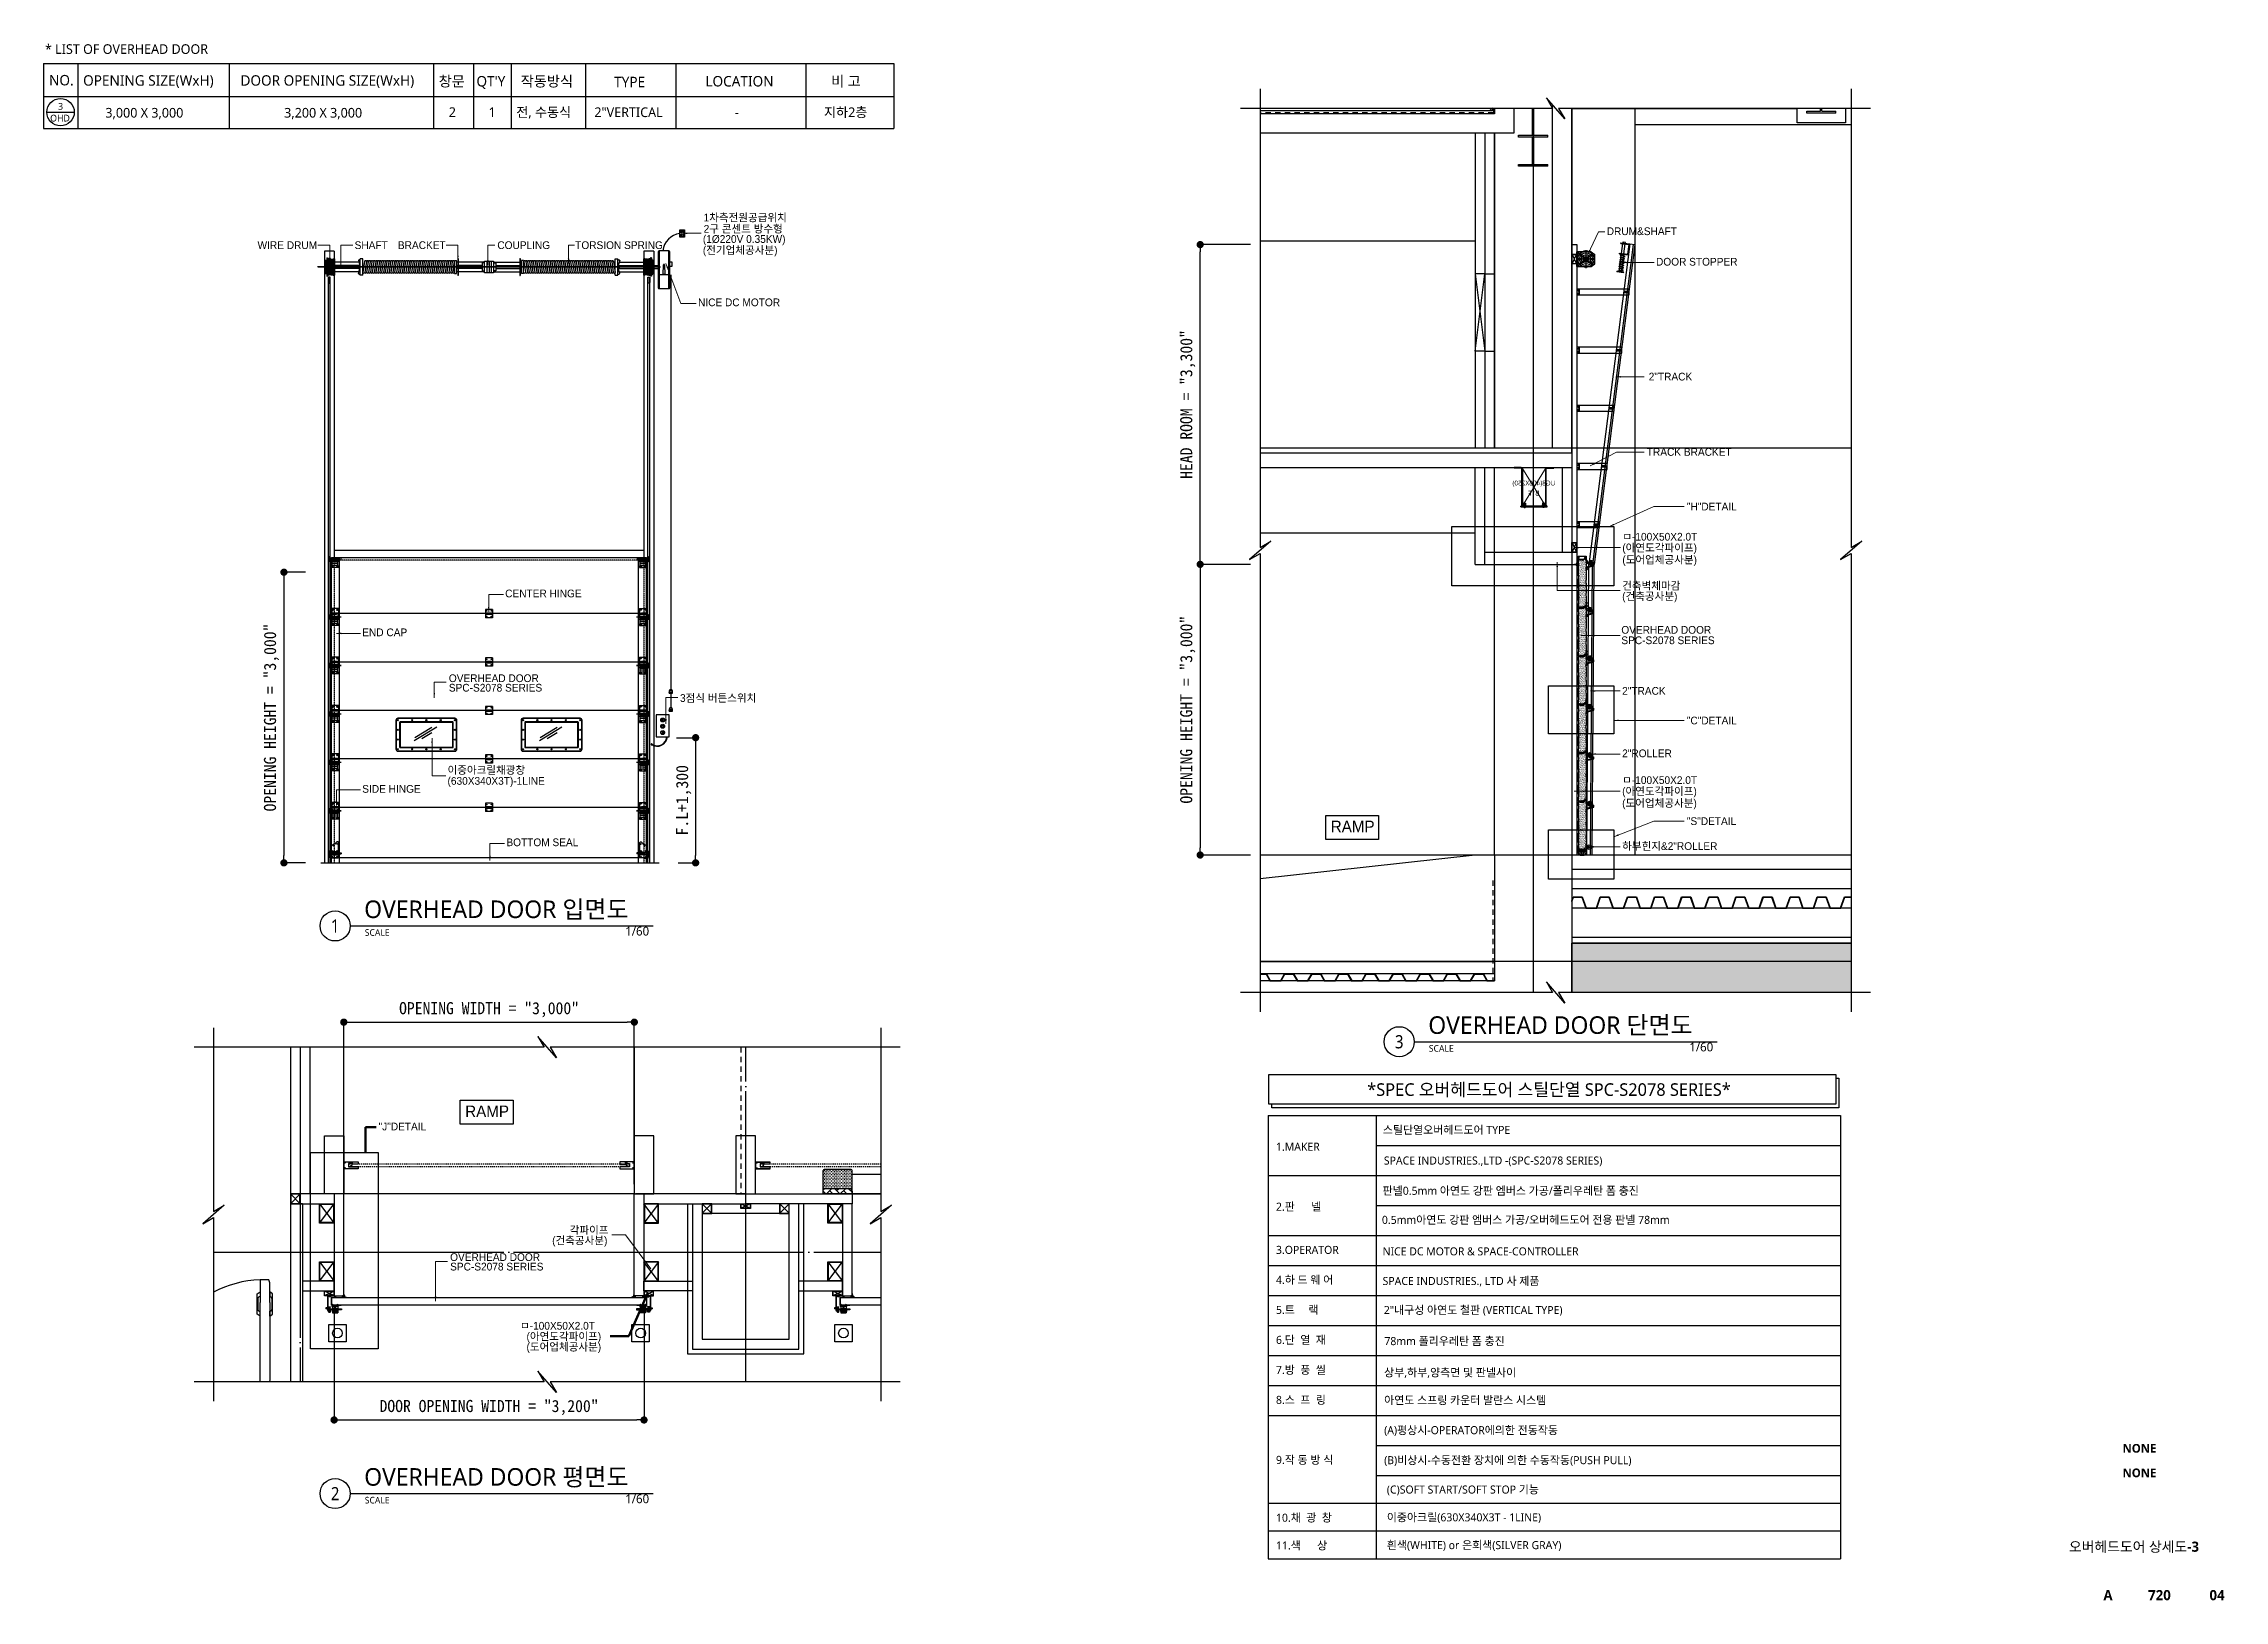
# Model space of a CAD drawing. Header units: millimetres. Extents: x 909 to 159266, y 137 to 21462.
# Drawn here: x 52082 to 74601, y 764 to 16831 of the extents above; entities that cross this region are included whole.
import ezdxf
from ezdxf.enums import TextEntityAlignment as Align

# ---------------------------------------------------------------- set-up
doc = ezdxf.new("R2010")
doc.units = ezdxf.units.MM
doc.header["$LTSCALE"] = 50
doc.header["$MEASUREMENT"] = 0
for name, pattern in [('CEN', [62, 60, -1, 0, -1]), ('CENTER', [2, 1.25, -0.25, 0.25, -0.25]), ('HID', [2, 1.1, -0.9]), ('HIDDEN', [2, 1, -1]), ('HIDDEN2', [0.1875, 0.125, -0.0625]), ('주단면도-1$0$HID', [2, 1.1, -0.9]), ('주단면도-1$0$주단면도-1$0$STD_CENTER', [66, 60, -2, 2, -2]), ('주단면도-2$0$주단면도-1$0$STD_CENTER', [66, 60, -2, 2, -2]), ('지하2층 평면도 정화조변경안$0$HID', [2, 1.1, -0.9])]:
    doc.linetypes.add(name, pattern=pattern)
doc.layers.get('Defpoints').update_dxf_attribs({"color": 181})
for name, color, linetype in [('1212', 7, 'Continuous'), ('252', 252, 'Continuous'), ('3', 3, 'Continuous'), ('A-ANNO-TITL', 7, 'Continuous'), ('CENTER', 1, 'CENTER'), ('DIM', 7, 'Continuous'), ('elev', 8, 'Continuous'), ('FIN', 5, 'Continuous'), ('HFC-23-파이프', 3, 'Continuous'), ('OHD', 7, 'Continuous'), ('OHD Frame', 2, 'Continuous'), ('OHD Panel', 5, 'Continuous'), ('OHD Track', 4, 'Continuous'), ('TEXT4', 4, 'Continuous'), ('TIT', 3, 'Continuous'), ('xr-plan$0$A-PLAN-HEIGHT', 253, 'Continuous'), ('건축120130$0$MARK', 3, 'Continuous'), ('주단면도-1$0$7FIN', 5, 'Continuous'), ('주단면도-1$0$A-SECT-DOOR', 8, 'Continuous'), ('주단면도-1$0$A-ST-CONC', 2, 'Continuous'), ('주단면도-1$0$HID', 7, '주단면도-1$0$HID'), ('주단면도-1$0$INS', 252, 'Continuous'), ('주단면도-1$0$주단면도-1$0$A-FIN-TYP1', 6, 'Continuous'), ('주단면도-1$0$주단면도-1$0$A-FLOR-GW', 6, 'Continuous'), ('주단면도-1$0$주단면도-1$0$A-SECT-ELEV', 8, 'Continuous'), ('주단면도-1$0$주단면도-1$0$A-ST-AXIS-CEN', 252, '주단면도-1$0$주단면도-1$0$STD_CENTER'), ('주단면도-1$0$주단면도-1$0$A-ST-CONC', 2, 'Continuous'), ('주단면도-1$0$주단면도-1$0$A-WIN', 4, 'Continuous'), ('주단면도-1$0$주단면도-1$0$저온단열', 160, 'Continuous'), ('주단면도-1$0$철골', 2, 'Continuous'), ('주단면도-2$0$주단면도-1$0$A-ST-AXIS-CEN', 252, '주단면도-2$0$주단면도-1$0$STD_CENTER'), ('지하2층 평면도 정화조변경안$0$A-CEN', 1, 'CEN'), ('지하2층 평면도 정화조변경안$0$A-FLOR-FLIN-TYP2', 8, 'Continuous'), ('지하2층 평면도 정화조변경안$0$A-FLOR-GW', 6, 'Continuous'), ('지하2층 평면도 정화조변경안$0$A-FLOR-PANL', 6, 'Continuous'), ('지하2층 평면도 정화조변경안$0$A-FLOR-STUD', 9, 'Continuous'), ('지하2층 평면도 정화조변경안$0$A-ST-AXIS-CEN', 252, 'CEN'), ('지하2층 평면도 정화조변경안$0$A-ST-COL', 2, 'Continuous'), ('지하2층 평면도 정화조변경안$0$A-볼라드', 8, 'Continuous'), ('지하2층 평면도 정화조변경안$0$AA-CJ', 4, 'HID'), ('지하2층 평면도 정화조변경안$0$ELE2', 3, 'Continuous'), ('지하2층 평면도 정화조변경안$0$XREF-PLAN$0$A-STEEL', 7, 'Continuous'), ('지하2층 평면도 정화조변경안$0$갈바륨 V-115', 141, 'Continuous'), ('지하2층 평면도 정화조변경안$0$방열도어', 75, 'Continuous'), ('지하2층 평면도 정화조변경안$0$방화셔터', 11, 'Continuous'), ('지하2층 평면도 정화조변경안$0$저온단열', 160, 'Continuous'), ('케이블드럼', 9, 'Continuous')]:
    doc.layers.add(name, color=color, linetype=linetype)
doc.layers.add('주단면도-1$0$A-CLXM-STL1', color=3, linetype='Continuous', lineweight=25)
doc.layers.add('주단면도-1$0$A-ELEV-LIN2', color=7, linetype='Continuous', lineweight=25)
doc.layers.add('주단면도-1$0$A-XXXX-NPLT', color=144, linetype='Continuous', lineweight=15, plot=False)
doc.styles.add('2020음성 1차', font='나눔고딕Bold.ttf')
doc.styles.add('SH_대대리576', font='')
doc.styles.get("Standard").update_dxf_attribs({"font": 'NanumGothicBold.ttf'})
doc.styles.add('돋움체', font='')
doc.styles.add('울릉도M', font='NanumGothic.ttf')
doc.styles.add('주단면도-1$0$맑은고딕', font='')
doc.styles.add('헤드라인', font='')
doc.styles.get('SH_대대리576').set_extended_font_data('NanumGothic', bold=True)
doc.styles.get('돋움체').set_extended_font_data('DotumChe')
doc.styles.get('주단면도-1$0$맑은고딕').set_extended_font_data('Malgun Gothic')
doc.styles.get('헤드라인').set_extended_font_data('HY울릉도M')
doc.dimstyles.new('ISO-25', dxfattribs={"dimtxt": 2.5, "dimasz": 2.5, "dimexe": 1.25, "dimexo": 0.625, "dimtad": 1, "dimtxsty": 'Standard', "dimcen": 2.5, "dimadec": 0, "dimazin": 0, "dimtfac": 1, "dimtmove": 0, "dimatfit": 3, "dimfxl": 1, "dimarcsym": 0})
doc.dimstyles.new('류재성$0', dxfattribs={"dimscale": 50, "dimtxt": 3, "dimasz": 1.5, "dimexe": 0, "dimexo": 2, "dimgap": 1, "dimtad": 1, "dimdec": 0, "dimdsep": 46, "dimlunit": 6, "dimtxsty": '2020음성 1차', "dimblk1": 'DOT', "dimblk2": 'DOT', "dimsah": 1, "dimcen": 0.09, "dimclrt": 4, "dimadec": 0, "dimazin": 0, "dimtfac": 1, "dimtdec": 4, "dimtofl": 0, "dimtmove": 0, "dimatfit": 3, "dimldrblk": 'DOT', "dimfxl": 1, "dimtolj": 1, "dimtzin": 0, "dimarcsym": 0})

msp = doc.modelspace()

# ---------------------------------------------------------------- texts
at = {"color": 3, "style": '헤드라인'}
for s, height, p in [('2구 콘센트 방수형', 79.83, (58898, 14880)), ('1차측전원공급위치', 79.83, (58897, 14996.4)), ('DRUM&SHAFT', 79.83, (68222.9, 14855.1)), ('WIRE DRUM', 79.83, (54291.5, 14711.4)), ('SHAFT', 79.83, (55293.8, 14711.4)), ('BRACKET', 79.83, (55740.8, 14711.4)), ('COUPLING', 79.83, (56767.2, 14711.4)), ('TORSION SPRING', 79.834, (57571.6, 14711.4)), ('(1Ø220V 0.35KW)', 79.834, (58889.7, 14774.8)), ('(전기업체공사분)', 79.83, (58889.7, 14660.2)), ('DOOR STOPPER', 79.834, (68731.9, 14540.3)), ('NICE DC MOTOR', 79.834, (58839.9, 14121)), ('2"TRACK', 79.83, (68656.4, 13354.8)), ('TRACK BRACKET', 79.834, (68636.6, 12577.4)), ('"H"DETAIL', 79.83, (69050.3, 12013.2)), ('ㅁ-100X50X2.0T', 79.834, (68383.8, 11701.9)), ('(아연도각파이프)', 79.83, (68383.8, 11588.2)), ('(도어업체공사분)', 79.83, (68383.8, 11464.8)), ('건축벽체마감', 79.83, (68382.2, 11196.2)), ('CENTER HINGE', 79.834, (56848.5, 11116.4)), ('(건축공사분)', 79.83, (68382.2, 11088.4)), ('OVERHEAD DOOR', 79.834, (68373.6, 10740.9)), ('END CAP', 79.83, (55372.6, 10715.3)), ('SPC-S2078 SERIES', 79.834, (68373.6, 10633.1)), ('SPC-S2078 SERIES', 79.834, (56266.8, 10143.7)), ('OVERHEAD DOOR', 79.834, (56266.8, 10241.7)), ('2"TRACK', 79.83, (68382.2, 10111)), ('3점식 버튼스위치', 79.83, (58653.7, 10037)), ('"C"DETAIL', 79.83, (69050.3, 9805.2)), ('2"ROLLER', 79.83, (68382.2, 9466.5)), ('(630X340X3T)-1LINE', 79.834, (56253.2, 9181.9)), ('이중아크릴채광창', 79.83, (56253.2, 9294)), ('ㅁ-100X50X2.0T', 79.834, (68382.2, 9189.9)), ('SIDE HINGE', 79.83, (55372.6, 9099.5)), ('(아연도각파이프)', 79.83, (68382.2, 9076.2)), ('(도어업체공사분)', 79.83, (68382.2, 8952.9)), ('RAMP', 119.75, (65373.3, 8691.7)), ('"S"DETAIL', 79.83, (69050.3, 8766.5)), ('BOTTOM SEAL', 79.834, (56861.1, 8548.2)), ('하부힌지&2"ROLLER', 79.834, (68382.2, 8508.9)), ('RAMP', 119.75, (56435.6, 5751.4)), ('"J"DETAIL', 79.83, (55541.2, 5614.8)), ('OVERHEAD DOOR', 79.834, (56280.1, 4266.8)), ('SPC-S2078 SERIES', 79.834, (56280.1, 4168.8)), ('ㅁ-100X50X2.0T', 79.834, (57001.5, 3558.2)), ('(아연도각파이프)', 79.83, (57068.9, 3448.7)), ('(도어업체공사분)', 79.83, (57068.9, 3340.8))]:
    msp.add_text(s, height=height, dxfattribs=at).set_placement(p)
at = {"color": 1, "style": '헤드라인'}
for s, p in [('(건축공사분)', (57333.5, 4439.1)), ('각파이프', (57514.7, 4546.4))]:
    msp.add_text(s, height=79.83, dxfattribs=at).set_placement(p)
at = {"layer": 'A-ANNO-TITL', "style": 'SH_대대리576'}
for s, height, p in [('NONE', 90, (73723.6, 2333.3)), ('NONE', 90, (73723.6, 2080)), ('오버헤드도어 상세도-3', 105, (73667, 1319.2)), ('A', 105, (73398.8, 818.1)), ('720', 105, (73930.1, 818.1)), ('04', 105, (74524.7, 818.1))]:
    msp.add_text(s, height=height, dxfattribs=at).set_placement(p, align=Align.MIDDLE)
at = {"layer": 'TEXT4', "style": '울릉도M'}
for s, height, p in [('* LIST OF OVERHEAD DOOR', 99.477, (52096.3, 16725.4)), ('NO.', 107.77, (52138.6, 16400.1)), ('OPENING SIZE(WxH)', 107.767, (52490.1, 16397.2)), ('DOOR OPENING SIZE(WxH)', 107.767, (54115.3, 16397.2)), ('창문', 107.77, (56161.8, 16389.1)), ("QT'Y", 107.77, (56551.7, 16389.1)), ('작동방식', 107.77, (57008.7, 16389.1)), ('TYPE', 107.77, (57973.2, 16381.8)), ('LOCATION', 107.77, (58915.7, 16389.1)), ('비 고', 107.77, (60213.9, 16389.1)), ('3', 69.6, (52231.4, 16149.3)), ('OHD', 69.63, (52149.6, 16027.5)), ('3,000 X 3,000', 99.477, (52719.7, 16068.1)), ('3,200 X 3,000', 99.477, (54566, 16068.1)), ('2', 99.5, (56266.1, 16074.6)), ('1', 99.5, (56676.5, 16074.6)), ('전, 수동식', 99.48, (56961.8, 16074)), ('2"VERTICAL', 99.48, (57769.2, 16073.4)), ('-', 99.5, (59218.5, 16073.4)), ('지하2층', 99.48, (60140.3, 16073.4))]:
    msp.add_text(s, height=height, dxfattribs=at).set_placement(p)
at = {"layer": 'TIT', "color": 4, "style": '울릉도M'}
for s, height, p in [('*SPEC 오버헤드도어 스틸단열 SPC-S2078 SERIES*', 129.633, (65749.6, 5971.3)), ('스틸단열오버헤드도어 TYPE', 82.965, (65910.9, 5578.1)), ('1.MAKER', 82.97, (64807.5, 5404.8)), ('SPACE INDUSTRIES.,LTD -(SPC-S2078 SERIES)', 82.965, (65921.4, 5262)), ('판넬0.5mm 아연도 강판 엠버스 가공/폴리우레탄 폼 충진', 82.965, (65908.8, 4950.1)), ('2.판      넬', 82.97, (64807.5, 4785.5)), ('0.5mm아연도 강판 엠버스 가공/오버헤드도어 전용 판넬 78mm', 82.965, (65901.3, 4649.9)), ('3.OPERATOR', 82.97, (64807.5, 4339.9)), ('NICE DC MOTOR & SPACE-CONTROLLER', 82.965, (65908.4, 4324.6)), ('4.하 드 웨 어', 82.97, (64807.5, 4030.2)), ('SPACE INDUSTRIES., LTD 사 제품', 82.965, (65908.4, 4018.9)), ('5.트     랙', 82.97, (64807.5, 3720.6)), ('2"내구성 아연도 철판 (VERTICAL TYPE)', 82.965, (65920.8, 3719.2)), ('6.단  열  재', 82.97, (64807.5, 3410.9)), ('78mm 폴리우레탄 폼 충진', 82.965, (65926.8, 3398.3)), ('7.방  풍  씰', 82.97, (64807.5, 3101.2)), ('상부,하부,양측면 및 판넬사이', 82.965, (65924.3, 3074.6)), ('8.스  프  링', 82.97, (64807.5, 2791.6)), ('아연도 스프링 카운터 발란스 시스템', 82.965, (65924.3, 2788.9)), ('(A)평상시-OPERATOR에의한 전동작동', 82.965, (65924.3, 2479.2)), ('9.작 동 방 식', 82.97, (64807.5, 2172.2)), ('(B)비상시-수동전환 장치에 의한 수동작동(PUSH PULL)', 82.965, (65924.3, 2169.6)), ('(C)SOFT START/SOFT STOP 기능', 82.965, (65952.2, 1866.3)), ('10.채  광  창', 82.97, (64807.5, 1575.8)), ('이중아크릴(630X340X3T - 1LINE)', 82.965, (65952.2, 1579.6)), ('11.색      상', 82.965, (64807.5, 1289.1)), ('흰색(WHITE) or 은회색(SILVER GRAY)', 82.965, (65952.2, 1292.8))]:
    msp.add_text(s, height=height, dxfattribs=at).set_placement(p)
at = {"layer": '건축120130$0$MARK', "color": 0, "style": '울릉도M'}
for s, height, p in [('OVERHEAD DOOR 입면도', 181.426, (55392.9, 7806.1)), ('SCALE', 68.03, (55398.4, 7623)), ('OVERHEAD DOOR 단면도', 181.426, (66380.3, 6610.5)), ('SCALE', 68.03, (66385.9, 6427.3)), ('OVERHEAD DOOR 평면도', 181.426, (55392.9, 1947.4)), ('SCALE', 68.03, (55398.4, 1764.3))]:
    msp.add_text(s, height=height, dxfattribs=at).set_placement(p)
at = {"layer": '건축120130$0$MARK', "color": 0, "style": '울릉도M', "width": 0.875}
for s, p in [('1', (55092.5, 7725.1)), ('3', (66080, 6529.5)), ('2', (55092.5, 1866.4))]:
    msp.add_text(s, height=136.1, dxfattribs=at).set_placement(p, align=Align.MIDDLE)
at = {"layer": '건축120130$0$MARK', "color": 0, "style": '울릉도M'}
for p in [(58334.8, 7625.7), (69322.2, 6430.1), (58334.8, 1767.1)]:
    msp.add_text('1/60', height=90.71, dxfattribs=at).set_placement(p, align=Align.RIGHT)

# ---------------------------------------------------------------- blocks, each defined once
blk = doc.blocks.new('2인치 BOTTOM HINGE')
for p, q in [((63137, 107472), (63138, 107472)), ((63137, 107466), (63138, 107465)), ((63138, 107465), (63138, 107472)), ((63143, 107455), (63142, 107485)), ((63145, 107455), (63144, 107485)), ((63157, 107454), (63146, 107454)), ((63157, 107452), (63146, 107452)), ((63150, 107473), (63150, 107465)), ((63154, 107478), (63151, 107474)), ((63154, 107460), (63151, 107464)), ((63154, 107458), (63154, 107584)), ((63155, 107457), (63156, 107457)), ((63157, 107587), (63170, 107587)), ((63157, 107452), (63157, 107456)), ((63184, 107452), (63157, 107452)), ((63164, 107517), (63164, 107487)), ((63164, 107509), (63221, 107509)), ((63164, 107494), (63221, 107494)), ((63185, 107453), (63185, 107454)), ((63188, 107457), (63229, 107457)), ((63221, 107487), (63221, 107517)), ((63232, 107460), (63232, 107614))]:
    blk.add_line(p, q)
at = {"color": 4}
for p, q in [((63141, 107507), (63158, 107507)), ((63141, 107497), (63158, 107497)), ((63224, 107507), (63261, 107507)), ((63224, 107497), (63261, 107497)), ((63261, 107507), (63261, 107497))]:
    blk.add_line(p, q, dxfattribs=at)
at = {"color": 4, "linetype": 'HIDDEN'}
for p, q in [((63224, 107507), (63161, 107507)), ((63224, 107497), (63161, 107497))]:
    blk.add_line(p, q, dxfattribs=at)
at = {"color": 4}
blk.add_lwpolyline([(63136, 107479), (63136, 107479, 0.414214), (63141, 107484), (63141, 107519, 0.414214), (63136, 107524), (63136, 107524, 0.414214), (63131, 107519), (63131, 107484, 0.414214)], format="xyb", close=True, dxfattribs=at)
for points in [[(63137, 107472), (63137, 107466)], [(63142, 107472), (63138, 107472)], [(63138, 107465), (63143, 107465)], [(63150, 107472), (63144, 107472)], [(63145, 107465), (63150, 107465)]]:
    blk.add_lwpolyline(points)
blk.add_lwpolyline([(63161, 107517), (63161, 107487), (63224, 107487), (63224, 107517)], close=True)
for centre in [(63170, 107527), (63170, 107467), (63183, 107579), (63218, 107527), (63218, 107467), (63220, 107599)]:
    blk.add_circle(centre, 3.5)
for centre, radius, start, end in [((63143, 107485), 1, 357.556, 186.7062), ((63146, 107455), 3, 183.3665, 270), ((63146, 107455), 1, 183.3665, 270), ((63151, 107473), 1, 145.1037, 180), ((63151, 107465), 1, 180, 214.8963), ((63157, 107584), 3, 90, 180), ((63155, 107458), 1, 180, 270), ((63156, 107456), 1, 0, 90), ((63170, 107592), 5, 270, 288.8696), ((63184, 107453), 1, 270, 0), ((63188, 107454), 3, 90, 180), ((63210, 107618), 3, 320.8937, 332.6187), ((63222, 107612), 10.2, 14.4424, 152.6187), ((63229, 107460), 3, 270, 0)]:
    blk.add_arc(centre, radius, start, end)
for centre, start, end in [((63160, 107507), 0, 180), ((63160, 107497), 180, 0)]:
    blk.add_arc(centre, 1.26, start, end, dxfattribs=at)
blk.add_open_spline([(63212, 107616), (63207, 107609), (63196, 107596), (63179, 107590), (63171, 107587)], degree=3, knots=[0.321245, 0.321245, 0.321245, 0.321245, 25.636888, 51.307384, 51.307384, 51.307384, 51.307384])
blk = doc.blocks.new('_Dot')
at = {"layer": 'DIM', "color": 0, "lineweight": -2}
blk.add_line((-0.5, 0), (-1, 0), dxfattribs=at)
at = {"layer": 'DIM', "color": 0, "const_width": 0.5}
blk.add_lwpolyline([(-0.25, 0, 1), (0.25, 0, 1)], format="xyb", close=True, dxfattribs=at)
blk = doc.blocks.new('*D5529')
at = {"layer": '252', "color": 0, "lineweight": -2}
for p, q in [((58618, 9668), (58815, 9668)), ((58815, 9593), (58815, 8451)), ((58635, 8376), (58815, 8376))]:
    blk.add_line(p, q, dxfattribs=at)
at = {"layer": 'Defpoints', "color": 0}
for p in [(58518, 9668), (58535, 8376), (58815, 8376)]:
    blk.add_point(p, dxfattribs=at)
at = {"layer": '252', "color": 0, "linetype": 'ByBlock', "lineweight": -2, "xscale": 75, "yscale": 75, "zscale": 75}
for p, rotation in [((58815, 9668), 90), ((58815, 8376), 270)]:
    blk.add_blockref('_Dot', p, dxfattribs=dict(at, rotation=rotation))
at = {"layer": '252', "color": 4, "insert": (58691, 9022), "char_height": 125, "attachment_point": 5, "rotation": 90, "style": '돋움체'}
blk.add_mtext('\\A1;F.L+1,300', dxfattribs=at)
blk = doc.blocks.new('*D5530')
at = {"layer": '252', "color": 0, "lineweight": -2}
for p, q in [((54785, 11376), (54564, 11376)), ((54564, 11301), (54564, 8451)), ((54785, 8376), (54564, 8376))]:
    blk.add_line(p, q, dxfattribs=at)
at = {"layer": 'Defpoints', "color": 0}
for p in [(54885, 11376), (54564, 8376), (54885, 8376)]:
    blk.add_point(p, dxfattribs=at)
at = {"layer": '252', "color": 0, "linetype": 'ByBlock', "lineweight": -2, "xscale": 75, "yscale": 75, "zscale": 75}
for p, rotation in [((54564, 11376), 90), ((54564, 8376), 270)]:
    blk.add_blockref('_Dot', p, dxfattribs=dict(at, rotation=rotation))
at = {"layer": '252', "color": 4, "insert": (54436, 9876), "char_height": 125, "attachment_point": 5, "rotation": 90, "style": '돋움체'}
blk.add_mtext('\\A1;OPENING HEIGHT = "3,000"', dxfattribs=at)
blk = doc.blocks.new('2인치 TOP HINGE')
at = {"color": 8, "linetype": 'HIDDEN'}
for p, q in [((63283, 108396, 0), (63188, 108396, 0)), ((63188, 108396, 0), (63188, 108385, 0)), ((63283, 108385, 0), (63188, 108385, 0)), ((63213, 108384, 0), (63283, 108384, 0)), ((63316, 108396, 0), (63289, 108396, 0)), ((63316, 108385, 0), (63289, 108385, 0))]:
    blk.add_line(p, q, dxfattribs=at)
at = {"color": 8}
for p, q in [((63213, 108405, 0), (63213, 108382, 0)), ((63283, 108405, 0), (63213, 108405, 0)), ((63213, 108396, 0), (63283, 108396, 0)), ((63213, 108382, 0), (63241, 108382, 0)), ((63220, 108324, 0), (63213, 108322, 0)), ((63213, 108322, 0), (63213, 108303, 0)), ((63219, 108379, 0), (63214, 108382, 0)), ((63216, 108362, 0), (63216, 108375, 0)), ((63216, 108362, 0), (63219, 108362, 0)), ((63220, 108380, 0), (63217, 108382, 0)), ((63219, 108325, 0), (63219, 108368, 0)), ((63219, 108363, 0), (63277, 108363, 0)), ((63219, 108346, 0), (63277, 108346, 0)), ((63220, 108373, 0), (63229, 108373, 0)), ((63220, 108324, 0), (63276, 108324, 0)), ((63221, 108370, 0), (63228, 108370, 0)), ((63228, 108365, 0), (63228, 108370, 0)), ((63229, 108373, 0), (63229, 108378, 0)), ((63229, 108372, 0), (63229, 108378, 0)), ((63229, 108371, 0), (63233, 108371, 0)), ((63229, 108365, 0), (63229, 108369, 0)), ((63229, 108368, 0), (63234, 108368, 0)), ((63234, 108373, 0), (63234, 108378, 0)), ((63234, 108372, 0), (63234, 108378, 0)), ((63234, 108373, 0), (63239, 108373, 0)), ((63234, 108373, 0), (63239, 108373, 0)), ((63234, 108370, 0), (63239, 108370, 0)), ((63234, 108370, 0), (63239, 108370, 0)), ((63234, 108365, 0), (63234, 108370, 0)), ((63234, 108365, 0), (63234, 108369, 0)), ((63234, 108369, 0), (63234, 108369, 0)), ((63239, 108378, 0), (63239, 108377, 0)), ((63240, 108374, 0), (63239, 108373, 0)), ((63241, 108386, 0), (63241, 108380, 0)), ((63241, 108380, 0), (63248, 108377, 0)), ((63248, 108383, 0), (63242, 108384, 0)), ((63242, 108376, 0), (63243, 108376, 0)), ((63243, 108375, 0), (63242, 108372, 0)), ((63243, 108364, 0), (63243, 108375, 0)), ((63243, 108364, 0), (63253, 108364, 0)), ((63244, 108387, 0), (63244, 108388, 0)), ((63244, 108388, 0), (63244, 108388, 0)), ((63244, 108386, 0), (63244, 108387, 0)), ((63244, 108387, 0), (63244, 108387, 0)), ((63244, 108387, 0), (63244, 108387, 0)), ((63244, 108386, 0), (63244, 108386, 0)), ((63244, 108385, 0), (63244, 108386, 0)), ((63244, 108385, 0), (63244, 108385, 0)), ((63244, 108385, 0), (63244, 108385, 0)), ((63244, 108384, 0), (63244, 108384, 0)), ((63244, 108371, 0), (63244, 108374, 0)), ((63244, 108374, 0), (63253, 108374, 0)), ((63244, 108371, 0), (63253, 108371, 0)), ((63248, 108382, 0), (63248, 108377, 0)), ((63248, 108377, 0), (63255, 108380, 0)), ((63249, 108383, 0), (63255, 108384, 0)), ((63253, 108387, 0), (63253, 108388, 0)), ((63253, 108386, 0), (63253, 108387, 0)), ((63253, 108387, 0), (63253, 108387, 0)), ((63253, 108387, 0), (63253, 108387, 0)), ((63253, 108385, 0), (63253, 108386, 0)), ((63253, 108386, 0), (63253, 108386, 0)), ((63253, 108385, 0), (63253, 108385, 0)), ((63253, 108385, 0), (63253, 108385, 0)), ((63253, 108384, 0), (63253, 108384, 0)), ((63253, 108364, 0), (63253, 108375, 0)), ((63253, 108371, 0), (63253, 108374, 0)), ((63253, 108373, 0), (63263, 108373, 0)), ((63253, 108370, 0), (63262, 108370, 0)), ((63255, 108386, 0), (63255, 108380, 0)), ((63255, 108382, 0), (63283, 108382, 0)), ((63257, 108378, 0), (63257, 108377, 0)), ((63262, 108365, 0), (63262, 108370, 0)), ((63262, 108369, 0), (63262, 108369, 0)), ((63263, 108373, 0), (63263, 108378, 0)), ((63263, 108372, 0), (63263, 108378, 0)), ((63267, 108371, 0), (63263, 108371, 0)), ((63263, 108365, 0), (63263, 108369, 0)), ((63268, 108368, 0), (63263, 108368, 0)), ((63268, 108373, 0), (63268, 108378, 0)), ((63268, 108372, 0), (63268, 108378, 0)), ((63268, 108373, 0), (63276, 108373, 0)), ((63268, 108370, 0), (63275, 108370, 0)), ((63268, 108365, 0), (63268, 108370, 0)), ((63268, 108365, 0), (63268, 108369, 0)), ((63276, 108380, 0), (63279, 108382, 0)), ((63276, 108324, 0), (63283, 108322, 0)), ((63277, 108325, 0), (63277, 108368, 0)), ((63277, 108362, 0), (63280, 108362, 0)), ((63278, 108379, 0), (63282, 108382, 0)), ((63280, 108362, 0), (63280, 108375, 0)), ((63283, 108405, 0), (63283, 108382, 0)), ((63283, 108322, 0), (63283, 108303, 0)), ((63305, 108371, 0), (63305, 108410, 0)), ((63316, 108371, 0), (63316, 108410, 0)), ((63213, 108303, 0), (63283, 108303, 0))]:
    blk.add_line(p, q, dxfattribs=at)
at = {"color": 8, "linetype": 'HIDDEN', "elevation": 0}
for points in [[(63228, 108396), (63229, 108394), (63226, 108389), (63219, 108389), (63216, 108394), (63217, 108396)], [(63280, 108396), (63281, 108394), (63278, 108389), (63271, 108389), (63268, 108394), (63269, 108396)]]:
    blk.add_lwpolyline(points, dxfattribs=at)
at = {"color": 8, "elevation": 0}
for points in [[(63217, 108396), (63219, 108400), (63226, 108400), (63228, 108396)], [(63269, 108396), (63271, 108400), (63278, 108400), (63280, 108396)]]:
    blk.add_lwpolyline(points, dxfattribs=at)
for points in [[(63230, 108319), (63233, 108313), (63230, 108308), (63223, 108308), (63220, 108313), (63223, 108319)], [(63274, 108319), (63277, 108313), (63274, 108308), (63267, 108308), (63264, 108313), (63267, 108319)]]:
    blk.add_lwpolyline(points, close=True, dxfattribs=at)
at = {"color": 8}
for centre, radius in [((63226, 108313, 0), 3.53), ((63226, 108313, 0), 2.7), ((63270, 108313, 0), 3.53), ((63270, 108313, 0), 2.7)]:
    blk.add_circle(centre, radius, dxfattribs=at)
for centre, radius, start, end in [((63221, 108374, 0), 4.96, 102.1217, 168.8588), ((63220, 108369, 0), 4, 90, 180), ((63221, 108368, 0), 2, 90, 180), ((63220, 108325, 0), 1, 180, 270), ((63222, 108394, 0), 3.53, 33.9806, 146.0194), ((63220, 108380, 0), 0.5, 282.1217, 51.4669), ((63222, 108394, 0), 2.7, 47.0512, 132.9488), ((63228, 108369, 0), 1.09, 2.0148, 39.6589), ((63231, 108367, 0), 3.76, 217.0639, 322.9361), ((63231, 108376, 0), 3.76, 42.9905, 137.0095), ((63231, 108376, 0), 3.51, 44.5745, 135.4255), ((63228, 108372, 0), 1.09, 2.0148, 39.6589), ((63229, 108372, 0), 0.5, 180, 270), ((63229, 108369, 0), 0.5, 180, 270), ((63231, 108367, 0), 3.51, 218.4112, 321.5888), ((63233, 108372, 0), 0.5, 270, 0), ((63235, 108372, 0), 1.09, 140.3411, 177.9852), ((63235, 108369, 0), 1.09, 140.3411, 177.9852), ((63234, 108369, 0), 0.5, 270, 0), ((63239, 108373, 0), 3, 270, 338.125), ((63242, 108374, 0), 2, 90, 158.125), ((63242, 108383, 0), 0.811, 82.9492, 174.5861), ((63243, 108375, 0), 0.5, 338.125, 90), ((63248, 108384, 0), 14.1, 249.2199, 290.7801), ((63248, 108381, 0), 14.1, 249.2199, 290.7801), ((63244, 108388, 0), 0.0908, 135, 225), ((63250, 108409, 0), 22.2, 255.4144, 258.0189), ((63244, 108387, 0), 0.0908, 135, 225), ((63244, 108387, 0), 0.0908, 315, 45), ((63250, 108408, 0), 22.2, 255.4144, 278.8608), ((63244, 108386, 0), 0.0908, 135, 225), ((63244, 108386, 0), 0.0908, 315, 45), ((63250, 108407, 0), 22.2, 255.4144, 278.8608), ((63244, 108385, 0), 0.0908, 135, 225), ((63244, 108385, 0), 0.0908, 315, 45), ((63244, 108385, 0), 0.0908, 315, 45), ((63250, 108406, 0), 22.2, 255.4144, 278.8608), ((63250, 108409, 0), 22.2, 265.0057, 278.8608), ((63250, 108381, 0), 1.34, 110.5318, 172.9944), ((63247, 108381, 0), 1.34, 7.0056, 69.4682), ((63253, 108388, 0), 0.0908, 171.3665, 225), ((63253, 108387, 0), 0.0908, 135, 225), ((63253, 108387, 0), 0.0908, 315, 45), ((63253, 108386, 0), 0.0908, 135, 225), ((63253, 108386, 0), 0.0908, 315, 45), ((63253, 108385, 0), 0.0908, 315, 45), ((63253, 108385, 0), 0.0908, 315, 45), ((63253, 108385, 0), 0.0908, 135, 225), ((63255, 108383, 0), 0.811, 5.4139, 97.0508), ((63262, 108369, 0), 1.09, 2.0148, 39.6589), ((63265, 108367, 0), 3.76, 217.0639, 322.9361), ((63265, 108376, 0), 3.76, 42.9905, 137.0095), ((63265, 108376, 0), 3.51, 44.5745, 135.4255), ((63262, 108372, 0), 1.09, 2.0148, 39.6589), ((63263, 108372, 0), 0.5, 180, 270), ((63263, 108369, 0), 0.5, 180, 270), ((63265, 108367, 0), 3.51, 218.4112, 321.5888), ((63267, 108372, 0), 0.5, 270, 360), ((63269, 108372, 0), 1.09, 140.3411, 177.9852), ((63269, 108369, 0), 1.09, 140.3411, 177.9852), ((63268, 108369, 0), 0.5, 270, 0), ((63274, 108394, 0), 3.53, 33.9806, 146.0194), ((63274, 108394, 0), 2.7, 47.0512, 132.9488), ((63275, 108368, 0), 2, 0, 90), ((63277, 108380, 0), 0.5, 128.5331, 257.8783), ((63276, 108369, 0), 4, 0, 90), ((63276, 108325, 0), 1, 270, 0), ((63276, 108374, 0), 4.96, 11.1412, 77.8783), ((63311, 108410, 0), 5.75, 0, 180), ((63311, 108371, 0), 5.75, 180, 0)]:
    blk.add_arc(centre, radius, start, end, dxfattribs=at)
at = {"color": 8, "linetype": 'HIDDEN'}
for centre, radius, start, end in [((63222, 108394, 0), 3.53, 146.0194, 33.9806), ((63222, 108394, 0), 2.7, 132.9488, 47.0512), ((63274, 108394, 0), 3.53, 146.0194, 33.9806), ((63274, 108394, 0), 2.7, 132.9488, 47.0512), ((63286, 108395, 0), 3.25, 22.4962, 157.5038), ((63286, 108386, 0), 3.25, 202.4962, 337.5038)]:
    blk.add_arc(centre, radius, start, end, dxfattribs=at)
at = {"color": 8}
for centre, major_axis, ratio, start_param, end_param in [((63248, 108378, 0), (-9, 0), 0.331338, 5.603511, 10.104452), ((63248, 108377, 0), (-9, 0), 0.331338, 0, 0.583751), ((63248, 108386, 0), (-7, 0), 0.311178, 5.481577, 10.226387), ((63248, 108377, 0), (-9, 0), 0.331338, 0.935022, 3.141593), ((63248, 108385, 0), (-4.5, 0), 0.246975, 0.264484, 3.078253)]:
    blk.add_ellipse(centre, major_axis=major_axis, ratio=ratio, start_param=start_param, end_param=end_param, dxfattribs=at)
at = {"color": 8, "extrusion": (0, 0, -1)}
blk.add_ellipse((63248, 108380, 0), major_axis=(7, 0), ratio=0.426006, start_param=6.283185, end_param=9.424778, dxfattribs=at)
at = {"color": 8}
blk.add_ellipse((63248, 108388, 0), major_axis=(-4.5, 0), ratio=0.246975, dxfattribs=at)
blk = doc.blocks.new('2인치 SIDE HINGE')
at = {"color": 8}
for p, q in [((63202, 107903, 0), (63272, 107903, 0)), ((63202, 107903, 0), (63202, 107807, 0)), ((63272, 107903, 0), (63272, 107807, 0)), ((63202, 107857, 0), (63220, 107857, 0)), ((63202, 107844, 0), (63220, 107844, 0)), ((63202, 107821, 0), (63272, 107821, 0)), ((63202, 107807, 0), (63230, 107807, 0)), ((63209, 107749, 0), (63202, 107747, 0)), ((63202, 107747, 0), (63202, 107728, 0)), ((63202, 107728, 0), (63272, 107728, 0)), ((63208, 107803, 0), (63203, 107807, 0)), ((63205, 107787, 0), (63205, 107800, 0)), ((63205, 107787, 0), (63208, 107787, 0)), ((63209, 107805, 0), (63206, 107807, 0)), ((63208, 107750, 0), (63208, 107792, 0)), ((63208, 107788, 0), (63266, 107788, 0)), ((63208, 107771, 0), (63266, 107771, 0)), ((63209, 107797, 0), (63218, 107797, 0)), ((63209, 107749, 0), (63265, 107749, 0)), ((63210, 107794, 0), (63217, 107794, 0)), ((63217, 107790, 0), (63217, 107794, 0)), ((63218, 107797, 0), (63218, 107803, 0)), ((63218, 107797, 0), (63218, 107803, 0)), ((63218, 107796, 0), (63222, 107796, 0)), ((63218, 107790, 0), (63218, 107794, 0)), ((63218, 107793, 0), (63223, 107793, 0)), ((63220, 107857, 0), (63220, 107844, 0)), ((63221, 107857, 0), (63254, 107857, 0)), ((63221, 107844, 0), (63221, 107857, 0)), ((63221, 107844, 0), (63254, 107844, 0)), ((63223, 107797, 0), (63223, 107803, 0)), ((63223, 107797, 0), (63223, 107803, 0)), ((63223, 107797, 0), (63228, 107797, 0)), ((63223, 107797, 0), (63228, 107797, 0)), ((63223, 107794, 0), (63228, 107794, 0)), ((63223, 107794, 0), (63228, 107794, 0)), ((63223, 107790, 0), (63223, 107794, 0)), ((63223, 107790, 0), (63223, 107794, 0)), ((63223, 107794, 0), (63223, 107794, 0)), ((63228, 107803, 0), (63228, 107802, 0)), ((63229, 107799, 0), (63228, 107797, 0)), ((63230, 107810, 0), (63230, 107804, 0)), ((63230, 107804, 0), (63237, 107801, 0)), ((63230, 107800, 0), (63232, 107800, 0)), ((63236, 107807, 0), (63231, 107809, 0)), ((63232, 107800, 0), (63231, 107796, 0)), ((63232, 107812, 0), (63233, 107812, 0)), ((63232, 107788, 0), (63232, 107799, 0)), ((63232, 107788, 0), (63242, 107788, 0)), ((63233, 107812, 0), (63233, 107813, 0)), ((63233, 107812, 0), (63233, 107812, 0)), ((63233, 107812, 0), (63233, 107812, 0)), ((63233, 107811, 0), (63233, 107811, 0)), ((63233, 107811, 0), (63233, 107811, 0)), ((63233, 107810, 0), (63233, 107811, 0)), ((63233, 107810, 0), (63233, 107810, 0)), ((63233, 107809, 0), (63233, 107810, 0)), ((63233, 107809, 0), (63233, 107809, 0)), ((63233, 107795, 0), (63233, 107799, 0)), ((63233, 107799, 0), (63242, 107799, 0)), ((63233, 107795, 0), (63242, 107795, 0)), ((63237, 107806, 0), (63237, 107801, 0)), ((63237, 107801, 0), (63244, 107804, 0)), ((63238, 107807, 0), (63243, 107809, 0)), ((63241, 107812, 0), (63242, 107812, 0)), ((63242, 107812, 0), (63241, 107812, 0)), ((63242, 107810, 0), (63241, 107811, 0)), ((63241, 107811, 0), (63242, 107811, 0)), ((63242, 107811, 0), (63241, 107811, 0)), ((63242, 107809, 0), (63241, 107810, 0)), ((63241, 107810, 0), (63242, 107810, 0)), ((63241, 107809, 0), (63242, 107809, 0)), ((63242, 107812, 0), (63242, 107812, 0)), ((63242, 107788, 0), (63242, 107799, 0)), ((63242, 107795, 0), (63242, 107799, 0)), ((63242, 107797, 0), (63252, 107797, 0)), ((63242, 107794, 0), (63251, 107794, 0)), ((63244, 107810, 0), (63244, 107804, 0)), ((63244, 107807, 0), (63272, 107807, 0)), ((63246, 107803, 0), (63246, 107802, 0)), ((63251, 107790, 0), (63251, 107794, 0)), ((63251, 107794, 0), (63251, 107794, 0)), ((63252, 107797, 0), (63252, 107803, 0)), ((63252, 107797, 0), (63252, 107803, 0)), ((63256, 107796, 0), (63252, 107796, 0)), ((63252, 107790, 0), (63252, 107794, 0)), ((63257, 107793, 0), (63252, 107793, 0)), ((63254, 107857, 0), (63272, 107857, 0)), ((63254, 107857, 0), (63254, 107844, 0)), ((63254, 107844, 0), (63254, 107857, 0)), ((63254, 107844, 0), (63272, 107844, 0)), ((63257, 107797, 0), (63257, 107803, 0)), ((63257, 107797, 0), (63257, 107803, 0)), ((63257, 107797, 0), (63265, 107797, 0)), ((63257, 107794, 0), (63264, 107794, 0)), ((63257, 107790, 0), (63257, 107794, 0)), ((63257, 107790, 0), (63257, 107794, 0)), ((63265, 107805, 0), (63268, 107807, 0)), ((63265, 107749, 0), (63272, 107747, 0)), ((63266, 107750, 0), (63266, 107792, 0)), ((63266, 107787, 0), (63269, 107787, 0)), ((63267, 107803, 0), (63271, 107807, 0)), ((63269, 107787, 0), (63269, 107800, 0)), ((63272, 107747, 0), (63272, 107728, 0)), ((63294, 107798, 0), (63294, 107833, 0)), ((63305, 107798, 0), (63305, 107833, 0))]:
    blk.add_line(p, q, dxfattribs=at)
at = {"color": 8, "linetype": 'HIDDEN'}
for p, q in [((63272, 107821, 0), (63177, 107821, 0)), ((63177, 107810, 0), (63177, 107821, 0)), ((63272, 107810, 0), (63177, 107810, 0)), ((63272, 107856, 0), (63202, 107856, 0)), ((63272, 107846, 0), (63202, 107846, 0)), ((63202, 107809, 0), (63272, 107809, 0)), ((63305, 107821, 0), (63278, 107821, 0)), ((63305, 107810, 0), (63278, 107810, 0))]:
    blk.add_line(p, q, dxfattribs=at)
at = {"color": 8, "elevation": 0}
for points in [[(63218, 107896), (63221, 107891), (63218, 107885), (63211, 107885), (63208, 107891), (63211, 107896)], [(63264, 107896), (63267, 107891), (63264, 107885), (63257, 107885), (63254, 107891), (63257, 107896)], [(63219, 107744), (63222, 107738), (63219, 107733), (63212, 107733), (63209, 107738), (63212, 107744)], [(63263, 107744), (63266, 107738), (63263, 107733), (63256, 107733), (63253, 107738), (63256, 107744)]]:
    blk.add_lwpolyline(points, close=True, dxfattribs=at)
at = {"color": 8, "linetype": 'HIDDEN', "elevation": 0}
for points in [[(63217, 107821), (63218, 107819), (63215, 107814), (63208, 107814), (63205, 107819), (63206, 107821)], [(63269, 107821), (63270, 107819), (63267, 107814), (63260, 107814), (63257, 107819), (63258, 107821)]]:
    blk.add_lwpolyline(points, dxfattribs=at)
at = {"color": 8, "elevation": 0}
for points in [[(63206, 107821), (63208, 107825), (63215, 107825), (63217, 107821)], [(63258, 107821), (63260, 107825), (63267, 107825), (63269, 107821)]]:
    blk.add_lwpolyline(points, dxfattribs=at)
at = {"color": 8}
for centre, radius in [((63214, 107891, 0), 3.53), ((63214, 107891, 0), 2.7), ((63260, 107891, 0), 3.53), ((63260, 107891, 0), 2.7), ((63215, 107738, 0), 3.53), ((63215, 107738, 0), 2.7), ((63259, 107738, 0), 3.53), ((63259, 107738, 0), 2.7)]:
    blk.add_circle(centre, radius, dxfattribs=at)
for centre, radius, start, end in [((63210, 107799, 0), 4.96, 102.1217, 168.8588), ((63209, 107793, 0), 4, 90, 180), ((63211, 107819, 0), 3.53, 33.9806, 146.0194), ((63210, 107792, 0), 2, 90, 180), ((63209, 107750, 0), 1, 180, 270), ((63211, 107819, 0), 2.7, 47.0512, 132.9488), ((63209, 107804, 0), 0.5, 282.1217, 51.4669), ((63216, 107794, 0), 1.09, 2.0148, 39.6589), ((63220, 107792, 0), 3.76, 217.0639, 322.9361), ((63220, 107800, 0), 3.76, 42.9905, 137.0095), ((63220, 107800, 0), 3.51, 44.5745, 135.4255), ((63218, 107797, 0), 0.5, 180, 270), ((63217, 107797, 0), 1.09, 2.0148, 39.6589), ((63218, 107794, 0), 0.5, 180, 270), ((63220, 107792, 0), 3.51, 218.4112, 321.5888), ((63222, 107797, 0), 0.5, 270, 0), ((63224, 107797, 0), 1.09, 140.3411, 177.9852), ((63223, 107794, 0), 0.5, 270, 0), ((63224, 107794, 0), 1.09, 140.3411, 177.9852), ((63228, 107797, 0), 3, 270, 338.125), ((63230, 107798, 0), 2, 90, 158.125), ((63231, 107808, 0), 0.811, 82.9492, 174.5861), ((63232, 107800, 0), 0.5, 338.125, 90), ((63237, 107808, 0), 14.1, 249.2199, 290.7801), ((63237, 107806, 0), 14.1, 249.2199, 290.7801), ((63233, 107811, 0), 0.0908, 135, 225), ((63233, 107812, 0), 0.0908, 315, 45), ((63233, 107812, 0), 0.0908, 135, 225), ((63238, 107834, 0), 22.2, 255.4144, 258.0189), ((63233, 107811, 0), 0.0908, 135, 225), ((63233, 107811, 0), 0.0908, 315, 45), ((63238, 107832, 0), 22.2, 255.4144, 278.8608), ((63238, 107833, 0), 22.2, 255.4144, 278.8608), ((63233, 107810, 0), 0.0908, 135, 225), ((63233, 107810, 0), 0.0908, 315, 45), ((63238, 107831, 0), 22.2, 255.4144, 278.8608), ((63233, 107809, 0), 0.0908, 315, 45), ((63238, 107834, 0), 22.2, 265.0057, 278.8608), ((63236, 107806, 0), 1.34, 7.0056, 69.4682), ((63239, 107806, 0), 1.34, 110.5318, 172.9944), ((63242, 107811, 0), 0.0908, 135, 225), ((63242, 107812, 0), 0.0908, 171.3665, 225), ((63242, 107811, 0), 0.0908, 135, 225), ((63242, 107810, 0), 0.0908, 135, 225), ((63242, 107812, 0), 0.0908, 315, 45), ((63242, 107811, 0), 0.0908, 315, 45), ((63242, 107810, 0), 0.0908, 315, 45), ((63242, 107809, 0), 0.0908, 315, 45), ((63244, 107808, 0), 0.811, 5.4139, 97.0508), ((63250, 107794, 0), 1.09, 2.0148, 39.6589), ((63254, 107792, 0), 3.76, 217.0639, 322.9361), ((63254, 107800, 0), 3.76, 42.9905, 137.0095), ((63254, 107800, 0), 3.51, 44.5745, 135.4255), ((63252, 107797, 0), 0.5, 180, 270), ((63251, 107797, 0), 1.09, 2.0148, 39.6589), ((63252, 107794, 0), 0.5, 180, 270), ((63254, 107792, 0), 3.51, 218.4112, 321.5888), ((63256, 107797, 0), 0.5, 270, 360), ((63258, 107797, 0), 1.09, 140.3411, 177.9852), ((63257, 107794, 0), 0.5, 270, 0), ((63258, 107794, 0), 1.09, 140.3411, 177.9852), ((63263, 107819, 0), 3.53, 33.9806, 146.0194), ((63263, 107819, 0), 2.7, 47.0512, 132.9488), ((63264, 107792, 0), 2, 0, 90), ((63266, 107804, 0), 0.5, 128.5331, 257.8783), ((63265, 107793, 0), 4, 0, 90), ((63265, 107750, 0), 1, 270, 0), ((63264, 107799, 0), 4.96, 11.1412, 77.8783), ((63300, 107833, 0), 5.75, 359.8374, 180.1626), ((63300, 107798, 0), 5.75, 179.8374, 0.1626)]:
    blk.add_arc(centre, radius, start, end, dxfattribs=at)
at = {"color": 8, "linetype": 'HIDDEN'}
for centre, radius, start, end in [((63211, 107819, 0), 3.53, 146.0194, 33.9806), ((63211, 107819, 0), 2.7, 132.9488, 47.0512), ((63263, 107819, 0), 3.53, 146.0194, 33.9806), ((63263, 107819, 0), 2.7, 132.9488, 47.0512), ((63275, 107819, 0), 3.25, 22.4962, 157.5038), ((63275, 107811, 0), 3.25, 202.4962, 337.5038)]:
    blk.add_arc(centre, radius, start, end, dxfattribs=at)
at = {"color": 8}
for centre, major_axis, ratio, start_param, end_param in [((63237, 107803, 0), (-9, 0), 0.331338, 5.603511, 10.104452), ((63237, 107802, 0), (-9, 0), 0.331338, 0, 0.583751), ((63237, 107810, 0), (-7, 0), 0.311178, 5.481577, 10.226387), ((63237, 107802, 0), (-9, 0), 0.331338, 0.935022, 3.141593), ((63237, 107809, 0), (-4.5, 0), 0.246975, 0.264484, 3.078253)]:
    blk.add_ellipse(centre, major_axis=major_axis, ratio=ratio, start_param=start_param, end_param=end_param, dxfattribs=at)
at = {"color": 8, "extrusion": (0, 0, -1)}
blk.add_ellipse((63237, 107804, 0), major_axis=(7, 0), ratio=0.426006, start_param=6.283185, end_param=9.424778, dxfattribs=at)
at = {"color": 8}
blk.add_ellipse((63237, 107813, 0), major_axis=(-4.5, 0), ratio=0.246975, dxfattribs=at)
blk = doc.blocks.new('지하2층 평면도 정화조변경안$0$b1')
at = {"layer": '지하2층 평면도 정화조변경안$0$A-볼라드'}
blk.add_lwpolyline([(0, 180), (180, 180), (180, 0), (0, 0), (0, 180)], dxfattribs=at)
blk.add_circle((90, 90), 50, dxfattribs=at)
blk = doc.blocks.new('지하2층 평면도 정화조변경안$0$각-150X200')
at = {"layer": '지하2층 평면도 정화조변경안$0$A-FLOR-STUD'}
for p, q in [((75, 100), (-75, -100)), ((75, -100), (-75, 100))]:
    blk.add_line(p, q, dxfattribs=at)
for points in [[(75, 100), (-75, 100), (-75, -100), (75, -100)], [(70.5, 95.5), (-70.5, 95.5), (-70.5, -95.5), (70.5, -95.5)]]:
    blk.add_lwpolyline(points, close=True, dxfattribs=at)
blk = doc.blocks.new('2TRACK')
at = {"color": 2}
for p, q in [((-36, 54), (-36, 21)), ((-36, 21), (-24, 3)), ((-34, 54), (-34, 22)), ((-34, 22), (-22, 6)), ((-33, 57), (-8, 57)), ((-33, 55), (-8, 55)), ((-24, 3), (-12, 3)), ((-22, 6), (-13, 6)), ((-13, 6), (-8, 15)), ((-12, 3), (-6, 14)), ((-8, 57), (-8, 55)), ((-8, 15), (-6, 14))]:
    blk.add_line(p, q, dxfattribs=at)
for radius in [2.8, 0.5]:
    blk.add_arc((-33, 54), radius, 90, 180, dxfattribs=at)
blk = doc.blocks.new('78t angle')
at = {"color": 2}
for p, q in [((-45, 37), (-45, 35)), ((-45, 37), (19, 37)), ((-45, 35), (19, 35)), ((19, 35), (19, -114)), ((22, 35), (22, -114)), ((22, -114), (19, -114))]:
    blk.add_line(p, q, dxfattribs=at)
for radius in [2.8, 0.5]:
    blk.add_arc((19, 35), radius, 0, 90, dxfattribs=at)
blk = doc.blocks.new('프레임100X50X2.3T')
at = {"color": 1}
for p, q in [((105125, -46859), (105171, -46763)), ((105125, -46763), (105171, -46859))]:
    blk.add_line(p, q, dxfattribs=at)
at = {"layer": 'OHD Frame'}
for points in [[(105173, -46761), (105173, -46861), (105123, -46861), (105123, -46761)], [(105171, -46763), (105171, -46859), (105125, -46859), (105125, -46763)]]:
    blk.add_lwpolyline(points, close=True, dxfattribs=at)
blk = doc.blocks.new('지하2층 평면도 정화조변경안$0$XREF-PLAN$0$각-100X100')
at = {"layer": '지하2층 평면도 정화조변경안$0$XREF-PLAN$0$A-STEEL', "color": 1}
for p, q in [((-47.7, -47.7), (47.7, 47.7)), ((-47.7, 47.7), (47.7, -47.7))]:
    blk.add_line(p, q, dxfattribs=at)
at = {"layer": '지하2층 평면도 정화조변경안$0$XREF-PLAN$0$A-STEEL'}
blk.add_lwpolyline([(-50, -50), (50, -50), (50, 50), (-50, 50)], close=True, dxfattribs=at)
at = {"layer": '지하2층 평면도 정화조변경안$0$XREF-PLAN$0$A-STEEL', "color": 8}
blk.add_lwpolyline([(-47.7, -47.7), (47.7, -47.7), (47.7, 47.7), (-47.7, 47.7)], close=True, dxfattribs=at)
blk = doc.blocks.new('지하2층 평면도 정화조변경안$0$A$C80a19149')
at = {"layer": '지하2층 평면도 정화조변경안$0$A-FLOR-STUD'}
for p, q in [((2, 98), (48, 2)), ((2, 2), (48, 98))]:
    blk.add_line(p, q, dxfattribs=at)
for points in [[(0, 100), (50, 100), (50, 0), (0, 0)], [(2, 98), (48, 98), (48, 2), (2, 2)]]:
    blk.add_lwpolyline(points, close=True, dxfattribs=at)
blk = doc.blocks.new('지하2층 평면도 정화조변경안$0$A$C53E97F43')
at = {"layer": '지하2층 평면도 정화조변경안$0$방화셔터'}
for p, q in [((0, 64), (0, 65)), ((0, 64), (0, 65)), ((0, 11), (0, 10)), ((0, 11), (0, 10)), ((20, 62), (20, 64)), ((20, 13), (20, 11)), ((79, 20), (82, 20)), ((79, 20), (80, 18)), ((80, 18), (79, 18)), ((79, 18), (80, 16)), ((80, 16), (79, 16)), ((79, 16), (80, 14)), ((80, 14), (79, 14)), ((79, 14), (80, 12)), ((80, 12), (79, 12)), ((79, 12), (80, 10)), ((89, 10), (80, 10)), ((82, 12), (82, 18)), ((82, 18), (87, 18)), ((87, 12), (82, 12)), ((87, 12), (87, 18)), ((88, 20), (90, 20)), ((90, 20), (89, 18)), ((89, 18), (90, 18)), ((90, 18), (89, 16)), ((89, 16), (90, 16)), ((90, 16), (89, 14)), ((89, 14), (90, 14)), ((90, 14), (89, 12)), ((89, 12), (90, 12)), ((90, 12), (89, 10))]:
    blk.add_line(p, q, dxfattribs=at)
for points in [[(0, 10), (10, 10), (10, 0), (150, 0), (150, 25), (90, 25), (90, 10), (80, 10), (80, 20), (50, 20), (50, 50), (150, 50), (150, 75), (10, 75), (10, 65), (0, 65)], [(0, 11), (11, 11), (11, 2), (148, 2), (148, 24), (91, 24), (91, 9), (78, 9), (78, 19), (48, 19), (48, 52), (148, 52), (148, 74), (11, 74), (11, 64), (0, 64)], [(20, 11), (20, 11), (0, 11), (0, 64), (20, 64)], [(20, 13), (2, 13), (2, 62), (20, 62)]]:
    blk.add_lwpolyline(points, dxfattribs=at)
for centre, radius, start, end in [((75, 41), 2, 39.9712, 180), ((74, 41), 0.5, 180, 0), ((75, 41), 1, 49.239, 180), ((48, 21), 35.2, 358.1243, 36.6903), ((47, 16), 40, 5.838, 42.0129), ((82, 20), 0.5, 180, 0), ((87, 20), 0.5, 180, 0)]:
    blk.add_arc(centre, radius, start, end, dxfattribs=at)
blk = doc.blocks.new('지하2층 평면도 정화조변경안$0$저온3 방셔터')
at = {"layer": '지하2층 평면도 정화조변경안$0$방화셔터', "linetype": '지하2층 평면도 정화조변경안$0$HID', "ltscale": 0.2}
for p, q in [((2350, 12), (-550, 12)), ((-550, 12), (-550, -13)), ((2350, -13), (2350, 12)), ((-550, -13), (2350, -13))]:
    blk.add_line(p, q, dxfattribs=at)
at = {"layer": '지하2층 평면도 정화조변경안$0$방화셔터', "xscale": -1, "rotation": 180}
blk.add_blockref('지하2층 평면도 정화조변경안$0$A$C53E97F43', (-600, 38), dxfattribs=at)
at = {"layer": '지하2층 평면도 정화조변경안$0$방화셔터', "rotation": 180}
blk.add_blockref('지하2층 평면도 정화조변경안$0$A$C53E97F43', (2400, 38), dxfattribs=at)
blk = doc.blocks.new('채광창 630X340X3T')
at = {"elevation": 0}
for points in [[(95296, -22647), (95296, -22347, 0.414214), (95276, -22327), (94686, -22327, 0.414214), (94666, -22347), (94666, -22647, 0.414214), (94686, -22667), (95276, -22667, 0.414214)], [(95293, -22647), (95293, -22347, 0.414214), (95276, -22330), (94686, -22330, 0.414214), (94669, -22347), (94669, -22647, 0.414214), (94686, -22664), (95276, -22664, 0.414214)], [(95258, -22622), (95258, -22372, 0.414214), (95251, -22365), (94711, -22365, 0.414214), (94704, -22372), (94704, -22622, 0.414214), (94711, -22629), (95251, -22629, 0.414214)], [(95253, -22622), (95253, -22372, 0.414214), (95251, -22370), (94711, -22370, 0.414214), (94709, -22372), (94709, -22622, 0.414214), (94711, -22624), (95251, -22624, 0.414214)]]:
    blk.add_lwpolyline(points, format="xyb", close=True, dxfattribs=at)
at = {"color": 4, "elevation": 0, "flags": 128}
for points in [[(95088, -22418), (94855, -22559)], [(95038, -22423), (94863, -22529)], [(95039, -22476), (94934, -22540)]]:
    blk.add_lwpolyline(points, dxfattribs=at)
for centre, radius in [((94686, -22347, 0), 5.5), ((94686, -22447, 0), 5.5), ((94686, -22347, 0), 2.25), ((94686, -22447, 0), 2.25), ((94834, -22347, 0), 5.5), ((94834, -22347, 0), 2.25), ((94981, -22347, 0), 5.5), ((94981, -22347, 0), 2.25), ((95129, -22347, 0), 5.5), ((95129, -22347, 0), 2.25), ((95276, -22347, 0), 5.5), ((95276, -22447, 0), 5.5), ((95276, -22347, 0), 2.25), ((95276, -22447, 0), 2.25), ((94686, -22547, 0), 5.5), ((94686, -22647, 0), 5.5), ((94686, -22547, 0), 2.25), ((94686, -22647, 0), 2.25), ((94834, -22647, 0), 5.5), ((94834, -22647, 0), 2.25), ((94981, -22647, 0), 5.5), ((94981, -22647, 0), 2.25), ((95129, -22647, 0), 5.5), ((95129, -22647, 0), 2.25), ((95276, -22547, 0), 5.5), ((95276, -22647, 0), 5.5), ((95276, -22547, 0), 2.25), ((95276, -22647, 0), 2.25)]:
    blk.add_circle(centre, radius)
blk = doc.blocks.new('*U5513')
at = {"rotation": 180}
blk.add_blockref('채광창 630X340X3T', (96093, -22747, 0), dxfattribs=at)
blk = doc.blocks.new('*U5512')
at = {"color": 0, "linetype": 'ByBlock', "lineweight": -2, "transparency": 16777216, "rotation": 180}
for p in [(-488253, -343814, 0), (-486960, -343814, 0)]:
    blk.add_blockref('*U5513', p, dxfattribs=at)
blk = doc.blocks.new('CENTER HINGE')
at = {"color": 0}
for p, q in [((94393, -23219, 0), (94323, -23219, 0)), ((94323, -23254, 0), (94393, -23254, 0)), ((94323, -23269, 0), (94393, -23269, 0)), ((94393, -23304, 0), (94323, -23304, 0)), ((94341, -23269, 0), (94341, -23254, 0)), ((94375, -23254, 0), (94375, -23269, 0))]:
    blk.add_line(p, q, dxfattribs=at)
for p, q in [((94323, -23219, 0), (94323, -23304, 0)), ((94393, -23219, 0), (94393, -23304, 0))]:
    blk.add_line(p, q)
for centre in [(94334, -23233, 0), (94334, -23291, 0), (94383, -23233, 0), (94383, -23291, 0)]:
    blk.add_circle(centre, 3.5, dxfattribs=at)
blk = doc.blocks.new('*U5515')
at = {"rotation": 269.9999999994578}
blk.add_blockref('CENTER HINGE', (23834, 95903, 0), dxfattribs=at)
blk = doc.blocks.new('*U5514')
at = {"color": 0, "linetype": 'ByBlock', "lineweight": -2, "transparency": 16777216, "rotation": 90.0000000005336}
for p in [(56914, 9945, 0), (56914, 9445, 0), (56914, 8945, 0), (56914, 8445, 0), (56914, 7945, 0)]:
    blk.add_blockref('*U5515', p, dxfattribs=at)
blk = doc.blocks.new('*D5546')
at = {"layer": '252', "color": 0, "lineweight": -2}
for p, q in [((55182, 5058), (55182, 6732)), ((55257, 6732), (58107, 6732)), ((58182, 5058), (58182, 6732))]:
    blk.add_line(p, q, dxfattribs=at)
at = {"layer": 'Defpoints', "color": 0}
for p in [(58182, 6732), (55182, 4958), (58182, 4958)]:
    blk.add_point(p, dxfattribs=at)
at = {"layer": '252', "color": 0, "linetype": 'ByBlock', "lineweight": -2, "xscale": 75, "yscale": 75, "zscale": 75, "rotation": 180}
blk.add_blockref('_Dot', (55182, 6732), dxfattribs=at)
at = {"layer": '252', "color": 0, "linetype": 'ByBlock', "lineweight": -2, "xscale": 75, "yscale": 75, "zscale": 75}
blk.add_blockref('_Dot', (58182, 6732), dxfattribs=at)
at = {"layer": '252', "color": 4, "insert": (56682, 6860), "char_height": 125, "attachment_point": 5, "style": '돋움체'}
blk.add_mtext('\\A1;OPENING WIDTH = "3,000"', dxfattribs=at)
blk = doc.blocks.new('*D5547')
at = {"layer": '252', "color": 0, "lineweight": -2}
for p, q in [((55082, 3808), (55082, 2626)), ((58282, 3808), (58282, 2626)), ((55157, 2626), (58207, 2626))]:
    blk.add_line(p, q, dxfattribs=at)
at = {"layer": 'Defpoints', "color": 0}
for p in [(55082, 3908), (58282, 3908), (58282, 2626)]:
    blk.add_point(p, dxfattribs=at)
at = {"layer": '252', "color": 0, "linetype": 'ByBlock', "lineweight": -2, "xscale": 75, "yscale": 75, "zscale": 75, "rotation": 180}
blk.add_blockref('_Dot', (55082, 2626), dxfattribs=at)
at = {"layer": '252', "color": 0, "linetype": 'ByBlock', "lineweight": -2, "xscale": 75, "yscale": 75, "zscale": 75}
blk.add_blockref('_Dot', (58282, 2626), dxfattribs=at)
at = {"layer": '252', "color": 4, "insert": (56682, 2754), "char_height": 125, "attachment_point": 5, "style": '돋움체'}
blk.add_mtext('\\A1;DOOR OPENING WIDTH = "3,200"', dxfattribs=at)
blk = doc.blocks.new('주단면도-1$0$G$CDA5679E7')
at = {"layer": '주단면도-1$0$철골', "ltscale": 3}
for p, q in [((143, 20), (143, 300)), ((143, 300), (156, 300)), ((156, 20), (156, 300)), ((143, 20), (0, 20)), ((0, 0), (0, 20)), ((0, 0), (300, 0)), ((300, 20), (156, 20)), ((300, 0), (300, 20))]:
    blk.add_line(p, q, dxfattribs=at)
blk = doc.blocks.new('주단면도-1$0$G$C93121A87')
at = {"layer": '주단면도-1$0$A-CLXM-STL1'}
for p, q in [((88, 413), (13, 413)), ((13, 407), (13, 413)), ((88, 407), (13, 407)), ((93, 25), (93, 402)), ((99, 402), (99, 25)), ((337, 402), (337, 25)), ((343, 25), (343, 402)), ((349, 413), (423, 413)), ((349, 407), (423, 407)), ((423, 407), (423, 413)), ((83, 13), (353, 13)), ((83, 7), (83, 13)), ((353, 7), (83, 7)), ((105, 19), (137, 19)), ((105, 13), (137, 13)), ((137, 19), (137, 13)), ((332, 19), (300, 19)), ((300, 19), (300, 13)), ((332, 13), (300, 13)), ((353, 7), (353, 13))]:
    blk.add_line(p, q, dxfattribs=at)
at = {"layer": '주단면도-1$0$A-CLXM-STL1', "color": 252}
for p, q in [((132, 22), (110, 22)), ((110, 19), (110, 22)), ((110, 7), (116, 0)), ((111, 22), (111, 44)), ((111, 44), (131, 44)), ((131, 33), (111, 33)), ((126, 48), (115, 48)), ((115, 44), (115, 48)), ((116, 44), (116, 22)), ((118, 0), (116, 7)), ((116, 0), (126, 0)), ((123, 0), (126, 7)), ((126, 44), (126, 48)), ((126, 44), (126, 22)), ((126, 0), (131, 7)), ((131, 44), (131, 22)), ((132, 19), (132, 22)), ((305, 44), (305, 22)), ((326, 44), (305, 44)), ((305, 33), (326, 33)), ((305, 22), (327, 22)), ((305, 19), (305, 22)), ((310, 0), (305, 7)), ((310, 48), (321, 48)), ((310, 44), (310, 48)), ((310, 44), (310, 22)), ((313, 0), (310, 7)), ((321, 0), (310, 0)), ((318, 0), (321, 7)), ((321, 44), (321, 48)), ((321, 44), (321, 22)), ((326, 7), (321, 0)), ((326, 22), (326, 44)), ((327, 19), (327, 22))]:
    blk.add_line(p, q, dxfattribs=at)
at = {"layer": '주단면도-1$0$A-CLXM-STL1'}
for centre, radius, start, end in [((88, 402), 11.5, 0, 90), ((88, 402), 5.54, 0, 90), ((349, 402), 11.5, 90, 180), ((349, 402), 5.54, 90, 180), ((105, 25), 11.5, 180, 270), ((105, 25), 5.54, 180, 270), ((332, 25), 5.54, 270, 0), ((332, 25), 11.5, 270, 0)]:
    blk.add_arc(centre, radius, start, end, dxfattribs=at)
at = {"layer": '주단면도-1$0$A-XXXX-NPLT'}
for p, q in [((93, 413), (343, 7)), ((93, 7), (343, 413))]:
    blk.add_line(p, q, dxfattribs=at)
blk.add_lwpolyline([(93, 7), (343, 7), (343, 413), (93, 413)], close=True, dxfattribs=at)
at = {"layer": '주단면도-1$0$A-XXXX-NPLT', "style": '주단면도-1$0$맑은고딕'}
for s, p in [('UG8(406X250)', (219, 247)), ('B1F', (219, 147))]:
    blk.add_text(s, height=50, dxfattribs=at).set_placement(p, align=Align.MIDDLE)
blk = doc.blocks.new('*D5544')
at = {"layer": '252', "color": 0, "lineweight": -2}
for p, q in [((64543, 11457), (64025, 11457)), ((64025, 11382), (64025, 8532)), ((64543, 8457), (64025, 8457))]:
    blk.add_line(p, q, dxfattribs=at)
at = {"layer": 'Defpoints', "color": 0}
for p in [(64643, 11457), (64025, 8457), (64643, 8457)]:
    blk.add_point(p, dxfattribs=at)
at = {"layer": '252', "color": 0, "linetype": 'ByBlock', "lineweight": -2, "xscale": 75, "yscale": 75, "zscale": 75}
for p, rotation in [((64025, 11457), 90), ((64025, 8457), 270)]:
    blk.add_blockref('_Dot', p, dxfattribs=dict(at, rotation=rotation))
at = {"layer": '252', "color": 4, "insert": (63897, 9957), "char_height": 125, "attachment_point": 5, "rotation": 90, "style": '돋움체'}
blk.add_mtext('\\A1;OPENING HEIGHT = "3,000"', dxfattribs=at)
blk = doc.blocks.new('*D5545')
at = {"layer": '252', "color": 0, "lineweight": -2}
for p, q in [((64543, 14757), (64025, 14757)), ((64025, 11532), (64025, 14682)), ((64543, 11457), (64025, 11457))]:
    blk.add_line(p, q, dxfattribs=at)
at = {"layer": 'Defpoints', "color": 0}
for p in [(64025, 14757), (64643, 14757), (64643, 11457)]:
    blk.add_point(p, dxfattribs=at)
at = {"layer": '252', "color": 0, "linetype": 'ByBlock', "lineweight": -2, "xscale": 75, "yscale": 75, "zscale": 75}
for p, rotation in [((64025, 14757), 90), ((64025, 11457), 270)]:
    blk.add_blockref('_Dot', p, dxfattribs=dict(at, rotation=rotation))
at = {"layer": '252', "color": 4, "insert": (63897, 13107), "char_height": 125, "attachment_point": 5, "rotation": 90, "style": '돋움체'}
blk.add_mtext('\\A1;HEAD ROOM = "3,300"', dxfattribs=at)
blk = doc.blocks.new('A$C1B0F701D')
at = {"layer": 'OHD Panel'}
for p, q in [((0, 457), (0, 498)), ((2, 453), (0, 456)), ((1, 457), (1, 498)), ((2, 453), (1, 456)), ((2, 431), (2, 452)), ((3, 501), (10, 501)), ((10, 501), (3, 501)), ((3, 500), (10, 500)), ((3, 431), (3, 452)), ((12, 498), (12, 496)), ((12, 498), (12, 496)), ((12, 495), (12, 498)), ((12, 495), (12, 498)), ((17, 494), (13, 494)), ((13, 493), (17, 493)), ((17, 493), (17, 494)), ((0, 427), (2, 430)), ((0, 330), (0, 426)), ((2, 326), (0, 329)), ((0, 300), (2, 303)), ((0, 299), (0, 203)), ((1, 427), (2, 430)), ((1, 330), (1, 426)), ((2, 326), (1, 329)), ((1, 300), (2, 303)), ((1, 203), (1, 299)), ((2, 304), (2, 325)), ((3, 304), (3, 325)), ((2, 199), (0, 202)), ((0, 173), (2, 176)), ((0, 172), (0, 76)), ((2, 72), (0, 75)), ((0, 46), (2, 49)), ((0, 3), (0, 45)), ((2, 199), (1, 202)), ((1, 173), (2, 176)), ((1, 76), (1, 172)), ((2, 72), (1, 75)), ((1, 46), (2, 49)), ((1, 3), (1, 45)), ((2, 177), (2, 198)), ((2, 50), (2, 71)), ((3, 177), (3, 198)), ((3, 50), (3, 71)), ((10, 1), (3, 1)), ((10, 1), (3, 1)), ((12, 7), (12, 3)), ((12, 7), (12, 3)), ((13, 8), (17, 8)), ((17, 8), (13, 8)), ((17, 8), (17, 8))]:
    blk.add_line(p, q, dxfattribs=at)
for centre, radius, start, end in [((3, 498), 2.5, 90, 180), ((3, 457), 2.5, 180, 206.5651), ((3, 498), 2, 90, 180), ((3, 457), 2, 180, 206.5651), ((0, 452), 2, 0, 26.5651), ((0, 452), 2.5, 0, 26.5651), ((10, 498), 2.5, 0, 90), ((10, 498), 2, 0, 90), ((13, 495), 1, 180, 270), ((13, 495), 1.5, 180, 270), ((3, 426), 2.5, 153.4349, 180), ((3, 330), 2.5, 180, 206.5651), ((3, 299), 2.5, 153.4349, 180), ((3, 426), 2, 153.4349, 180), ((3, 330), 2, 180, 206.5651), ((3, 299), 2, 153.4349, 180), ((0, 431), 2, 333.4349, 0), ((0, 431), 2.5, 333.4349, 0), ((0, 325), 2, 0, 26.5651), ((0, 325), 2.5, 0, 26.5651), ((0, 304), 2, 333.4349, 0), ((0, 304), 2.5, 333.4349, 0), ((3, 203), 2.5, 180, 206.5651), ((3, 172), 2.5, 153.4349, 180), ((3, 76), 2.5, 180, 206.5651), ((3, 45), 2.5, 153.4349, 180), ((3, 3), 2.5, 180, 270), ((3, 203), 2, 180, 206.5651), ((3, 172), 2, 153.4349, 180), ((3, 76), 2, 180, 206.5651), ((3, 45), 2, 153.4349, 180), ((3, 3), 2, 180, 270), ((0, 198), 2, 0, 26.5651), ((0, 198), 2.5, 0, 26.5651), ((0, 177), 2, 333.4349, 0), ((0, 177), 2.5, 333.4349, 0), ((0, 71), 2, 0, 26.5651), ((0, 71), 2.5, 0, 26.5651), ((0, 50), 2, 333.4349, 0), ((0, 50), 2.5, 333.4349, 0), ((10, 3), 2.5, 270, 0), ((10, 3), 2, 270, 0), ((13, 7), 1, 90, 180), ((13, 7), 1.5, 90, 180)]:
    blk.add_arc(centre, radius, start, end, dxfattribs=at)
blk = doc.blocks.new('A$C2BEC2C56')
h = blk.add_hatch(color=256)
h.dxf.hatch_style = 1
h.paths.add_polyline_path([(27, 478), (28, 478), (28, 518), (27, 518)])
h = blk.add_hatch(color=256)
h.dxf.hatch_style = 1
h.paths.add_polyline_path([(27, 22), (28, 22), (28, 62), (27, 62)])
for p, q in [((27, 518), (27, 478)), ((28, 518), (27, 518)), ((27, 478), (28, 478)), ((28, 478), (28, 518)), ((27, 62), (27, 22)), ((27, 22), (28, 22))]:
    blk.add_line(p, q)
at = {"layer": 'OHD Panel'}
for p, q in [((0, 494), (3, 494)), ((0, 494), (3, 494)), ((0, 494), (0, 494)), ((4, 495), (4, 500)), ((5, 495), (5, 500)), ((6, 501), (12, 501)), ((6, 500), (12, 500)), ((13, 502), (15, 518)), ((14, 502), (16, 518)), ((18, 520), (26, 520)), ((18, 520), (26, 520)), ((28, 518), (28, 420)), ((28, 518), (28, 420)), ((28, 419), (26, 416)), ((26, 415), (26, 393)), ((26, 415), (26, 393)), ((26, 392), (28, 389)), ((28, 285), (26, 282)), ((26, 281), (26, 259)), ((26, 281), (26, 259)), ((26, 258), (28, 255)), ((28, 418), (27, 415)), ((27, 393), (28, 390)), ((28, 284), (27, 281)), ((27, 259), (28, 256)), ((28, 388), (28, 286)), ((28, 388), (28, 286)), ((28, 254), (28, 152)), ((28, 254), (28, 152)), ((3, 8), (0, 8)), ((3, 8), (0, 8)), ((0, 8), (0, 8)), ((4, 3), (4, 7)), ((5, 3), (5, 7)), ((9, 2), (7, 2)), ((9, 1), (7, 1)), ((13, 18), (11, 3)), ((13, 18), (12, 3)), ((26, 20), (15, 20)), ((26, 20), (15, 20)), ((28, 151), (26, 148)), ((26, 147), (26, 125)), ((26, 147), (26, 125)), ((26, 124), (28, 121)), ((28, 150), (27, 147)), ((27, 125), (28, 122)), ((28, 62), (27, 62)), ((28, 120), (28, 22)), ((28, 120), (28, 22)), ((28, 22), (28, 62))]:
    blk.add_line(p, q, dxfattribs=at)
for centre, radius, start, end in [((3, 495), 1, 270, 0), ((3, 495), 1.5, 270, 0), ((6, 500), 1.5, 90, 180), ((6, 500), 1, 90, 180), ((12, 502), 1, 270, 353.991), ((12, 502), 1.5, 270, 353.991), ((18, 518), 2.5, 90, 173.991), ((18, 518), 2, 90, 173.991), ((26, 518), 2.5, 0, 90), ((26, 518), 2, 0, 90), ((28, 415), 2.5, 153.4349, 180), ((28, 415), 2, 153.4349, 180), ((28, 393), 2, 180, 206.5651), ((28, 393), 2.5, 180, 206.5651), ((28, 281), 2.5, 153.4349, 180), ((28, 281), 2, 153.4349, 180), ((28, 259), 2, 180, 206.5651), ((28, 259), 2.5, 180, 206.5651), ((26, 420), 2.5, 333.4349, 0), ((26, 420), 2, 333.4349, 0), ((26, 388), 2.5, 0, 26.5651), ((26, 388), 2, 0, 26.5651), ((26, 286), 2.5, 333.4349, 0), ((26, 286), 2, 333.4349, 0), ((26, 254), 2.5, 0, 26.5651), ((26, 254), 2, 0, 26.5651), ((3, 7), 1, 0, 90), ((3, 7), 1.5, 0, 90), ((7, 3), 2.5, 180, 270), ((7, 3), 2, 180, 270), ((9, 3), 2.5, 270, 353.991), ((9, 3), 2, 270, 353.991), ((15, 18), 2, 90, 173.991), ((15, 18), 2.5, 90, 173.991), ((28, 147), 2.5, 153.4349, 180), ((28, 147), 2, 153.4349, 180), ((28, 125), 2, 180, 206.5651), ((28, 125), 2.5, 180, 206.5651), ((26, 22), 2.5, 270, 0), ((26, 22), 2, 270, 0), ((26, 152), 2.5, 333.4349, 0), ((26, 152), 2, 333.4349, 0), ((26, 120), 2.5, 0, 26.5651), ((26, 120), 2, 0, 26.5651)]:
    blk.add_arc(centre, radius, start, end, dxfattribs=at)
blk = doc.blocks.new('A$C23A425F1')
h = blk.add_hatch()
h.set_pattern_fill('AR-SAND', color=2)
h.set_pattern_definition([(37.5, (-10314.7876, 683.2013), (-0.06299336, 1.92682377), [0, -1.52, 0, -1.7, 0, -1.625]), (7.5, (-10314.7876, 683.2013), (1.7697767, 2.82214607), [0, -0.82, 0, -1.37, 0, -0.525]), (327.5, (-10316.0176, 683.2013), (3.11414186, 0.00565905), [0, -0.5, 0, -1.8, 0, -2.35]), (317.5, (-10316.0176, 683.2013), (3.0061266, 0.87767556), [0, -0.25, 0, -1.18, 0, -1.35])])
edge = h.paths.add_edge_path()
edge.add_arc((41, 7), 1, 0, 90)
edge.add_line((41, 8), (1, 8))
edge.add_arc((1, 7), 1, 90, 180)
edge.add_line((0, 7), (0, 0))
edge.add_line((0, 0), (42, 0))
edge.add_line((42, 0), (42, 7))
at = {"color": 2}
for p, q in [((0, 7), (0, 0)), ((0, 0), (42, 0)), ((1, 8), (41, 8)), ((42, 7), (42, 0))]:
    blk.add_line(p, q, dxfattribs=at)
for centre, start, end in [((1, 7), 90, 180), ((41, 7), 0, 90)]:
    blk.add_arc(centre, 1, start, end, dxfattribs=at)
blk = doc.blocks.new('A$C56DB41DC')
h = blk.add_hatch()
h.set_pattern_fill('AR-SAND', color=253, scale=0.3)
h.set_pattern_definition([(37.5, (-85037.311, 18117.669), (-0.4800094, 14.6823971), [0, -11.5824, 0, -12.954, 0, -12.3825]), (7.5, (-85037.311, 18117.669), (13.4856985, 21.504753), [0, -6.2484, 0, -10.4394, 0, -4.0005]), (327.5, (-85046.684, 18117.669), (23.7297711, 0.0431155), [0, -3.81, 0, -13.716, 0, -17.907]), (317.5, (-85046.684, 18117.669), (22.9066936, 6.6878797), [0, -1.905, 0, -8.9916, 0, -10.287])])
h.paths.add_polyline_path([(78, 121, 0.116434), (77, 122), (76, 125, -0.116434), (76, 126), (76, 148, -0.116434), (76, 149), (77, 152, 0.116434), (78, 153), (78, 255, 0.116434), (77, 256), (76, 259, -0.116434), (76, 260), (76, 282, -0.116434), (76, 283), (77, 286, 0.116434), (78, 287), (78, 389, 0.116434), (77, 390), (76, 393, -0.116434), (76, 394), (76, 416, -0.116434), (76, 417), (77, 420, 0.116434), (78, 421), (78, 478), (77, 478), (77, 518), (78, 518, 0.414214), (76, 520), (67, 520, 0.383819), (65, 519), (63, 503, -0.383819), (62, 501), (56, 501, 0.414214), (55, 500), (55, 496, -0.414214), (53, 494), (50, 494), (50, 495), (17, 495), (17, 494), (13, 494, -0.414214), (12, 496), (12, 499, 0.414214), (9, 501), (2, 501, 0.414214), (1, 499), (1, 458, 0.116434), (1, 457), (2, 454, -0.116434), (2, 453), (2, 432, -0.116434), (2, 431), (1, 428, 0.116434), (1, 427), (1, 331, 0.116434), (1, 330), (2, 327, -0.116434), (2, 326), (2, 305, -0.116434), (2, 304), (1, 301, 0.116434), (1, 300), (1, 204, 0.116434), (1, 203), (2, 200, -0.116434), (2, 199), (2, 178, -0.116434), (2, 177), (1, 174, 0.116434), (1, 173), (1, 77, 0.116434), (1, 76), (2, 73, -0.116434), (2, 72), (2, 51, -0.116434), (2, 50), (1, 47, 0.116434), (1, 46), (1, 4, 0.414214), (2, 2), (9, 2, 0.414214), (12, 4), (12, 8, -0.414214), (13, 9), (17, 9), (17, 9), (50, 9), (50, 9), (53, 9, -0.414214), (55, 8), (55, 4, 0.414214), (57, 2), (59, 2, 0.383819), (61, 4), (62, 19, -0.383819), (65, 21), (76, 21, 0.414214), (78, 23), (77, 23), (77, 63), (78, 63)])
at = {"color": 5}
for name, p in [('A$C1B0F701D', (0, 1)), ('A$C2BEC2C56', (50, 1))]:
    blk.add_blockref(name, p, dxfattribs=at)
at = {"color": 6, "xscale": -1, "rotation": 180}
blk.add_blockref('A$C23A425F1', (12, 503), dxfattribs=at)
at = {"color": 6}
blk.add_blockref('A$C23A425F1', (12, 1), dxfattribs=at)
blk = doc.blocks.new('DRUM&SHAFT')
at = {"layer": 'CENTER', "ltscale": 5}
for p, q in [((83366, -19306, 0), (83366, -19490, 0)), ((83458, -19398, 0), (83274, -19398, 0))]:
    blk.add_line(p, q, dxfattribs=at)
at = {"layer": '케이블드럼'}
for p, q in [((83421, -19323, 0), (83274, -19323, 0)), ((83349, -19377, 0), (83336, -19364, 0)), ((83383, -19377, 0), (83397, -19364, 0)), ((83421, -19323, 0), (83459, -19350, 0)), ((83459, -19446, 0), (83459, -19350, 0)), ((83281, -19386, 0), (83271, -19386, 0)), ((83281, -19411, 0), (83271, -19411, 0)), ((83274, -19473, 0), (83421, -19473, 0)), ((83345, -19381, 0), (83332, -19368, 0)), ((83345, -19415, 0), (83332, -19429, 0)), ((83349, -19419, 0), (83336, -19433, 0)), ((83383, -19419, 0), (83397, -19433, 0)), ((83387, -19381, 0), (83401, -19368, 0)), ((83387, -19415, 0), (83401, -19429, 0)), ((83421, -19473, 0), (83459, -19446, 0))]:
    blk.add_line(p, q, dxfattribs=at)
at = {"layer": '케이블드럼', "elevation": 0}
blk.add_lwpolyline([(83271, -19323), (83274, -19323), (83274, -19473), (83271, -19473)], close=True, dxfattribs=at)
for points in [[(83307, -19344, 0.867236), (83301, -19352), (83320, -19368, 0.867236), (83326, -19360)], [(83425, -19344, -0.867236), (83431, -19352), (83413, -19368, -0.867236), (83406, -19360)], [(83295, -19393, 0.867236), (83295, -19403), (83312, -19403, 0.867236), (83312, -19393)], [(83307, -19452, -0.867236), (83301, -19444), (83320, -19429, -0.867236), (83326, -19437)], [(83425, -19452, 0.867236), (83431, -19444), (83413, -19429, 0.867236), (83406, -19437)], [(83437, -19393, -0.867236), (83437, -19403), (83421, -19403, -0.867236), (83421, -19393)]]:
    blk.add_lwpolyline(points, format="xyb", close=True, dxfattribs=at)
at = {"layer": '케이블드럼'}
for centre, radius in [((83366, -19398, 0), 85.8), ((83288, -19336, 0), 5), ((83366, -19398, 0), 82.6), ((83366, -19398, 0), 66.5), ((83366, -19398, 0), 45.9), ((83288, -19461, 0), 5), ((83366, -19398, 0), 27), ((83366, -19398, 0), 24), ((83366, -19398, 0), 12.5), ((83366, -19398, 0), 12.6), ((83366, -19398, 0), 10.5)]:
    blk.add_circle(centre, radius, dxfattribs=at)
blk = doc.blocks.new('2ROLLER')
for p, q in [((-153853, -195, 0), (-153854, -198, 0)), ((-153851, -197, 0), (-153818, -205, 0)), ((-153851, -200, 0), (-153843, -202, 0)), ((-153845, -195, 0), (-153842, -196, 0)), ((-153842, -199, 0), (-153844, -209, 0)), ((-153844, -209, 0), (-153820, -215, 0)), ((-153836, -199, 0), (-153836, -200, 0)), ((-153836, -200, 0), (-153835, -201, 0)), ((-153835, -200, 0), (-153835, -201, 0)), ((-153835, -200, 0), (-153834, -201, 0)), ((-153832, -193, 0), (-153834, -199, 0)), ((-153834, -199, 0), (-153820, -202, 0)), ((-153834, -201, 0), (-153834, -201, 0)), ((-153834, -201, 0), (-153833, -201, 0)), ((-153834, -201, 0), (-153833, -201, 0)), ((-153831, -192, 0), (-153820, -195, 0)), ((-153821, -195, 0), (-153830, -192, 0)), ((-153829, -193, 0), (-153830, -192, 0)), ((-153830, -192, 0), (-153829, -192, 0)), ((-153830, -193, 0), (-153829, -193, 0)), ((-153820, -192, 0), (-153829, -190, 0)), ((-153821, -193, 0), (-153829, -190, 0)), ((-153829, -191, 0), (-153829, -190, 0)), ((-153829, -190, 0), (-153829, -190, 0)), ((-153821, -194, 0), (-153829, -191, 0)), ((-153829, -192, 0), (-153829, -191, 0)), ((-153829, -191, 0), (-153829, -191, 0)), ((-153826, -195, 0), (-153827, -201, 0)), ((-153824, -203, 0), (-153823, -204, 0)), ((-153824, -203, 0), (-153823, -204, 0)), ((-153823, -204, 0), (-153823, -204, 0)), ((-153823, -204, 0), (-153822, -204, 0)), ((-153823, -204, 0), (-153822, -204, 0)), ((-153822, -204, 0), (-153822, -204, 0)), ((-153822, -204, 0), (-153821, -204, 0)), ((-153822, -204, 0), (-153821, -204, 0)), ((-153821, -192, 0), (-153820, -192, 0)), ((-153821, -194, 0), (-153821, -193, 0)), ((-153821, -193, 0), (-153821, -193, 0)), ((-153821, -193, 0), (-153821, -193, 0)), ((-153821, -195, 0), (-153821, -194, 0)), ((-153821, -194, 0), (-153821, -194, 0)), ((-153821, -195, 0), (-153821, -195, 0)), ((-153821, -204, 0), (-153821, -204, 0)), ((-153821, -204, 0), (-153820, -205, 0)), ((-153821, -204, 0), (-153820, -205, 0)), ((-153819, -197, 0), (-153820, -202, 0)), ((-153818, -205, 0), (-153820, -215, 0)), ((-153820, -205, 0), (-153819, -205, 0)), ((-153819, -204, 0), (-153819, -205, 0)), ((-153819, -204, 0), (-153819, -205, 0))]:
    blk.add_line(p, q)
at = {"color": 0}
for p, q in [((-153833, -201, 0), (-153833, -201, 0)), ((-153833, -201, 0), (-153833, -201, 0)), ((-153832, -201, 0), (-153833, -201, 0)), ((-153833, -201, 0), (-153833, -201, 0)), ((-153832, -201, 0), (-153832, -202, 0)), ((-153831, -201, 0), (-153832, -202, 0)), ((-153832, -201, 0), (-153832, -202, 0)), ((-153831, -201, 0), (-153831, -202, 0)), ((-153831, -201, 0), (-153831, -202, 0)), ((-153831, -202, 0), (-153831, -202, 0)), ((-153831, -202, 0), (-153830, -202, 0)), ((-153831, -202, 0), (-153830, -202, 0)), ((-153830, -202, 0), (-153830, -202, 0)), ((-153830, -202, 0), (-153829, -202, 0)), ((-153830, -202, 0), (-153829, -202, 0)), ((-153829, -202, 0), (-153829, -202, 0)), ((-153829, -202, 0), (-153828, -203, 0)), ((-153829, -202, 0), (-153828, -203, 0)), ((-153828, -202, 0), (-153828, -203, 0)), ((-153828, -202, 0), (-153827, -203, 0)), ((-153828, -202, 0), (-153827, -203, 0)), ((-153827, -203, 0), (-153827, -203, 0)), ((-153827, -203, 0), (-153826, -203, 0)), ((-153827, -203, 0), (-153826, -203, 0)), ((-153826, -203, 0), (-153826, -203, 0)), ((-153826, -203, 0), (-153825, -203, 0)), ((-153826, -203, 0), (-153825, -203, 0)), ((-153825, -203, 0), (-153825, -203, 0)), ((-153825, -203, 0), (-153824, -204, 0)), ((-153825, -203, 0), (-153824, -204, 0)), ((-153824, -203, 0), (-153824, -204, 0))]:
    blk.add_line(p, q, dxfattribs=at)
at = {"color": 5, "linetype": 'HIDDEN'}
blk.add_line((-153824, -204, 0), (-153824, -204, 0), dxfattribs=at)
blk.add_circle((-153849, -191, 0), 5.5)
for centre, radius, start, end in [((-153849, -191, 0), 22.5, 1.0314, 189.1436), ((-153849, -191, 0), 22.5, 212.732, 298.3988), ((-153849, -191, 0), 14.5, 321.1221, 203.9319), ((-153849, -191, 0), 9, 326.0942, 255.5654), ((-153849, -191, 0), 6, 315.5654, 255.5654), ((-153834, -211, 0), 12.5, 59.3052, 101.6693), ((-153831, -193, 0), 1, 75.5654, 165.5654), ((-153830, -192, 0), 0.0908, 120.5654, 210.5654), ((-153829, -190, 0), 0.0908, 120.5654, 210.5654), ((-153829, -190, 0), 0.0908, 75.5654, 120.5654), ((-153829, -191, 0), 0.0908, 120.5654, 210.5654), ((-153829, -191, 0), 0.0908, 300.5654, 30.5654), ((-153829, -192, 0), 0.0908, 300.5654, 30.5654), ((-153829, -193, 0), 0.0908, 300.5654, 30.5654), ((-153827, -213, 0), 12.5, 49.4615, 91.8256), ((-153827, -195, 0), 1, 345.5654, 75.5654), ((-153825, -195, 0), 1, 75.5654, 165.5654), ((-153821, -193, 0), 0.0908, 120.5654, 210.5654), ((-153821, -193, 0), 0.0908, 120.5654, 210.5654), ((-153821, -193, 0), 0.0908, 300.5654, 30.5654), ((-153821, -194, 0), 0.0908, 120.5654, 210.5654), ((-153821, -194, 0), 0.0908, 300.5654, 30.5654), ((-153821, -195, 0), 0.0908, 300.5654, 30.5654), ((-153821, -192, 0), 0.0908, 300.5654, 75.5654), ((-153820, -196, 0), 1, 345.5654, 75.5654)]:
    blk.add_arc(centre, radius, start, end)
blk.add_arc((-153824, -204, 0), 0.09, 120.5654, 210.5654, dxfattribs=at)
blk = doc.blocks.new('2인치 SIDE HINGE 단면')
at = {"extrusion": (-1, 2.44929e-16, 5.96917e-14)}
blk.add_line((0, 129), (0, 165), dxfattribs=at)
at = {"extrusion": (2.44929e-16, 1, -2.44929e-16)}
blk.add_line((0, 165), (2, 165), dxfattribs=at)
at = {"extrusion": (-5.96917e-14, -2.44929e-16, -1)}
for p, q in [((0, 165), (2, 165)), ((0, 129), (0, 165)), ((0, 129), (2, 129)), ((2, 165), (2, 129))]:
    blk.add_line(p, q, dxfattribs=at)
at = {"color": 5, "linetype": 'HIDDEN2', "ltscale": 5}
for p, q in [((0, 155, 0), (2, 155, 0)), ((2, 148, 0), (0, 148, 0)), ((2, 99, 0), (0, 99, 0)), ((2, 95, 0), (0, 95, 0)), ((2, 92, 0), (0, 92, 0)), ((2, 89, 0), (0, 89, 0)), ((2, 19), (0, 19)), ((2, 15), (0, 15)), ((2, 12), (0, 12)), ((2, 9), (0, 9)), ((4, 79), (45, 69)), ((4, 28), (78, 47)), ((69, 62), (78, 60)), ((78, 47), (78, 60))]:
    blk.add_line(p, q, dxfattribs=at)
at = {"extrusion": (-2.44929e-16, -1, 2.44929e-16)}
blk.add_line((0, 129), (2, 129), dxfattribs=at)
for p, q in [((0, 129), (0, 122)), ((0, 83), (0, 122)), ((2, 86), (0, 86)), ((2, 84), (0, 84)), ((0, 23), (0, 4)), ((2, 23), (0, 23)), ((2, 21), (0, 21)), ((2, 4), (0, 4)), ((3, 158, 0), (2, 158, 0)), ((3, 145, 0), (2, 145, 0)), ((2, 129), (2, 127)), ((2, 127), (2, 129)), ((2, 83), (2, 118)), ((3, 100, 0), (2, 100, 0)), ((3, 87, 0), (2, 87, 0)), ((2, 23), (2, 4)), ((3, 20), (2, 20)), ((3, 7), (2, 7)), ((3, 79), (4, 79)), ((3, 27), (4, 28)), ((8, 156, 0), (4, 156, 0)), ((4, 156, 0), (4, 146, 0)), ((8, 151, 0), (4, 151, 0)), ((8, 146, 0), (4, 146, 0)), ((8, 99, 0), (4, 99, 0)), ((4, 99, 0), (4, 89, 0)), ((8, 94, 0), (4, 94, 0)), ((8, 89, 0), (4, 89, 0)), ((4, 81), (45, 71)), ((4, 73), (4, 81)), ((4, 73), (69, 56)), ((4, 33), (69, 50)), ((4, 25), (80, 45)), ((4, 33), (4, 25)), ((8, 19), (4, 19)), ((4, 19), (4, 9)), ((8, 14), (4, 14)), ((8, 9), (4, 9)), ((9, 156, 0), (9, 147, 0)), ((9, 98, 0), (9, 89, 0)), ((9, 18), (9, 9)), ((69, 65), (80, 62)), ((69, 56), (80, 62)), ((69, 50), (69, 56)), ((69, 50), (80, 45)), ((80, 45), (80, 62))]:
    blk.add_line(p, q)
at = {"extrusion": (7.34788e-16, 1, 1.03474e-13)}
blk.add_line((0, 129), (2, 129), dxfattribs=at)
at = {"extrusion": (1, -2.44929e-16, -5.96917e-14)}
blk.add_line((2, 165), (2, 129), dxfattribs=at)
at = {"extrusion": (-5.96917e-14, -2.44929e-16, -1)}
blk.add_circle((-6, 122), 4.2, dxfattribs=at)
for centre, radius, start, end in [((6, 122), 6.5, 229.7478, 180), ((4, 83), 4.3, 180, 255.5654), ((4, 23), 4.3, 104.4346, 180), ((4, 83), 2, 180, 255.5654), ((4, 23), 2, 104.4346, 180), ((-6, 154, 0), 9.81, 344.4871, 24.8899), ((-6, 149, 0), 9.81, 335.1101, 15.5129), ((-6, 96, 0), 9.81, 344.4871, 24.8899), ((-6, 91, 0), 9.81, 335.1101, 15.5129), ((-6, 16), 9.81, 344.4871, 24.8899), ((-6, 11), 9.81, 335.1101, 15.5129), ((8, 156, 0), 0.714, 0, 90), ((8, 152, 0), 0.714, 270, 0), ((8, 151, 0), 0.714, 0, 90), ((8, 147, 0), 0.714, 270, 0), ((8, 98, 0), 0.714, 0, 90), ((8, 94, 0), 0.714, 270, 0), ((8, 93, 0), 0.714, 0, 90), ((8, 89, 0), 0.714, 270, 0), ((8, 18), 0.714, 0, 90), ((8, 14), 0.714, 270, 0), ((8, 13), 0.714, 0, 90), ((8, 9), 0.714, 270, 0)]:
    blk.add_arc(centre, radius, start, end)
blk.add_blockref('2ROLLER', (153888, 273, 0))
blk = doc.blocks.new('2인치 TOP HINGE 단면')
for p, q in [((15487, 13540), (15487, 13518)), ((15489, 13540), (15487, 13540)), ((15487, 13518), (15490, 13517)), ((15489, 13540), (15489, 13519)), ((15490, 13538), (15489, 13538)), ((15489, 13520), (15490, 13520)), ((15489, 13519), (15567, 13498)), ((15491, 13509), (15490, 13517)), ((15497, 13536), (15491, 13536)), ((15491, 13536), (15491, 13522)), ((15497, 13529), (15491, 13529)), ((15497, 13522), (15491, 13522)), ((15498, 13535), (15498, 13523)), ((15533, 13516), (15531, 13516)), ((15531, 13516), (15531, 13514)), ((15533, 13514), (15531, 13514)), ((15543, 13516), (15544, 13516)), ((15543, 13514), (15544, 13514)), ((15544, 13516), (15544, 13514)), ((15550, 13514), (15548, 13508)), ((15551, 13514), (15563, 13511)), ((15553, 13517), (15554, 13517)), ((15562, 13513), (15553, 13516)), ((15562, 13514), (15553, 13516)), ((15553, 13515), (15553, 13516)), ((15553, 13516), (15554, 13516)), ((15554, 13516), (15553, 13516)), ((15561, 13512), (15553, 13515)), ((15553, 13514), (15553, 13515)), ((15553, 13515), (15553, 13515)), ((15553, 13514), (15553, 13514)), ((15562, 13515), (15554, 13517)), ((15557, 13512), (15555, 13506)), ((15561, 13513), (15562, 13513)), ((15562, 13513), (15561, 13513)), ((15561, 13512), (15561, 13512)), ((15561, 13512), (15561, 13512)), ((15562, 13513), (15562, 13514)), ((15562, 13514), (15562, 13514)), ((15562, 13514), (15562, 13514)), ((15487, 13461), (15487, 13438)), ((15487, 13461), (15490, 13461)), ((15487, 13438), (15489, 13438)), ((15567, 13481), (15489, 13459)), ((15489, 13459), (15489, 13438)), ((15490, 13458), (15489, 13458)), ((15489, 13442), (15489, 13441)), ((15489, 13440), (15490, 13440)), ((15491, 13469), (15490, 13461)), ((15491, 13509), (15558, 13491)), ((15558, 13487), (15491, 13469)), ((15497, 13456), (15491, 13456)), ((15491, 13456), (15491, 13442)), ((15497, 13449), (15491, 13449)), ((15497, 13442), (15491, 13442)), ((15498, 13455), (15498, 13443)), ((15536, 13509), (15569, 13500)), ((15541, 13510), (15544, 13509)), ((15542, 13496), (15545, 13507)), ((15542, 13496), (15566, 13490)), ((15545, 13502), (15544, 13500)), ((15544, 13500), (15560, 13495)), ((15545, 13502), (15561, 13497)), ((15546, 13508), (15546, 13507)), ((15547, 13507), (15547, 13506)), ((15547, 13507), (15548, 13506)), ((15548, 13508), (15562, 13504)), ((15548, 13506), (15548, 13506)), ((15548, 13506), (15549, 13506)), ((15558, 13491), (15558, 13487)), ((15560, 13503), (15559, 13503)), ((15559, 13503), (15559, 13503)), ((15561, 13503), (15560, 13503)), ((15560, 13503), (15560, 13503)), ((15561, 13497), (15560, 13495)), ((15561, 13503), (15561, 13502)), ((15561, 13503), (15561, 13502)), ((15561, 13503), (15562, 13502)), ((15564, 13510), (15562, 13504)), ((15564, 13503), (15563, 13502)), ((15566, 13490), (15570, 13503)), ((15567, 13498), (15567, 13481))]:
    blk.add_line(p, q)
at = {"color": 5, "linetype": 'HIDDEN'}
for p, q in [((15489, 13534), (15487, 13534)), ((15489, 13524), (15487, 13524)), ((15490, 13517), (15565, 13496)), ((15501, 13515), (15500, 13516)), ((15501, 13515), (15563, 13498)), ((15487, 13453), (15489, 13453)), ((15487, 13443), (15489, 13443)), ((15565, 13482), (15490, 13461)), ((15558, 13501), (15549, 13504)), ((15550, 13503), (15549, 13504)), ((15549, 13504), (15550, 13504)), ((15558, 13500), (15549, 13503)), ((15549, 13503), (15549, 13503)), ((15549, 13503), (15550, 13503)), ((15557, 13499), (15549, 13502)), ((15549, 13501), (15549, 13502)), ((15549, 13502), (15549, 13502)), ((15549, 13502), (15549, 13502)), ((15557, 13498), (15549, 13501)), ((15549, 13501), (15549, 13501)), ((15549, 13501), (15549, 13501)), ((15558, 13502), (15550, 13505)), ((15550, 13504), (15550, 13505)), ((15550, 13505), (15550, 13505)), ((15550, 13505), (15550, 13505)), ((15558, 13503), (15554, 13504)), ((15558, 13500), (15557, 13501)), ((15557, 13501), (15558, 13501)), ((15557, 13499), (15557, 13500)), ((15557, 13500), (15558, 13500)), ((15557, 13499), (15557, 13499)), ((15557, 13499), (15557, 13499)), ((15557, 13498), (15557, 13498)), ((15558, 13503), (15558, 13503)), ((15558, 13503), (15558, 13503)), ((15558, 13501), (15558, 13502)), ((15558, 13502), (15558, 13502)), ((15558, 13502), (15558, 13502)), ((15563, 13498), (15565, 13498)), ((15565, 13496), (15565, 13482))]:
    blk.add_line(p, q, dxfattribs=at)
at = {"color": 0}
for p, q in [((15549, 13506), (15549, 13506)), ((15549, 13506), (15550, 13506)), ((15550, 13506), (15550, 13506)), ((15550, 13506), (15551, 13505)), ((15551, 13505), (15551, 13505)), ((15551, 13505), (15552, 13505)), ((15552, 13505), (15552, 13505)), ((15552, 13505), (15553, 13505)), ((15553, 13505), (15553, 13505)), ((15553, 13505), (15554, 13504)), ((15554, 13505), (15554, 13504)), ((15554, 13505), (15555, 13504)), ((15555, 13504), (15555, 13504)), ((15555, 13504), (15556, 13504)), ((15556, 13504), (15556, 13504)), ((15556, 13504), (15557, 13504)), ((15557, 13504), (15557, 13504)), ((15557, 13504), (15558, 13503)), ((15558, 13504), (15558, 13503)), ((15558, 13504), (15559, 13503)), ((15559, 13503), (15559, 13503))]:
    blk.add_line(p, q, dxfattribs=at)
for radius in [23.2, 5.5]:
    blk.add_circle((15538, 13515), radius)
for centre, radius, start, end in [((15479, 13533), 12.5, 343.7398, 26.1039), ((15479, 13526), 12.5, 333.8961, 16.2602), ((15497, 13535), 1, 0, 90), ((15497, 13530), 1, 270, 0), ((15497, 13528), 1, 0, 90), ((15497, 13523), 1, 270, 0), ((15538, 13515), 9, 314.5896, 254.5896), ((15538, 13515), 6, 303.7237, 254.5896), ((15551, 13513), 1, 74.5896, 164.5896), ((15553, 13516), 0.0908, 119.5896, 209.5896), ((15553, 13516), 0.0908, 119.5896, 209.5896), ((15553, 13515), 0.0908, 119.5896, 209.5896), ((15553, 13515), 0.0908, 299.5896, 29.5896), ((15553, 13514), 0.0908, 299.5896, 29.5896), ((15554, 13517), 0.0908, 74.5896, 119.5896), ((15554, 13516), 0.0908, 299.5896, 29.5896), ((15556, 13512), 1, 344.5896, 74.5896), ((15558, 13512), 1, 74.5896, 164.5896), ((15561, 13512), 0.0908, 119.5896, 209.5896), ((15562, 13513), 0.0908, 119.5896, 209.5896), ((15561, 13512), 0.0908, 299.5896, 29.5896), ((15562, 13515), 0.0908, 299.5896, 74.5896), ((15562, 13514), 0.0908, 299.5896, 29.5896), ((15562, 13514), 0.0908, 119.5896, 209.5896), ((15562, 13513), 0.0908, 299.5896, 29.5896), ((15563, 13510), 1, 344.5896, 74.5896), ((15479, 13452), 12.5, 343.7398, 26.1039), ((15479, 13445), 12.5, 333.8961, 16.2602), ((15497, 13455), 1, 0, 90), ((15497, 13450), 1, 270, 0), ((15497, 13448), 1, 0, 90), ((15497, 13443), 1, 270, 0), ((15557, 13514), 19.1, 228.1086, 281.0706), ((15549, 13495), 12.5, 58.3294, 100.6935), ((15555, 13494), 12.5, 48.4857, 90.8498), ((15564, 13513), 11.2, 260.9927, 297.9738), ((15569, 13503), 0.478, 341.8557, 77.3236)]:
    blk.add_arc(centre, radius, start, end)
at = {"color": 5, "linetype": 'HIDDEN'}
for centre, start, end in [((15549, 13504), 119.5896, 209.5896), ((15549, 13503), 299.5896, 29.5896), ((15549, 13503), 119.5896, 209.5896), ((15549, 13502), 299.5896, 29.5896), ((15549, 13502), 119.5896, 209.5896), ((15549, 13501), 119.5896, 209.5896), ((15549, 13501), 299.5896, 29.5896), ((15550, 13505), 119.5896, 209.5896), ((15550, 13505), 299.5896, 29.5896), ((15550, 13504), 299.5896, 29.5896), ((15550, 13503), 299.5896, 29.5896), ((15558, 13501), 119.5896, 209.5896), ((15557, 13500), 119.5896, 209.5896), ((15557, 13499), 299.5896, 29.5896), ((15557, 13499), 299.5896, 29.5896), ((15558, 13503), 119.5896, 209.5896), ((15558, 13503), 299.5896, 29.5896), ((15558, 13502), 299.5896, 29.5896), ((15558, 13502), 119.5896, 209.5896), ((15558, 13501), 299.5896, 29.5896), ((15558, 13500), 299.5896, 29.5896)]:
    blk.add_arc(centre, 0.0908, start, end, dxfattribs=at)
blk = doc.blocks.new('DOOR STOPPER')
at = {"color": 4}
for p, q in [((109463, 61094, 0), (109463, 61024, 0)), ((109463, 61094, 0), (109471, 61094, 0)), ((109471, 61094, 0), (109471, 61024, 0)), ((109471, 61070, 0), (109649, 61070, 0)), ((109471, 61046, 0), (109649, 61046, 0)), ((109649, 61091, 0), (109649, 60999, 0)), ((109649, 61091, 0), (109655, 61091, 0)), ((109655, 61091, 0), (109655, 61005, 0)), ((109655, 61070, 0), (109757, 61070, 0)), ((109655, 61046, 0), (109757, 61046, 0)), ((109757, 61091, 0), (109757, 61005, 0)), ((109757, 61091, 0), (109763, 61091, 0)), ((109763, 61091, 0), (109763, 60999, 0)), ((109763, 61070, 0), (109776, 61070, 0)), ((109763, 61046, 0), (109776, 61046, 0)), ((109776, 61070, 0), (109776, 61046, 0)), ((109463, 61024, 0), (109471, 61024, 0)), ((109649, 60999, 0), (109763, 60999, 0)), ((109655, 61005, 0), (109757, 61005, 0))]:
    blk.add_line(p, q, dxfattribs=at)
at = {"color": 4, "linetype": 'Continuous'}
for p, q in [((109474, 61069, 0), (109477, 61046, 0)), ((109478, 61070, 0), (109481, 61047, 0)), ((109498, 61069, 0), (109500, 61046, 0)), ((109501, 61070, 0), (109504, 61047, 0)), ((109521, 61069, 0), (109524, 61046, 0)), ((109525, 61070, 0), (109527, 61047, 0)), ((109545, 61069, 0), (109547, 61046, 0)), ((109548, 61070, 0), (109551, 61047, 0)), ((109568, 61069, 0), (109570, 61046, 0)), ((109572, 61070, 0), (109574, 61047, 0)), ((109591, 61069, 0), (109594, 61046, 0)), ((109595, 61070, 0), (109597, 61047, 0)), ((109615, 61069, 0), (109617, 61046, 0)), ((109618, 61070, 0), (109621, 61047, 0)), ((109638, 61070, 0), (109640, 61047, 0)), ((109642, 61070, 0), (109644, 61047, 0))]:
    blk.add_line(p, q, dxfattribs=at)
for centre, end_param in [((109471, 61064, 0), -0.032668), ((109495, 61064, 0), 1.199537), ((109518, 61064, 0), 1.199537), ((109541, 61064, 0), 1.199537), ((109565, 61064, 0), 1.199537), ((109588, 61064, 0), 1.199537), ((109611, 61064, 0), 1.199537), ((109635, 61065, 0), 1.199537)]:
    blk.add_ellipse(centre, major_axis=(-0.3, 15.6), ratio=0.477179, start_param=-1.195765, end_param=end_param, dxfattribs=at)
for points, knots in [([(109474, 61069, 0), (109474, 61070, 0), (109474, 61071, 0), (109474, 61073, 0), (109473, 61074, 0), (109473, 61075, 0), (109472, 61075, 0), (109472, 61076, 0), (109472, 61076, 0), (109471, 61076, 0), (109471, 61076, 0), (109471, 61076, 0)], [1.9539775, 1.9539775, 1.9539775, 1.9539775, 2.1548685, 2.1548685, 2.4122962, 2.4122962, 2.6697239, 2.6697239, 2.8449346, 2.8449346, 2.9444367, 2.9444367, 2.9444367, 2.9444367]), ([(109493, 61046, 0), (109491, 61041, 0), (109491, 61041, 0), (109491, 61040, 0), (109490, 61039, 0), (109490, 61039, 0), (109490, 61038, 0), (109489, 61038, 0), (109489, 61037, 0), (109488, 61037, 0), (109488, 61037, 0), (109487, 61036, 0), (109487, 61036, 0), (109487, 61036, 0), (109487, 61036, 0), (109486, 61036, 0), (109486, 61036, 0), (109486, 61036, 0), (109486, 61036, 0), (109485, 61036, 0), (109485, 61036, 0), (109485, 61036, 0), (109485, 61036, 0), (109484, 61036, 0), (109484, 61036, 0), (109484, 61036, 0), (109484, 61036, 0), (109484, 61036, 0), (109484, 61036, 0), (109483, 61036, 0), (109483, 61036, 0), (109483, 61036, 0), (109482, 61036, 0), (109482, 61037, 0), (109482, 61037, 0), (109482, 61037, 0), (109481, 61037, 0), (109481, 61038, 0), (109481, 61038, 0), (109480, 61038, 0), (109480, 61039, 0), (109479, 61039, 0), (109479, 61040, 0), (109479, 61041, 0), (109478, 61042, 0), (109478, 61043, 0), (109477, 61044, 0), (109477, 61045, 0), (109477, 61046, 0), (109477, 61046, 0)], [2.284157, 2.284157, 2.284157, 2.284157, 2.422346, 2.422346, 2.53296, 2.53296, 2.643575, 2.643575, 2.760459, 2.760459, 2.877343, 2.877343, 2.943322, 2.943322, 3.009301, 3.009301, 3.067956, 3.067956, 3.100399, 3.100399, 3.132842, 3.132842, 3.209433, 3.209433, 3.242764, 3.242764, 3.266879, 3.266879, 3.290995, 3.290995, 3.339227, 3.339227, 3.435689, 3.435689, 3.491675, 3.491675, 3.54766, 3.54766, 3.639733, 3.639733, 3.731806, 3.731806, 3.894315, 3.894315, 4.056824, 4.056824, 4.219333, 4.219333, 4.293854, 4.293854, 4.293854, 4.293854]), ([(109489, 61046, 0), (109489, 61045, 0), (109489, 61045, 0), (109488, 61044, 0), (109488, 61043, 0), (109487, 61041, 0), (109487, 61041, 0), (109486, 61040, 0), (109486, 61040, 0), (109485, 61040, 0), (109485, 61040, 0), (109485, 61039, 0), (109485, 61039, 0), (109485, 61040, 0), (109484, 61040, 0), (109484, 61040, 0), (109484, 61040, 0), (109483, 61041, 0), (109483, 61041, 0), (109482, 61042, 0), (109482, 61043, 0), (109481, 61044, 0), (109481, 61046, 0), (109481, 61047, 0)], [2.066081, 2.066081, 2.066081, 2.066081, 2.158304, 2.158304, 2.432845, 2.432845, 2.707387, 2.707387, 2.892355, 2.892355, 3.077323, 3.077323, 3.262291, 3.262291, 3.44726, 3.44726, 3.632228, 3.632228, 3.817196, 3.817196, 4.002164, 4.002164, 4.293854, 4.293854, 4.293854, 4.293854]), ([(109495, 61076, 0), (109495, 61076, 0), (109495, 61076, 0), (109494, 61076, 0), (109494, 61076, 0), (109494, 61075, 0), (109494, 61075, 0), (109493, 61074, 0), (109492, 61073, 0), (109492, 61071, 0), (109492, 61071, 0), (109492, 61070, 0)], [3.3387486, 3.3387486, 3.3387486, 3.3387486, 3.4898819, 3.4898819, 3.6410151, 3.6410151, 3.7921484, 3.7921484, 4.105162, 4.105162, 4.2730649, 4.2730649, 4.2730649, 4.2730649]), ([(109498, 61069, 0), (109498, 61070, 0), (109497, 61071, 0), (109497, 61073, 0), (109497, 61074, 0), (109496, 61075, 0), (109496, 61075, 0), (109495, 61076, 0), (109495, 61076, 0), (109495, 61076, 0), (109495, 61076, 0), (109495, 61076, 0)], [1.9539775, 1.9539775, 1.9539775, 1.9539775, 2.1548685, 2.1548685, 2.4122962, 2.4122962, 2.6697239, 2.6697239, 2.8449346, 2.8449346, 2.9444367, 2.9444367, 2.9444367, 2.9444367]), ([(109516, 61046, 0), (109515, 61041, 0), (109515, 61041, 0), (109514, 61040, 0), (109514, 61039, 0), (109513, 61039, 0), (109513, 61038, 0), (109513, 61038, 0), (109512, 61037, 0), (109512, 61037, 0), (109511, 61037, 0), (109511, 61036, 0), (109510, 61036, 0), (109510, 61036, 0), (109510, 61036, 0), (109509, 61036, 0), (109509, 61036, 0), (109509, 61036, 0), (109509, 61036, 0), (109509, 61036, 0), (109509, 61036, 0), (109508, 61036, 0), (109508, 61036, 0), (109508, 61036, 0), (109507, 61036, 0), (109507, 61036, 0), (109507, 61036, 0), (109507, 61036, 0), (109507, 61036, 0), (109507, 61036, 0), (109507, 61036, 0), (109506, 61036, 0), (109506, 61036, 0), (109505, 61037, 0), (109505, 61037, 0), (109505, 61037, 0), (109505, 61037, 0), (109504, 61038, 0), (109504, 61038, 0), (109504, 61038, 0), (109503, 61039, 0), (109503, 61039, 0), (109503, 61040, 0), (109502, 61041, 0), (109502, 61042, 0), (109501, 61043, 0), (109501, 61044, 0), (109501, 61045, 0), (109500, 61046, 0), (109500, 61046, 0)], [2.284157, 2.284157, 2.284157, 2.284157, 2.422346, 2.422346, 2.53296, 2.53296, 2.643575, 2.643575, 2.760459, 2.760459, 2.877343, 2.877343, 2.943322, 2.943322, 3.009301, 3.009301, 3.067956, 3.067956, 3.100399, 3.100399, 3.132842, 3.132842, 3.209433, 3.209433, 3.242764, 3.242764, 3.266879, 3.266879, 3.290995, 3.290995, 3.339227, 3.339227, 3.435689, 3.435689, 3.491675, 3.491675, 3.54766, 3.54766, 3.639733, 3.639733, 3.731806, 3.731806, 3.894315, 3.894315, 4.056824, 4.056824, 4.219333, 4.219333, 4.293854, 4.293854, 4.293854, 4.293854]), ([(109512, 61046, 0), (109512, 61045, 0), (109512, 61045, 0), (109512, 61044, 0), (109511, 61043, 0), (109511, 61041, 0), (109510, 61041, 0), (109509, 61040, 0), (109509, 61040, 0), (109509, 61040, 0), (109509, 61040, 0), (109508, 61039, 0), (109508, 61039, 0), (109508, 61040, 0), (109508, 61040, 0), (109507, 61040, 0), (109507, 61040, 0), (109506, 61041, 0), (109506, 61041, 0), (109506, 61042, 0), (109505, 61043, 0), (109505, 61044, 0), (109504, 61046, 0), (109504, 61047, 0)], [2.066081, 2.066081, 2.066081, 2.066081, 2.158304, 2.158304, 2.432845, 2.432845, 2.707387, 2.707387, 2.892355, 2.892355, 3.077323, 3.077323, 3.262291, 3.262291, 3.44726, 3.44726, 3.632228, 3.632228, 3.817196, 3.817196, 4.002164, 4.002164, 4.293854, 4.293854, 4.293854, 4.293854]), ([(109518, 61076, 0), (109518, 61076, 0), (109518, 61076, 0), (109518, 61076, 0), (109517, 61076, 0), (109517, 61075, 0), (109517, 61075, 0), (109516, 61074, 0), (109516, 61073, 0), (109515, 61071, 0), (109515, 61071, 0), (109515, 61070, 0)], [3.3387486, 3.3387486, 3.3387486, 3.3387486, 3.4898819, 3.4898819, 3.6410151, 3.6410151, 3.7921484, 3.7921484, 4.105162, 4.105162, 4.2730649, 4.2730649, 4.2730649, 4.2730649]), ([(109521, 61069, 0), (109521, 61070, 0), (109521, 61071, 0), (109520, 61073, 0), (109520, 61074, 0), (109519, 61075, 0), (109519, 61075, 0), (109518, 61076, 0), (109518, 61076, 0), (109518, 61076, 0), (109518, 61076, 0), (109518, 61076, 0)], [1.9539775, 1.9539775, 1.9539775, 1.9539775, 2.1548685, 2.1548685, 2.4122962, 2.4122962, 2.6697239, 2.6697239, 2.8449346, 2.8449346, 2.9444367, 2.9444367, 2.9444367, 2.9444367]), ([(109540, 61046, 0), (109538, 61041, 0), (109538, 61041, 0), (109537, 61040, 0), (109537, 61039, 0), (109537, 61039, 0), (109536, 61038, 0), (109536, 61038, 0), (109536, 61037, 0), (109535, 61037, 0), (109535, 61037, 0), (109534, 61036, 0), (109534, 61036, 0), (109533, 61036, 0), (109533, 61036, 0), (109533, 61036, 0), (109533, 61036, 0), (109532, 61036, 0), (109532, 61036, 0), (109532, 61036, 0), (109532, 61036, 0), (109532, 61036, 0), (109531, 61036, 0), (109531, 61036, 0), (109531, 61036, 0), (109531, 61036, 0), (109531, 61036, 0), (109530, 61036, 0), (109530, 61036, 0), (109530, 61036, 0), (109530, 61036, 0), (109529, 61036, 0), (109529, 61036, 0), (109529, 61037, 0), (109529, 61037, 0), (109528, 61037, 0), (109528, 61037, 0), (109528, 61038, 0), (109527, 61038, 0), (109527, 61038, 0), (109527, 61039, 0), (109526, 61039, 0), (109526, 61040, 0), (109525, 61041, 0), (109525, 61042, 0), (109524, 61043, 0), (109524, 61044, 0), (109524, 61045, 0), (109524, 61046, 0), (109524, 61046, 0)], [2.284157, 2.284157, 2.284157, 2.284157, 2.422346, 2.422346, 2.53296, 2.53296, 2.643575, 2.643575, 2.760459, 2.760459, 2.877343, 2.877343, 2.943322, 2.943322, 3.009301, 3.009301, 3.067956, 3.067956, 3.100399, 3.100399, 3.132842, 3.132842, 3.209433, 3.209433, 3.242764, 3.242764, 3.266879, 3.266879, 3.290995, 3.290995, 3.339227, 3.339227, 3.435689, 3.435689, 3.491675, 3.491675, 3.54766, 3.54766, 3.639733, 3.639733, 3.731806, 3.731806, 3.894315, 3.894315, 4.056824, 4.056824, 4.219333, 4.219333, 4.293854, 4.293854, 4.293854, 4.293854]), ([(109536, 61046, 0), (109536, 61045, 0), (109536, 61045, 0), (109535, 61044, 0), (109535, 61043, 0), (109534, 61041, 0), (109533, 61041, 0), (109533, 61040, 0), (109533, 61040, 0), (109532, 61040, 0), (109532, 61040, 0), (109532, 61039, 0), (109532, 61039, 0), (109531, 61040, 0), (109531, 61040, 0), (109531, 61040, 0), (109530, 61040, 0), (109530, 61041, 0), (109529, 61041, 0), (109529, 61042, 0), (109529, 61043, 0), (109528, 61044, 0), (109528, 61046, 0), (109527, 61047, 0)], [2.066081, 2.066081, 2.066081, 2.066081, 2.158304, 2.158304, 2.432845, 2.432845, 2.707387, 2.707387, 2.892355, 2.892355, 3.077323, 3.077323, 3.262291, 3.262291, 3.44726, 3.44726, 3.632228, 3.632228, 3.817196, 3.817196, 4.002164, 4.002164, 4.293854, 4.293854, 4.293854, 4.293854]), ([(109541, 61076, 0), (109541, 61076, 0), (109541, 61076, 0), (109541, 61076, 0), (109541, 61076, 0), (109540, 61075, 0), (109540, 61075, 0), (109540, 61074, 0), (109539, 61073, 0), (109539, 61071, 0), (109538, 61071, 0), (109538, 61070, 0)], [3.3387486, 3.3387486, 3.3387486, 3.3387486, 3.4898819, 3.4898819, 3.6410151, 3.6410151, 3.7921484, 3.7921484, 4.105162, 4.105162, 4.2730649, 4.2730649, 4.2730649, 4.2730649]), ([(109545, 61069, 0), (109544, 61070, 0), (109544, 61071, 0), (109544, 61073, 0), (109543, 61074, 0), (109543, 61075, 0), (109542, 61075, 0), (109542, 61076, 0), (109542, 61076, 0), (109541, 61076, 0), (109541, 61076, 0), (109541, 61076, 0)], [1.9539775, 1.9539775, 1.9539775, 1.9539775, 2.1548685, 2.1548685, 2.4122962, 2.4122962, 2.6697239, 2.6697239, 2.8449346, 2.8449346, 2.9444367, 2.9444367, 2.9444367, 2.9444367]), ([(109563, 61046, 0), (109562, 61041, 0), (109561, 61041, 0), (109561, 61040, 0), (109561, 61039, 0), (109560, 61039, 0), (109560, 61038, 0), (109559, 61038, 0), (109559, 61037, 0), (109558, 61037, 0), (109558, 61037, 0), (109557, 61036, 0), (109557, 61036, 0), (109557, 61036, 0), (109557, 61036, 0), (109556, 61036, 0), (109556, 61036, 0), (109556, 61036, 0), (109556, 61036, 0), (109555, 61036, 0), (109555, 61036, 0), (109555, 61036, 0), (109555, 61036, 0), (109554, 61036, 0), (109554, 61036, 0), (109554, 61036, 0), (109554, 61036, 0), (109554, 61036, 0), (109554, 61036, 0), (109553, 61036, 0), (109553, 61036, 0), (109553, 61036, 0), (109553, 61036, 0), (109552, 61037, 0), (109552, 61037, 0), (109552, 61037, 0), (109551, 61037, 0), (109551, 61038, 0), (109551, 61038, 0), (109550, 61038, 0), (109550, 61039, 0), (109550, 61039, 0), (109549, 61040, 0), (109549, 61041, 0), (109548, 61042, 0), (109548, 61043, 0), (109548, 61044, 0), (109547, 61045, 0), (109547, 61046, 0), (109547, 61046, 0)], [2.284157, 2.284157, 2.284157, 2.284157, 2.422346, 2.422346, 2.53296, 2.53296, 2.643575, 2.643575, 2.760459, 2.760459, 2.877343, 2.877343, 2.943322, 2.943322, 3.009301, 3.009301, 3.067956, 3.067956, 3.100399, 3.100399, 3.132842, 3.132842, 3.209433, 3.209433, 3.242764, 3.242764, 3.266879, 3.266879, 3.290995, 3.290995, 3.339227, 3.339227, 3.435689, 3.435689, 3.491675, 3.491675, 3.54766, 3.54766, 3.639733, 3.639733, 3.731806, 3.731806, 3.894315, 3.894315, 4.056824, 4.056824, 4.219333, 4.219333, 4.293854, 4.293854, 4.293854, 4.293854]), ([(109559, 61046, 0), (109559, 61045, 0), (109559, 61045, 0), (109558, 61044, 0), (109558, 61043, 0), (109557, 61041, 0), (109557, 61041, 0), (109556, 61040, 0), (109556, 61040, 0), (109555, 61040, 0), (109555, 61040, 0), (109555, 61039, 0), (109555, 61039, 0), (109555, 61040, 0), (109554, 61040, 0), (109554, 61040, 0), (109554, 61040, 0), (109553, 61041, 0), (109553, 61041, 0), (109552, 61042, 0), (109552, 61043, 0), (109551, 61044, 0), (109551, 61046, 0), (109551, 61047, 0)], [2.066081, 2.066081, 2.066081, 2.066081, 2.158304, 2.158304, 2.432845, 2.432845, 2.707387, 2.707387, 2.892355, 2.892355, 3.077323, 3.077323, 3.262291, 3.262291, 3.44726, 3.44726, 3.632228, 3.632228, 3.817196, 3.817196, 4.002164, 4.002164, 4.293854, 4.293854, 4.293854, 4.293854]), ([(109565, 61076, 0), (109565, 61076, 0), (109565, 61076, 0), (109564, 61076, 0), (109564, 61076, 0), (109564, 61075, 0), (109564, 61075, 0), (109563, 61074, 0), (109563, 61073, 0), (109562, 61071, 0), (109562, 61071, 0), (109562, 61070, 0)], [3.3387486, 3.3387486, 3.3387486, 3.3387486, 3.4898819, 3.4898819, 3.6410151, 3.6410151, 3.7921484, 3.7921484, 4.105162, 4.105162, 4.2730649, 4.2730649, 4.2730649, 4.2730649]), ([(109568, 61069, 0), (109568, 61070, 0), (109568, 61071, 0), (109567, 61073, 0), (109567, 61074, 0), (109566, 61075, 0), (109566, 61075, 0), (109565, 61076, 0), (109565, 61076, 0), (109565, 61076, 0), (109565, 61076, 0), (109565, 61076, 0)], [1.9539775, 1.9539775, 1.9539775, 1.9539775, 2.1548685, 2.1548685, 2.4122962, 2.4122962, 2.6697239, 2.6697239, 2.8449346, 2.8449346, 2.9444367, 2.9444367, 2.9444367, 2.9444367]), ([(109586, 61046, 0), (109585, 61041, 0), (109585, 61041, 0), (109584, 61040, 0), (109584, 61039, 0), (109583, 61039, 0), (109583, 61038, 0), (109583, 61038, 0), (109582, 61037, 0), (109582, 61037, 0), (109581, 61037, 0), (109581, 61036, 0), (109581, 61036, 0), (109580, 61036, 0), (109580, 61036, 0), (109580, 61036, 0), (109579, 61036, 0), (109579, 61036, 0), (109579, 61036, 0), (109579, 61036, 0), (109579, 61036, 0), (109578, 61036, 0), (109578, 61036, 0), (109578, 61036, 0), (109577, 61036, 0), (109577, 61036, 0), (109577, 61036, 0), (109577, 61036, 0), (109577, 61036, 0), (109577, 61036, 0), (109577, 61036, 0), (109576, 61036, 0), (109576, 61036, 0), (109575, 61037, 0), (109575, 61037, 0), (109575, 61037, 0), (109575, 61037, 0), (109574, 61038, 0), (109574, 61038, 0), (109574, 61038, 0), (109573, 61039, 0), (109573, 61039, 0), (109573, 61040, 0), (109572, 61041, 0), (109572, 61042, 0), (109571, 61043, 0), (109571, 61044, 0), (109571, 61045, 0), (109571, 61046, 0), (109570, 61046, 0)], [2.284157, 2.284157, 2.284157, 2.284157, 2.422346, 2.422346, 2.53296, 2.53296, 2.643575, 2.643575, 2.760459, 2.760459, 2.877343, 2.877343, 2.943322, 2.943322, 3.009301, 3.009301, 3.067956, 3.067956, 3.100399, 3.100399, 3.132842, 3.132842, 3.209433, 3.209433, 3.242764, 3.242764, 3.266879, 3.266879, 3.290995, 3.290995, 3.339227, 3.339227, 3.435689, 3.435689, 3.491675, 3.491675, 3.54766, 3.54766, 3.639733, 3.639733, 3.731806, 3.731806, 3.894315, 3.894315, 4.056824, 4.056824, 4.219333, 4.219333, 4.293854, 4.293854, 4.293854, 4.293854]), ([(109582, 61046, 0), (109582, 61045, 0), (109582, 61045, 0), (109582, 61044, 0), (109581, 61043, 0), (109581, 61041, 0), (109580, 61041, 0), (109580, 61040, 0), (109579, 61040, 0), (109579, 61040, 0), (109579, 61040, 0), (109578, 61039, 0), (109578, 61039, 0), (109578, 61040, 0), (109578, 61040, 0), (109577, 61040, 0), (109577, 61040, 0), (109576, 61041, 0), (109576, 61041, 0), (109576, 61042, 0), (109575, 61043, 0), (109575, 61044, 0), (109574, 61046, 0), (109574, 61047, 0)], [2.066081, 2.066081, 2.066081, 2.066081, 2.158304, 2.158304, 2.432845, 2.432845, 2.707387, 2.707387, 2.892355, 2.892355, 3.077323, 3.077323, 3.262291, 3.262291, 3.44726, 3.44726, 3.632228, 3.632228, 3.817196, 3.817196, 4.002164, 4.002164, 4.293854, 4.293854, 4.293854, 4.293854]), ([(109588, 61076, 0), (109588, 61076, 0), (109588, 61076, 0), (109588, 61076, 0), (109588, 61076, 0), (109587, 61075, 0), (109587, 61075, 0), (109586, 61074, 0), (109586, 61073, 0), (109585, 61071, 0), (109585, 61071, 0), (109585, 61070, 0)], [3.3387486, 3.3387486, 3.3387486, 3.3387486, 3.4898819, 3.4898819, 3.6410151, 3.6410151, 3.7921484, 3.7921484, 4.105162, 4.105162, 4.2730649, 4.2730649, 4.2730649, 4.2730649]), ([(109591, 61069, 0), (109591, 61070, 0), (109591, 61071, 0), (109590, 61073, 0), (109590, 61074, 0), (109589, 61075, 0), (109589, 61075, 0), (109589, 61076, 0), (109588, 61076, 0), (109588, 61076, 0), (109588, 61076, 0), (109588, 61076, 0)], [1.9539775, 1.9539775, 1.9539775, 1.9539775, 2.1548685, 2.1548685, 2.4122962, 2.4122962, 2.6697239, 2.6697239, 2.8449346, 2.8449346, 2.9444367, 2.9444367, 2.9444367, 2.9444367]), ([(109610, 61046, 0), (109608, 61041, 0), (109608, 61041, 0), (109607, 61040, 0), (109607, 61039, 0), (109607, 61039, 0), (109606, 61038, 0), (109606, 61038, 0), (109606, 61037, 0), (109605, 61037, 0), (109605, 61037, 0), (109604, 61036, 0), (109604, 61036, 0), (109603, 61036, 0), (109603, 61036, 0), (109603, 61036, 0), (109603, 61036, 0), (109602, 61036, 0), (109602, 61036, 0), (109602, 61036, 0), (109602, 61036, 0), (109602, 61036, 0), (109601, 61036, 0), (109601, 61036, 0), (109601, 61036, 0), (109601, 61036, 0), (109601, 61036, 0), (109600, 61036, 0), (109600, 61036, 0), (109600, 61036, 0), (109600, 61036, 0), (109600, 61036, 0), (109599, 61036, 0), (109599, 61037, 0), (109599, 61037, 0), (109598, 61037, 0), (109598, 61037, 0), (109598, 61038, 0), (109598, 61038, 0), (109597, 61038, 0), (109597, 61039, 0), (109596, 61039, 0), (109596, 61040, 0), (109595, 61041, 0), (109595, 61042, 0), (109594, 61043, 0), (109594, 61044, 0), (109594, 61045, 0), (109594, 61046, 0), (109594, 61046, 0)], [2.284157, 2.284157, 2.284157, 2.284157, 2.422346, 2.422346, 2.53296, 2.53296, 2.643575, 2.643575, 2.760459, 2.760459, 2.877343, 2.877343, 2.943322, 2.943322, 3.009301, 3.009301, 3.067956, 3.067956, 3.100399, 3.100399, 3.132842, 3.132842, 3.209433, 3.209433, 3.242764, 3.242764, 3.266879, 3.266879, 3.290995, 3.290995, 3.339227, 3.339227, 3.435689, 3.435689, 3.491675, 3.491675, 3.54766, 3.54766, 3.639733, 3.639733, 3.731806, 3.731806, 3.894315, 3.894315, 4.056824, 4.056824, 4.219333, 4.219333, 4.293854, 4.293854, 4.293854, 4.293854]), ([(109606, 61046, 0), (109606, 61045, 0), (109606, 61045, 0), (109605, 61044, 0), (109605, 61043, 0), (109604, 61041, 0), (109604, 61041, 0), (109603, 61040, 0), (109603, 61040, 0), (109602, 61040, 0), (109602, 61040, 0), (109602, 61039, 0), (109602, 61039, 0), (109601, 61040, 0), (109601, 61040, 0), (109601, 61040, 0), (109600, 61040, 0), (109600, 61041, 0), (109600, 61041, 0), (109599, 61042, 0), (109599, 61043, 0), (109598, 61044, 0), (109598, 61046, 0), (109597, 61047, 0)], [2.066081, 2.066081, 2.066081, 2.066081, 2.158304, 2.158304, 2.432845, 2.432845, 2.707387, 2.707387, 2.892355, 2.892355, 3.077323, 3.077323, 3.262291, 3.262291, 3.44726, 3.44726, 3.632228, 3.632228, 3.817196, 3.817196, 4.002164, 4.002164, 4.293854, 4.293854, 4.293854, 4.293854]), ([(109611, 61076, 0), (109611, 61076, 0), (109611, 61076, 0), (109611, 61076, 0), (109611, 61076, 0), (109611, 61075, 0), (109610, 61075, 0), (109610, 61074, 0), (109609, 61073, 0), (109609, 61071, 0), (109609, 61071, 0), (109608, 61070, 0)], [3.3387486, 3.3387486, 3.3387486, 3.3387486, 3.4898819, 3.4898819, 3.6410151, 3.6410151, 3.7921484, 3.7921484, 4.105162, 4.105162, 4.2730649, 4.2730649, 4.2730649, 4.2730649]), ([(109615, 61069, 0), (109614, 61070, 0), (109614, 61071, 0), (109614, 61073, 0), (109613, 61074, 0), (109613, 61075, 0), (109612, 61075, 0), (109612, 61076, 0), (109612, 61076, 0), (109612, 61076, 0), (109611, 61076, 0), (109611, 61076, 0)], [1.9539775, 1.9539775, 1.9539775, 1.9539775, 2.1548685, 2.1548685, 2.4122962, 2.4122962, 2.6697239, 2.6697239, 2.8449346, 2.8449346, 2.9444367, 2.9444367, 2.9444367, 2.9444367]), ([(109633, 61046, 0), (109632, 61041, 0), (109631, 61041, 0), (109631, 61040, 0), (109631, 61039, 0), (109630, 61039, 0), (109630, 61038, 0), (109629, 61038, 0), (109629, 61037, 0), (109628, 61037, 0), (109628, 61037, 0), (109627, 61036, 0), (109627, 61036, 0), (109627, 61036, 0), (109627, 61036, 0), (109626, 61036, 0), (109626, 61036, 0), (109626, 61036, 0), (109626, 61036, 0), (109625, 61036, 0), (109625, 61036, 0), (109625, 61036, 0), (109625, 61036, 0), (109624, 61036, 0), (109624, 61036, 0), (109624, 61036, 0), (109624, 61036, 0), (109624, 61036, 0), (109624, 61036, 0), (109623, 61036, 0), (109623, 61036, 0), (109623, 61036, 0), (109623, 61036, 0), (109622, 61037, 0), (109622, 61037, 0), (109622, 61037, 0), (109622, 61037, 0), (109621, 61038, 0), (109621, 61038, 0), (109620, 61038, 0), (109620, 61039, 0), (109620, 61039, 0), (109619, 61040, 0), (109619, 61041, 0), (109618, 61042, 0), (109618, 61043, 0), (109618, 61044, 0), (109617, 61045, 0), (109617, 61046, 0), (109617, 61046, 0)], [2.284157, 2.284157, 2.284157, 2.284157, 2.422346, 2.422346, 2.53296, 2.53296, 2.643575, 2.643575, 2.760459, 2.760459, 2.877343, 2.877343, 2.943322, 2.943322, 3.009301, 3.009301, 3.067956, 3.067956, 3.100399, 3.100399, 3.132842, 3.132842, 3.209433, 3.209433, 3.242764, 3.242764, 3.266879, 3.266879, 3.290995, 3.290995, 3.339227, 3.339227, 3.435689, 3.435689, 3.491675, 3.491675, 3.54766, 3.54766, 3.639733, 3.639733, 3.731806, 3.731806, 3.894315, 3.894315, 4.056824, 4.056824, 4.219333, 4.219333, 4.293854, 4.293854, 4.293854, 4.293854]), ([(109629, 61046, 0), (109629, 61045, 0), (109629, 61045, 0), (109629, 61044, 0), (109628, 61043, 0), (109627, 61041, 0), (109627, 61041, 0), (109626, 61040, 0), (109626, 61040, 0), (109626, 61040, 0), (109625, 61040, 0), (109625, 61039, 0), (109625, 61039, 0), (109625, 61040, 0), (109624, 61040, 0), (109624, 61040, 0), (109624, 61040, 0), (109623, 61041, 0), (109623, 61041, 0), (109622, 61042, 0), (109622, 61043, 0), (109621, 61044, 0), (109621, 61046, 0), (109621, 61047, 0)], [2.066081, 2.066081, 2.066081, 2.066081, 2.158304, 2.158304, 2.432845, 2.432845, 2.707387, 2.707387, 2.892355, 2.892355, 3.077323, 3.077323, 3.262291, 3.262291, 3.44726, 3.44726, 3.632228, 3.632228, 3.817196, 3.817196, 4.002164, 4.002164, 4.293854, 4.293854, 4.293854, 4.293854]), ([(109635, 61076, 0), (109635, 61076, 0), (109635, 61076, 0), (109634, 61076, 0), (109634, 61076, 0), (109634, 61076, 0), (109634, 61075, 0), (109633, 61074, 0), (109633, 61073, 0), (109632, 61072, 0), (109632, 61071, 0), (109632, 61070, 0)], [3.3387486, 3.3387486, 3.3387486, 3.3387486, 3.4898819, 3.4898819, 3.6410151, 3.6410151, 3.7921484, 3.7921484, 4.105162, 4.105162, 4.2730649, 4.2730649, 4.2730649, 4.2730649]), ([(109638, 61070, 0), (109638, 61071, 0), (109638, 61071, 0), (109637, 61073, 0), (109637, 61074, 0), (109636, 61075, 0), (109636, 61076, 0), (109635, 61076, 0), (109635, 61076, 0), (109635, 61076, 0), (109635, 61076, 0), (109635, 61076, 0)], [1.9539775, 1.9539775, 1.9539775, 1.9539775, 2.1548685, 2.1548685, 2.4122962, 2.4122962, 2.6697239, 2.6697239, 2.8449346, 2.8449346, 2.9444367, 2.9444367, 2.9444367, 2.9444367]), ([(109649, 61036, 0), (109649, 61036, 0), (109649, 61036, 0), (109648, 61036, 0), (109648, 61036, 0), (109648, 61036, 0), (109648, 61036, 0), (109647, 61036, 0), (109647, 61036, 0), (109647, 61036, 0), (109647, 61036, 0), (109647, 61036, 0), (109647, 61036, 0), (109646, 61037, 0), (109646, 61037, 0), (109645, 61037, 0), (109645, 61037, 0), (109645, 61037, 0), (109645, 61038, 0), (109644, 61038, 0), (109644, 61038, 0), (109644, 61039, 0), (109644, 61039, 0), (109643, 61040, 0), (109643, 61040, 0), (109642, 61042, 0), (109642, 61042, 0), (109641, 61044, 0), (109641, 61044, 0), (109641, 61046, 0), (109641, 61046, 0), (109640, 61047, 0)], [3.112771, 3.112771, 3.112771, 3.112771, 3.132842, 3.132842, 3.209433, 3.209433, 3.242764, 3.242764, 3.266879, 3.266879, 3.290995, 3.290995, 3.339227, 3.339227, 3.435689, 3.435689, 3.491675, 3.491675, 3.54766, 3.54766, 3.639733, 3.639733, 3.731806, 3.731806, 3.894315, 3.894315, 4.056824, 4.056824, 4.219333, 4.219333, 4.293854, 4.293854, 4.293854, 4.293854]), ([(109649, 61040, 0), (109649, 61040, 0), (109649, 61040, 0), (109648, 61040, 0), (109648, 61040, 0), (109648, 61040, 0), (109648, 61040, 0), (109647, 61040, 0), (109647, 61040, 0), (109647, 61041, 0), (109646, 61042, 0), (109646, 61042, 0), (109645, 61043, 0), (109645, 61045, 0), (109644, 61046, 0), (109644, 61047, 0)], [3.004813, 3.004813, 3.004813, 3.004813, 3.077323, 3.077323, 3.262291, 3.262291, 3.44726, 3.44726, 3.632228, 3.632228, 3.817196, 3.817196, 4.002164, 4.002164, 4.293854, 4.293854, 4.293854, 4.293854])]:
    blk.add_open_spline(points, degree=3, knots=knots, dxfattribs=at)
blk.add_open_spline([(109471, 61076, 0), (109471, 61076, 0), (109471, 61076, 0), (109471, 61076, 0)], degree=3, dxfattribs=at)
blk = doc.blocks.new('OHD2 단면')
at = {"layer": 'HFC-23-파이프'}
h = blk.add_hatch(color=7, dxfattribs=at)
h.dxf.hatch_style = 1
h.paths.add_polyline_path([(52, 3000), (54, 3000), (54, 3004), (56, 3004), (56, 2999), (58, 2999), (62, 2992), (65, 2986), (65, 2986), (65, 2987), (62, 2994), (59, 3002), (57, 3006), (58, 3010), (59, 3012), (61, 3010), (65, 3003), (65, 3003), (62, 3011), (59, 3016), (56, 3014), (56, 3012), (56, 3009), (54, 3009), (54, 3013), (52, 3013)])
h.paths.add_polyline_path([(54, 2995), (59, 2986), (65, 2976), (65, 2973), (65, 2973), (65, 2978), (60, 2988), (56, 2997), (50, 2998), (46, 2998, 1.840759), (47, 2995, -0.170014), (48, 2995), (50, 2996, -0.154527), (51, 2996)])
at = {"color": 0}
for p, q in [((593, 5840, 0), (50, 5840, 0)), ((50, 5840, 0), (50, 5780, 0)), ((50, 5780, 0), (593, 5780, 0)), ((70, 5840, 0), (70, 5780, 0)), ((75, 5840, 0), (75, 5780, 0)), ((580, 5815, 0), (545, 5815, 0)), ((545, 5805, 0), (580, 5805, 0)), ((593, 5780, 0), (593, 5840, 0)), ((515, 5240, 0), (50, 5240, 0)), ((50, 5240, 0), (50, 5180, 0)), ((50, 5180, 0), (515, 5180, 0)), ((70, 5240, 0), (70, 5180, 0)), ((75, 5240, 0), (75, 5180, 0)), ((502, 5215, 0), (467, 5215, 0)), ((467, 5205, 0), (502, 5205, 0)), ((515, 5180, 0), (515, 5240, 0)), ((438, 4640, 0), (50, 4640, 0)), ((50, 4640, 0), (50, 4580, 0)), ((50, 4580, 0), (438, 4580, 0)), ((70, 4640, 0), (70, 4580, 0)), ((75, 4640, 0), (75, 4580, 0)), ((425, 4615, 0), (390, 4615, 0)), ((390, 4605, 0), (425, 4605, 0)), ((438, 4580, 0), (438, 4640, 0)), ((363, 4040, 0), (50, 4040, 0)), ((50, 4040, 0), (50, 3980, 0)), ((50, 3980, 0), (363, 3980, 0)), ((70, 4040, 0), (70, 3980, 0)), ((75, 4040, 0), (75, 3980, 0)), ((350, 4015, 0), (315, 4015, 0)), ((315, 4005, 0), (350, 4005, 0)), ((363, 3980, 0), (363, 4040, 0)), ((284, 3440, 0), (50, 3440, 0)), ((50, 3440, 0), (50, 3380, 0)), ((50, 3380, 0), (284, 3380, 0)), ((70, 3440, 0), (70, 3380, 0)), ((75, 3440, 0), (75, 3380, 0)), ((271, 3415, 0), (236, 3415, 0)), ((236, 3405, 0), (271, 3405, 0)), ((284, 3380, 0), (284, 3440, 0)), ((66, 42), (66, 20)), ((68, 41), (68, 22)), ((68, 22), (95, 22)), ((68, 21), (95, 21)), ((97, 29), (85, 41)), ((86, 0), (128, 0)), ((98, 30), (87, 41)), ((88, 2), (98, 12)), ((90, 2), (99, 11)), ((90, 2), (106, 2)), ((106, 33), (106, 41)), ((106, 8), (106, 2)), ((108, 33), (108, 41)), ((108, 33), (108, 33)), ((108, 8), (108, 2)), ((108, 2), (124, 2)), ((124, 2), (115, 11)), ((116, 30), (127, 41)), ((126, 2), (116, 12)), ((117, 29), (129, 41)), ((119, 22), (146, 22)), ((119, 21), (146, 21)), ((146, 41), (146, 22)), ((148, 42), (148, 20))]:
    blk.add_line(p, q, dxfattribs=at)
for p, q in [((50, 3000, 0), (28, 3000, 0)), ((41, 2999, 0), (28, 2999, 0)), ((56, 2999, 0), (46, 2999, 0)), ((48, 2995, 0), (50, 2996, 0)), ((50, 2996, 0), (49, 2996, 0)), ((50, 3000, 0), (50, 3014, 0)), ((50, 2994, 0), (50, 2994, 0)), ((56, 3015, 0), (51, 3015, 0)), ((51, 2996, 0), (54, 2995, 0)), ((55, 3013, 0), (52, 3013, 0)), ((52, 3000, 0), (52, 3013, 0)), ((52, 3000, 0), (52, 3013, 0)), ((52, 3013, 0), (54, 3013, 0)), ((55, 3000, 0), (52, 3000, 0)), ((54, 3000, 0), (52, 3000, 0)), ((54, 3013, 0), (54, 3009, 0)), ((54, 3009, 0), (56, 3009, 0)), ((56, 3004, 0), (54, 3004, 0)), ((54, 3004, 0), (54, 3000, 0)), ((55, 3010, 0), (55, 3013, 0)), ((55, 3000, 0), (55, 3003, 0)), ((56, 3010, 0), (56, 3014, 0)), ((56, 3009, 0), (56, 3012, 0)), ((56, 2999, 0), (56, 3003, 0)), ((66, 42), (104, 42)), ((68, 41), (85, 41)), ((87, 41), (106, 41)), ((96, 47), (118, 47)), ((96, 47), (96, 46)), ((96, 46), (104, 46)), ((104, 42), (104, 46)), ((105, 42), (105, 46)), ((105, 46), (109, 46)), ((105, 42), (109, 42)), ((108, 41), (127, 41)), ((109, 42), (109, 46)), ((110, 42), (110, 46)), ((110, 46), (118, 46)), ((110, 42), (148, 42)), ((118, 47), (118, 46)), ((129, 41), (146, 41)), ((146, 96), (160, 96)), ((148, 66), (160, 66))]:
    blk.add_line(p, q)
at = {"color": 4}
for p, q in [((66, 83), (66, 54)), ((67, 53), (66, 54)), ((67, 53), (66, 53)), ((66, 53), (66, 43)), ((66, 43), (69, 43)), ((68, 84), (68, 51)), ((68, 54), (68, 51)), ((69, 43), (68, 43)), ((78, 50), (136, 50)), ((78, 48), (92, 48)), ((92, 48), (92, 43)), ((92, 43), (103, 43)), ((92, 43), (103, 43)), ((94, 48), (120, 48)), ((94, 48), (94, 45)), ((94, 45), (103, 45)), ((103, 45), (103, 43)), ((111, 45), (120, 45)), ((111, 45), (111, 43)), ((111, 43), (122, 43)), ((120, 48), (120, 45)), ((122, 48), (136, 48)), ((122, 48), (122, 43)), ((145, 43), (146, 43)), ((148, 43), (145, 43)), ((146, 84), (146, 54)), ((146, 54), (146, 51)), ((147, 53), (148, 54)), ((147, 53), (148, 53)), ((148, 83), (148, 54)), ((148, 53), (148, 43))]:
    blk.add_line(p, q, dxfattribs=at)
at = {"elevation": 0}
for points in [[(54, 2995), (59, 2986), (65, 2976), (65, 2973), (65, 2978), (60, 2988), (56, 2997), (50, 2998), (46, 2998)], [(56, 3004), (56, 2999), (58, 2999), (62, 2992), (65, 2986), (65, 2987), (62, 2994), (59, 3002), (57, 3006), (58, 3010), (59, 3012), (61, 3010), (65, 3003), (62, 3011), (59, 3016), (56, 3014), (56, 3012)]]:
    blk.add_lwpolyline(points, dxfattribs=at)
at = {"color": 4}
blk.add_lwpolyline([(121, 3083), (137, 3083, -0.658938), (139, 3080, 2.258323), (144, 3080, -0.658938), (145, 3083), (148, 3083), (148, 3066), (147, 3065), (148, 3065), (148, 3045, -0.414214), (147, 3044), (146, 3044), (146, 3074, -0.921558), (136, 3081), (121, 3081), (78, 3081, -0.921558), (68, 3074), (68, 3044), (67, 3044, -0.414214), (66, 3045), (66, 3065), (67, 3065), (66, 3066), (66, 3083), (69, 3083, -0.658938), (70, 3080, 2.258323), (75, 3080, -0.658938), (77, 3083)], format="xyb", close=True, dxfattribs=at)
at = {"color": 0}
for centre in [(60, 5825, 0), (60, 5795, 0), (60, 5225, 0), (60, 5195, 0), (60, 4625, 0), (60, 4595, 0), (60, 4025, 0), (60, 3995, 0), (60, 3425, 0), (60, 3395, 0)]:
    blk.add_circle(centre, 5, dxfattribs=at)
blk.add_circle((107, 21), 10.8)
at = {"color": 4}
for radius in [22.5, 11, 5]:
    blk.add_circle((177, 81), radius, dxfattribs=at)
at = {"color": 0}
for centre, radius, start, end in [((545, 5810, 0), 5, 90, 270), ((580, 5810, 0), 5, 270, 90), ((467, 5210, 0), 5, 90, 270), ((502, 5210, 0), 5, 270, 90), ((390, 4610, 0), 5, 90, 270), ((425, 4610, 0), 5, 270, 90), ((315, 4010, 0), 5, 90, 270), ((350, 4010, 0), 5, 270, 90), ((236, 3410, 0), 5, 90, 270), ((271, 3410, 0), 5, 270, 90), ((86, 20), 20, 180, 270), ((88, 22), 20, 182.6004, 269.0463), ((126, 22), 20, 270, 357.3996), ((128, 20), 20, 270, 0)]:
    blk.add_arc(centre, radius, start, end, dxfattribs=at)
for centre, radius, start, end in [((28, 2999, 0), 0.75, 90, 270), ((41, 2998, 0), 1, 342.5424, 90), ((46, 2996, 0), 4, 162.5424, 323.1301), ((46, 2996, 0), 2.5, 90, 334.6231), ((46, 2996, 0), 2, 81.8493, 327.7965), ((48, 2994, 0), 1, 109.2012, 147.7965), ((49, 2995, 0), 1, 90, 154.6231), ((50, 2993, 0), 1, 90, 143.1301), ((51, 3014, 0), 0.5, 90, 180), ((50, 2995, 0), 0.75, 270, 90), ((51, 2995, 0), 1, 74.0643, 109.2012), ((55, 3010, 0), 0.75, 180, 0), ((55, 3003, 0), 0.75, 0, 180), ((56, 3014, 0), 0.5, 0, 90), ((56, 2999, 0), 0.5, 270, 0), ((107, 21), 12.5, 180, 225), ((107, 21), 12.5, 141.4887, 172.2269), ((107, 21), 12.5, 94.0098, 135), ((107, 21), 12.5, 231.4887, 265.9902), ((107, 21), 12.5, 45, 86.2546), ((107, 21), 12.5, 273.7454, 308.5113), ((107, 21), 12.5, 315, 0), ((107, 21), 12.5, 7.7731, 38.5113)]:
    blk.add_arc(centre, radius, start, end)
at = {"color": 4}
for centre, radius, start, end in [((68, 83), 1, 60, 180), ((72, 47), 5.75, 26.3191, 139.6868), ((73, 47), 3.55, 324.8272, 215.1728), ((69, 44), 1.44, 268.3981, 41.9276), ((77, 44), 1.44, 138.0724, 268.3981), ((71, 47), 7.11, 320.7886, 2.8892), ((142, 47), 5.75, 40.3132, 153.6809), ((142, 47), 5.75, 174.5242, 227.9311), ((141, 47), 3.55, 324.8272, 215.1728), ((137, 44), 1.44, 282.8292, 41.9276), ((145, 44), 1.44, 138.0724, 271.6019), ((146, 83), 1, 0, 120)]:
    blk.add_arc(centre, radius, start, end, dxfattribs=at)
at = {"layer": 'OHD Frame'}
for p, q in [((0, 6300, 0), (0, 0)), ((0, 6300, 0), (50, 6300, 0)), ((50, 6300, 0), (50, 0))]:
    blk.add_line(p, q, dxfattribs=at)
at = {"layer": 'OHD Track'}
for p, q in [((597, 6307, 0), (175, 3000)), ((597, 6307, 0), (650, 6300, 0)), ((633, 6302, 0), (211, 3000)), ((650, 6300, 0), (229, 3000)), ((155, 0), (175, 3000)), ((191, 0), (211, 3000)), ((208, 0), (229, 3000))]:
    blk.add_line(p, q, dxfattribs=at)
at = {"layer": '주단면도-1$0$A-SECT-DOOR'}
for p, q in [((-900, 3125, -103000), (50, 3125, 0)), ((-900, 3000, -103000), (50, 3000, 0)), ((50, 3125, 0), (50, 3000, 0)), ((-800, 0, -103000), (-1000, 0, -103000)), ((-800, 0, -103000), (-1000, 0, -103000))]:
    blk.add_line(p, q, dxfattribs=at)
at = {"layer": '주단면도-1$0$A-ST-CONC'}
blk.add_line((-800, 0, -103000), (-1000, 0, -103000), dxfattribs=at)
at = {"layer": '주단면도-1$0$INS'}
blk.add_line((-900, 3000, -103000), (-900, 3125, -103000), dxfattribs=at)
at = {"rotation": 82.7285886029253}
blk.add_blockref('DOOR STOPPER', (47213, -110294, 0), dxfattribs=at)
for name, p in [('프레임100X50X2.3T', (-105123, 52961, 0)), ('DRUM&SHAFT', (-83221, 25548, 0)), ('프레임100X50X2.3T', (-105123, 49986, 0)), ('A$C56DB41DC', (68, 2551)), ('2인치 TOP HINGE 단면', (-15341, -10497)), ('A$C56DB41DC', (68, 2051)), ('2인치 SIDE HINGE 단면', (146, 2449)), ('A$C56DB41DC', (68, 1551)), ('2인치 SIDE HINGE 단면', (146, 1949)), ('2인치 SIDE HINGE 단면', (146, 1449)), ('A$C56DB41DC', (68, 1051)), ('A$C56DB41DC', (68, 551)), ('2인치 SIDE HINGE 단면', (146, 949)), ('A$C56DB41DC', (68, 51)), ('2인치 SIDE HINGE 단면', (146, 449))]:
    blk.add_blockref(name, p)

# ---------------------------------------------------------------- dimensions: what is measured, and where the dimension line sits
at = {"layer": '252', "color": 0}
for base, p1, p2, text, picture, middle in [((64025.2, 14757), (64642.9, 11457), (64642.9, 14757), 'HEAD ROOM = "<>"', '*D5545', (63897.4, 13107)), ((64025.2, 8457), (64642.9, 11457), (64642.9, 8457), 'OPENING HEIGHT = "<>"', '*D5544', (63897.4, 9957)), ((54563.6, 8376.2), (54885.3, 11376.2), (54885.3, 8376.2), 'OPENING HEIGHT = "<>"', '*D5530', (54435.8, 9876.2)), ((58814.9, 8376.2), (58518, 9668.5), (58535.1, 8376.2), 'F.L+1,300', '*D5529', (58690.5, 9022.3))]:
    dim = msp.add_linear_dim(base=base, p1=p1, p2=p2, angle=90, text=text, dimstyle='류재성$0', override={"dimtxt": 2.5, "dimtxsty": '돋움체'}, dxfattribs=at)
    dim.commit()
    dim.dimension.update_dxf_attribs({"geometry": picture, "text_midpoint": middle})
for base, p1, p2, text, picture, middle in [((58181.7, 6732.3), (55181.7, 4958.4), (58181.7, 4958.4), 'OPENING WIDTH = "<>"', '*D5546', (56681.7, 6860.1)), ((58281.7, 2626), (55081.7, 3908.4), (58281.7, 3908.4), 'DOOR OPENING WIDTH = "<>"', '*D5547', (56681.7, 2753.8))]:
    dim = msp.add_linear_dim(base=base, p1=p1, p2=p2, text=text, dimstyle='류재성$0', override={"dimtxt": 2.5, "dimtxsty": '돋움체', "dimtix": 1, "dimtofl": 1}, dxfattribs=at)
    dim.commit()
    dim.dimension.update_dxf_attribs({"geometry": picture, "text_midpoint": middle})

# ---------------------------------------------------------------- hatches: boundary and pattern name
at = {"transparency": 33554687}
h = msp.add_hatch(color=256, dxfattribs=at)
h.dxf.hatch_style = 1
h.paths.add_polyline_path([(58486.5, 9785.7, 1), (58462.8, 9785.7, 1)])
h.paths.add_polyline_path([(58484.5, 9785.7, 1), (58464.8, 9785.7, 1)], flags=16)
h = msp.add_hatch(color=3, dxfattribs=at)
h.dxf.hatch_style = 1
h.paths.add_polyline_path([(58480.1, 9855.3), (58476.7, 9855.3), (58476.7, 9840.8), (58472.7, 9840.8), (58472.7, 9855.3), (58469.3, 9855.3), (58474.7, 9860.8)])
h = msp.add_hatch(color=3, dxfattribs=at)
h.dxf.hatch_style = 1
h.paths.add_polyline_path([(58472.7, 9716.2), (58469.3, 9716.2), (58474.7, 9710.7), (58480.1, 9716.2), (58476.7, 9716.2), (58476.7, 9730.7), (58472.7, 9730.7)])
h = msp.add_hatch(dxfattribs=at)
h.set_pattern_fill('DOTS', color=3, scale=10, angle=360)
h.set_pattern_definition([(2e-15, (17164.834, -51833.421), (7.9375, 15.875), [0, -15.875])])
h.paths.add_polyline_path([(60431.7, 5013), (60431.7, 5200.7, 0.4142136), (60421.7, 5210.7), (60141.7, 5210.7, 0.4142136), (60131.7, 5200.7), (60131.7, 5013)])
h = msp.add_hatch(dxfattribs=at)
h.set_pattern_fill('AR-HBONE', color=3, scale=0.5, angle=360)
h.set_pattern_definition([(45, (17164.834, -51833.42), (2e-14, 71.84205), [152.4, -50.8]), (135, (17200.755, -51797.5), (2e-14, 71.84205), [152.4, -50.8])])
h.paths.add_polyline_path([(60131.7, 5013), (60131.7, 4960.7), (60431.7, 4960.7), (60431.7, 4988.4), (60431.7, 5013)])
at = {"layer": 'elev', "transparency": 33554687}
h = msp.add_hatch(color=256, dxfattribs=at)
h.dxf.hatch_style = 1
h.paths.add_polyline_path([(67863.2, 7547), (67863.2, 7038.3), (70747.3, 7038.3), (70747.3, 7547)])
at = {"layer": 'HFC-23-파이프'}
h = msp.add_hatch(color=7, dxfattribs=at)
h.dxf.hatch_style = 1
h.paths.add_polyline_path([(55177.7, 3904), (55181.7, 3904), (55181.7, 3905.9), (55168.7, 3905.9), (55168.7, 3904), (55172.6, 3904), (55172.6, 3902.4), (55169.3, 3902.4), (55168.1, 3902.2), (55166, 3899.4), (55177, 3894.4), (55184.5, 3892.6), (55177.4, 3895.3), (55169.4, 3899.7), (55171.7, 3900.6), (55176, 3901.4), (55179.6, 3899.6), (55187.7, 3894.6), (55194.3, 3891.4), (55195.7, 3891.2), (55195.7, 3891.2), (55189.7, 3894.6), (55182.4, 3900.3), (55182.4, 3902.4), (55177.7, 3902.4)])
h.paths.add_polyline_path([(55185.4, 3907.5, -0.1545266), (55185.4, 3908.1), (55186.3, 3910.6, -0.1700139), (55186.7, 3911.1, 1.8407594), (55183.7, 3912.6), (55183.6, 3908.9), (55184.8, 3902.2), (55193.4, 3896.6), (55203.9, 3892.1), (55209.1, 3891.2), (55206, 3892.2), (55195.4, 3897.6), (55186.4, 3904)])
h = msp.add_hatch(color=7, dxfattribs=at)
h.dxf.hatch_style = 1
h.paths.add_polyline_path([(58185.6, 3904), (58181.7, 3904), (58181.7, 3905.9), (58194.7, 3905.9), (58194.7, 3904), (58190.8, 3904), (58190.8, 3902.4), (58194, 3902.4), (58195.3, 3902.2), (58197.3, 3899.4), (58186.4, 3894.4), (58178.9, 3892.6), (58185.9, 3895.3), (58193.9, 3899.7), (58191.6, 3900.6), (58187.3, 3901.4), (58183.7, 3899.6), (58175.6, 3894.6), (58169, 3891.4), (58167.7, 3891.2), (58167.6, 3891.2), (58173.6, 3894.6), (58181, 3900.3), (58181, 3902.4), (58185.6, 3902.4)])
h.paths.add_polyline_path([(58177.9, 3907.5, 0.1545266), (58177.9, 3908.1), (58177, 3910.6, 0.1700139), (58176.6, 3911.1, -1.8407594), (58179.7, 3912.6), (58179.8, 3908.9), (58178.5, 3902.2), (58169.9, 3896.6), (58159.4, 3892.1), (58154.3, 3891.2), (58157.3, 3892.2), (58167.9, 3897.6), (58176.9, 3904)])
h = msp.add_hatch(color=7, dxfattribs=at)
h.dxf.hatch_style = 1
h.paths.add_polyline_path([(60427.7, 3904), (60431.7, 3904), (60431.7, 3905.9), (60418.7, 3905.9), (60418.7, 3904), (60422.6, 3904), (60422.6, 3902.4), (60419.3, 3902.4), (60418.1, 3902.2), (60416, 3899.4), (60427, 3894.4), (60434.5, 3892.6), (60427.4, 3895.3), (60419.4, 3899.7), (60421.7, 3900.6), (60426, 3901.4), (60429.6, 3899.6), (60437.7, 3894.6), (60444.3, 3891.4), (60445.7, 3891.2), (60445.7, 3891.2), (60439.7, 3894.6), (60432.4, 3900.3), (60432.4, 3902.4), (60427.7, 3902.4)])
h.paths.add_polyline_path([(60435.4, 3907.5, -0.1545266), (60435.4, 3908.1), (60436.3, 3910.6, -0.1700139), (60436.7, 3911.1, 1.8407594), (60433.7, 3912.6), (60433.6, 3908.9), (60434.8, 3902.2), (60443.4, 3896.6), (60453.9, 3892.1), (60459.1, 3891.2), (60456, 3892.2), (60445.4, 3897.6), (60436.4, 3904)])

# ---------------------------------------------------------------- linework, layer by layer
for p, q in [((52082.4, 16626.3), (60863, 16626.3)), ((52082.4, 16626.3), (52082.4, 15955.4)), ((52434.7, 16626.3), (52434.7, 15955.4)), ((53998.7, 16626.3), (53998.7, 15955.4)), ((56108.6, 16626.3), (56108.6, 15955.4)), ((56522.6, 16626.3), (56522.6, 15955.4)), ((56911.6, 16626.3), (56911.6, 15955.4)), ((57677, 16626.3), (57677, 15955.4)), ((58609.6, 16626.3), (58609.6, 15955.4)), ((59952.4, 16626.3), (59952.4, 15955.4)), ((60861.6, 16626.3), (60861.6, 15955.4)), ((52082.4, 16287), (60863, 16287)), ((52115.2, 16124.1), (52399.2, 16124.1)), ((52082.4, 15955.4), (60861.6, 15955.4)), ((54991.5, 14600.4), (54991.5, 14452)), ((54993.7, 14600.4), (54991.5, 14600.4)), ((54993.7, 14452), (54991.5, 14452)), ((54993.7, 14600.4), (54993.7, 14452)), ((55337.6, 14576.2), (55081.7, 14576.2)), ((55337.6, 14476.2), (55081.7, 14476.2)), ((56359.3, 14576.2), (56345.1, 14576.2)), ((56359.3, 14476.2), (56345.1, 14476.2)), ((56359.3, 14615.2), (56359.3, 14437.2)), ((56362, 14615.2), (56359.3, 14615.2)), ((56362, 14437.2), (56359.3, 14437.2)), ((56362, 14615.2), (56362, 14437.2)), ((56635.8, 14576.2), (56362, 14576.2)), ((56635.8, 14476.2), (56362, 14476.2)), ((56658.8, 14587.1), (56658.8, 14465.3)), ((56681.7, 14587.1), (56681.7, 14465.3)), ((56704.5, 14587.1), (56704.5, 14465.3)), ((56727.6, 14576.2), (57001.3, 14576.2)), ((56727.6, 14476.2), (57001.3, 14476.2)), ((57001.3, 14615.2), (57004, 14615.2)), ((57001.3, 14615.2), (57001.3, 14437.2)), ((57001.3, 14437.2), (57004, 14437.2)), ((57004, 14615.2), (57004, 14437.2)), ((57004, 14576.2), (57018.2, 14576.2)), ((57004, 14476.2), (57018.2, 14476.2)), ((58025.7, 14576.2), (58281.7, 14576.2)), ((58025.7, 14476.2), (58281.7, 14476.2)), ((58369.6, 14600.4), (58369.6, 14452)), ((58369.6, 14600.4), (58371.8, 14600.4)), ((58369.6, 14452), (58371.8, 14452)), ((58371.8, 14600.4), (58371.8, 14452)), ((66963.2, 12657), (66863.2, 12657)), ((55056.7, 11526.2), (58306.7, 11526.2)), ((58226.7, 8376.2), (58226.7, 11526.2)), ((58306.7, 8376.2), (58306.7, 11526.2)), ((54945.8, 8376.2), (58439, 8376.2)), ((58306.7, 8429.2), (55056.7, 8429.2)), ((55167.2, 3902.9), (55167.2, 3907.9)), ((55181.2, 3908.4), (55167.7, 3908.4)), ((55171.4, 3902.4), (55167.7, 3902.4)), ((55168.7, 3903.9), (55168.7, 3906.9)), ((55181.7, 3906.9), (55168.7, 3906.9)), ((55181.7, 3905.9), (55168.7, 3905.9)), ((55168.7, 3905.9), (55168.7, 3904)), ((55168.7, 3904), (55172.6, 3904)), ((55171.4, 3903.9), (55168.7, 3903.9)), ((55172.6, 3902.4), (55169.3, 3902.4)), ((55172.6, 3904), (55172.6, 3902.4)), ((55177.7, 3902.4), (55177.7, 3904)), ((55177.7, 3904), (55181.7, 3904)), ((55181.7, 3903.9), (55178.9, 3903.9)), ((55182.7, 3902.4), (55178.9, 3902.4)), ((55181.7, 3908.9), (55181.7, 3930.7)), ((55181.7, 3903.9), (55181.7, 3906.9)), ((55181.7, 3904), (55181.7, 3905.9)), ((55183.2, 3917.7), (55183.2, 3930.7)), ((55183.2, 3902.9), (55183.2, 3912.9)), ((55186.3, 3910.6), (55185.4, 3908.1)), ((55185.4, 3907.5), (55186.4, 3904)), ((55186.2, 3908.2), (55186.2, 3909.8)), ((55187.7, 3908.2), (55187.7, 3908.9)), ((58175.7, 3908.2), (58175.7, 3908.9)), ((58177.9, 3907.5), (58176.9, 3904)), ((58177, 3910.6), (58177.9, 3908.1)), ((58177.2, 3908.2), (58177.2, 3909.8)), ((58180.2, 3917.7), (58180.2, 3930.7)), ((58180.2, 3902.9), (58180.2, 3912.9)), ((58180.7, 3902.4), (58184.4, 3902.4)), ((58181.7, 3908.9), (58181.7, 3930.7)), ((58181.7, 3903.9), (58181.7, 3906.9)), ((58181.7, 3906.9), (58194.7, 3906.9)), ((58181.7, 3904), (58181.7, 3905.9)), ((58181.7, 3905.9), (58194.7, 3905.9)), ((58185.6, 3904), (58181.7, 3904)), ((58181.7, 3903.9), (58184.4, 3903.9)), ((58182.2, 3908.4), (58195.7, 3908.4)), ((58185.6, 3902.4), (58185.6, 3904)), ((58194.7, 3904), (58190.8, 3904)), ((58190.8, 3904), (58190.8, 3902.4)), ((58190.8, 3902.4), (58194, 3902.4)), ((58191.9, 3903.9), (58194.7, 3903.9)), ((58191.9, 3902.4), (58195.7, 3902.4)), ((58194.7, 3903.9), (58194.7, 3906.9)), ((58194.7, 3905.9), (58194.7, 3904)), ((58196.2, 3902.9), (58196.2, 3907.9)), ((60417.2, 3902.9), (60417.2, 3907.9)), ((60431.2, 3908.4), (60417.7, 3908.4)), ((60421.4, 3902.4), (60417.7, 3902.4)), ((60418.7, 3903.9), (60418.7, 3906.9)), ((60431.7, 3906.9), (60418.7, 3906.9)), ((60431.7, 3905.9), (60418.7, 3905.9)), ((60418.7, 3905.9), (60418.7, 3904)), ((60418.7, 3904), (60422.6, 3904)), ((60421.4, 3903.9), (60418.7, 3903.9)), ((60422.6, 3902.4), (60419.3, 3902.4)), ((60422.6, 3904), (60422.6, 3902.4)), ((60427.7, 3902.4), (60427.7, 3904)), ((60427.7, 3904), (60431.7, 3904)), ((60431.7, 3903.9), (60428.9, 3903.9)), ((60432.7, 3902.4), (60428.9, 3902.4)), ((60431.7, 3908.9), (60431.7, 3930.7)), ((60431.7, 3903.9), (60431.7, 3906.9)), ((60431.7, 3904), (60431.7, 3905.9)), ((60433.2, 3917.7), (60433.2, 3930.7)), ((60433.2, 3902.9), (60433.2, 3912.9)), ((60436.3, 3910.6), (60435.4, 3908.1)), ((60435.4, 3907.5), (60436.4, 3904)), ((60436.2, 3908.2), (60436.2, 3909.8)), ((60437.7, 3908.2), (60437.7, 3908.9))]:
    msp.add_line(p, q)
at = {"color": 0}
for p, q in [((58428.7, 14683.3), (58428.7, 14312.3)), ((58538.7, 14693.3), (58438.7, 14693.3)), ((58438.7, 14693.3), (58438.7, 14302.3)), ((58538.7, 14302.3), (58538.7, 14693.3)), ((58548.7, 14312.3), (58548.7, 14683.3)), ((58438.7, 14448.3), (58538.7, 14448.3)), ((58481.2, 14448.3), (58484.2, 14548.3)), ((58486.2, 14448.3), (58486.2, 14451.2)), ((58486.2, 14451.2), (58491.2, 14451.2)), ((58491.2, 14448.3), (58491.2, 14451.2)), ((58493.2, 14548.3), (58496.2, 14448.3)), ((58548.7, 14580.5), (58568.7, 14580.5)), ((58568.7, 14530.5), (58548.7, 14530.5)), ((58558.7, 14443.5), (58558.7, 10166.2)), ((58568.7, 14580.5), (58568.7, 14530.5)), ((58438.7, 14302.3), (58538.7, 14302.3)), ((58540.2, 10128.2), (58540.2, 10134.2)), ((58577.2, 10134.2), (58540.2, 10134.2)), ((58574.7, 10150.2), (58542.7, 10150.2)), ((58542.7, 10150.2), (58542.7, 10134.2)), ((58574.7, 10134.2), (58574.7, 10150.2)), ((58577.2, 10128.2), (58577.2, 10134.2)), ((58540.2, 10128.2), (58577.2, 10128.2)), ((58540.2, 9941.4), (58540.2, 9947.4)), ((58577.2, 9947.4), (58540.2, 9947.4)), ((58540.2, 9941.4), (58577.2, 9941.4)), ((58574.7, 9963.4), (58542.7, 9963.4)), ((58542.7, 9963.4), (58542.7, 9947.4)), ((58558.7, 10128.2), (58558.7, 9979.4)), ((58574.7, 9947.4), (58574.7, 9963.4)), ((58577.2, 9941.4), (58577.2, 9947.4)), ((58406.7, 9904.2), (58406.7, 9676.2)), ((58542.7, 9904.2), (58406.7, 9904.2)), ((58542.7, 9676.2), (58542.7, 9904.2)), ((58406.7, 9676.2), (58542.7, 9676.2))]:
    msp.add_line(p, q, dxfattribs=at)
at = {"color": 8}
for p, q in [((58446, 14526.2), (54912.2, 14526.2)), ((54917.3, 14526.2), (58451.1, 14526.2))]:
    msp.add_line(p, q, dxfattribs=at)
at = {"color": 1, "linetype": 'Continuous'}
for p, q in [((55005.7, 14621.5), (55005.7, 14430.9)), ((55012.7, 14621.5), (55012.7, 14430.9)), ((55048.2, 14606.7), (55012.7, 14615.5)), ((55048.2, 14445.7), (55012.7, 14436.9)), ((55048.2, 14606.7), (55048.2, 14445.7)), ((55073, 14611.8), (55073, 14440.6)), ((55080, 14611.8), (55080, 14440.6)), ((55087, 14611.8), (55087, 14440.6)), ((58276.3, 14611.8), (58276.3, 14440.6)), ((58283.3, 14611.8), (58283.3, 14440.6)), ((58290.3, 14611.8), (58290.3, 14440.6)), ((58315.1, 14606.7), (58350.6, 14615.5)), ((58315.1, 14606.7), (58315.1, 14445.7)), ((58315.1, 14445.7), (58350.6, 14436.9)), ((58350.6, 14621.5), (58350.6, 14430.9)), ((58357.6, 14621.5), (58357.6, 14430.9))]:
    msp.add_line(p, q, dxfattribs=at)
at = {"color": 1}
for p, q in [((55005.7, 14621.5), (55012.7, 14621.5)), ((55005.7, 14430.9), (55012.7, 14430.9)), ((55048.2, 14606.7), (55073, 14606.7)), ((55048.2, 14445.7), (55073, 14445.7)), ((55073, 14611.8), (55087, 14611.8)), ((55073, 14440.6), (55087, 14440.6)), ((58290.3, 14611.8), (58276.3, 14611.8)), ((58290.3, 14440.6), (58276.3, 14440.6)), ((58315.1, 14606.7), (58290.3, 14606.7)), ((58315.1, 14445.7), (58290.3, 14445.7)), ((58357.6, 14621.5), (58350.6, 14621.5)), ((58357.6, 14430.9), (58350.6, 14430.9))]:
    msp.add_line(p, q, dxfattribs=at)
at = {"color": 8, "linetype": 'Continuous'}
for p, q in [((55020.2, 14613.7), (55020.2, 14438.7)), ((55027.2, 14611.9), (55027.2, 14440.5)), ((55034.2, 14610.2), (55034.2, 14442.2)), ((55041.2, 14608.4), (55041.2, 14444)), ((55052.8, 14606.7), (55052.8, 14445.7)), ((55057.7, 14606.7), (55057.7, 14445.7)), ((55062.6, 14606.7), (55062.6, 14445.7)), ((55067.5, 14606.7), (55067.5, 14445.7)), ((58295.9, 14606.7), (58295.9, 14445.7)), ((58300.8, 14606.7), (58300.8, 14445.7)), ((58305.7, 14606.7), (58305.7, 14445.7)), ((58310.6, 14606.7), (58310.6, 14445.7)), ((58322.1, 14608.4), (58322.1, 14444)), ((58329.1, 14610.2), (58329.1, 14442.2)), ((58336.1, 14611.9), (58336.1, 14440.5)), ((58343.1, 14613.7), (58343.1, 14438.7))]:
    msp.add_line(p, q, dxfattribs=at)
at = {"color": 2}
for p, q in [((55341.4, 14541.5), (55081.7, 14541.5)), ((55341.4, 14510.9), (55081.7, 14510.9)), ((56359.3, 14541.5), (56345.1, 14541.5)), ((56359.3, 14510.9), (56345.1, 14510.9)), ((56611.9, 14541.5), (56362, 14541.5)), ((56611.9, 14510.9), (56362, 14510.9)), ((56751.4, 14541.5), (57001.3, 14541.5)), ((56751.4, 14510.9), (57001.3, 14510.9)), ((57004, 14541.5), (57018.2, 14541.5)), ((57004, 14510.9), (57018.2, 14510.9)), ((58021.9, 14541.5), (58281.7, 14541.5)), ((58022, 14510.9), (58281.7, 14510.9)), ((58357.6, 14541.5), (58369.6, 14541.5)), ((58357.6, 14510.9), (58369.6, 14510.9)), ((58371.8, 14541.5), (58428.7, 14541.5)), ((58371.8, 14510.9), (58428.7, 14510.9)), ((55055.1, 3892), (55055.1, 3810.8)), ((55056.7, 3890.4), (55056.7, 3812.4)), ((55101.6, 3890.4), (55056.7, 3890.4)), ((55101.6, 3892), (55101.6, 3890.4)), ((58261.8, 3892), (58261.8, 3890.4)), ((58261.8, 3890.4), (58306.7, 3890.4)), ((58306.7, 3890.4), (58306.7, 3812.4)), ((58308.3, 3892), (58308.3, 3810.8)), ((60305.1, 3892), (60305.1, 3810.8)), ((60306.7, 3890.4), (60306.7, 3812.4)), ((60351.6, 3890.4), (60306.7, 3890.4)), ((60351.6, 3892), (60351.6, 3890.4)), ((55156.4, 3812.4), (55056.7, 3812.4)), ((58206.9, 3812.4), (58306.7, 3812.4)), ((60406.4, 3812.4), (60306.7, 3812.4))]:
    msp.add_line(p, q, dxfattribs=at)
at = {"color": 3}
for p, q in [((55332.6, 14592.6), (55345.5, 14550.8)), ((55332.6, 14459.8), (55345.5, 14501.6)), ((55350.3, 14600.6), (55340.6, 14600.6)), ((55350.3, 14451.8), (55340.6, 14451.8)), ((55345.5, 14550.8), (55345.5, 14543.3)), ((55345.5, 14501.6), (55345.5, 14509.1)), ((55350.3, 14443.2), (55350.3, 14609.2)), ((55378.3, 14609.2), (55350.3, 14609.2)), ((55378.3, 14443.2), (55350.3, 14443.2)), ((55378.3, 14443.2), (55378.3, 14609.2)), ((55396, 14583.7), (55379.4, 14468.7)), ((55415.2, 14583.7), (55398.7, 14468.7)), ((55434.5, 14583.7), (55417.9, 14468.7)), ((55453.8, 14583.7), (55437.2, 14468.7)), ((55473, 14583.7), (55456.5, 14468.7)), ((55492.3, 14583.7), (55475.8, 14468.7)), ((55511.6, 14583.7), (55495, 14468.7)), ((55530.8, 14583.7), (55514.3, 14468.7)), ((55550.1, 14583.7), (55533.6, 14468.7)), ((55569.4, 14583.7), (55552.8, 14468.7)), ((55588.7, 14583.7), (55572.1, 14468.7)), ((55607.9, 14583.7), (55591.4, 14468.7)), ((55627.2, 14583.7), (55610.6, 14468.7)), ((55646.5, 14583.7), (55629.9, 14468.7)), ((55665.7, 14583.7), (55649.2, 14468.7)), ((55685, 14583.7), (55668.4, 14468.7)), ((55704.3, 14583.7), (55687.7, 14468.7)), ((55723.5, 14583.7), (55707, 14468.7)), ((55742.8, 14583.7), (55726.3, 14468.7)), ((55762.1, 14583.7), (55745.5, 14468.7)), ((55781.3, 14583.7), (55764.8, 14468.7)), ((55800.6, 14583.7), (55784.1, 14468.7)), ((55819.9, 14583.7), (55803.3, 14468.7)), ((55839.7, 14583.7), (55823.1, 14468.7)), ((55858.9, 14583.7), (55842.4, 14468.7)), ((55878.2, 14583.7), (55861.7, 14468.7)), ((55897.5, 14583.7), (55880.9, 14468.7)), ((55916.7, 14583.7), (55900.2, 14468.7)), ((55936, 14583.7), (55919.5, 14468.7)), ((55955.3, 14583.7), (55938.7, 14468.7)), ((55974.6, 14583.7), (55958, 14468.7)), ((55993.8, 14583.7), (55977.3, 14468.7)), ((56013.1, 14583.7), (55996.5, 14468.7)), ((56032.4, 14583.7), (56015.8, 14468.7)), ((56051.6, 14583.7), (56035.1, 14468.7)), ((56070.9, 14583.7), (56054.3, 14468.7)), ((56090.2, 14583.7), (56073.6, 14468.7)), ((56109.4, 14583.7), (56092.9, 14468.7)), ((56128.7, 14583.7), (56112.1, 14468.7)), ((56148, 14583.7), (56131.4, 14468.7)), ((56167.2, 14583.7), (56150.7, 14468.7)), ((56186.5, 14583.7), (56170, 14468.7)), ((56205.8, 14583.7), (56189.2, 14468.7)), ((56225, 14583.7), (56208.5, 14468.7)), ((56244.3, 14583.7), (56227.8, 14468.7)), ((56263.6, 14583.7), (56247, 14468.7)), ((56282.9, 14583.7), (56266.3, 14468.7)), ((56302.1, 14583.7), (56285.6, 14468.7)), ((56321.4, 14583.7), (56304.8, 14468.7)), ((56325.7, 14460.1), (56325.7, 14592.3)), ((56325.7, 14592.3), (56345.1, 14592.3)), ((56325.7, 14460.1), (56345.1, 14460.1)), ((56345.1, 14460.1), (56345.1, 14592.3)), ((57018.2, 14460.1), (57018.2, 14592.3)), ((57037.7, 14592.3), (57018.2, 14592.3)), ((57037.7, 14460.1), (57018.2, 14460.1)), ((57037.7, 14460.1), (57037.7, 14592.3)), ((57041.9, 14583.7), (57058.5, 14468.7)), ((57061.2, 14583.7), (57077.8, 14468.7)), ((57080.5, 14583.7), (57097, 14468.7)), ((57099.7, 14583.7), (57116.3, 14468.7)), ((57119, 14583.7), (57135.6, 14468.7)), ((57138.3, 14583.7), (57154.8, 14468.7)), ((57157.5, 14583.7), (57174.1, 14468.7)), ((57176.8, 14583.7), (57193.4, 14468.7)), ((57196.1, 14583.7), (57212.6, 14468.7)), ((57215.4, 14583.7), (57231.9, 14468.7)), ((57234.6, 14583.7), (57251.2, 14468.7)), ((57253.9, 14583.7), (57270.4, 14468.7)), ((57273.2, 14583.7), (57289.7, 14468.7)), ((57292.4, 14583.7), (57309, 14468.7)), ((57311.7, 14583.7), (57328.2, 14468.7)), ((57331, 14583.7), (57347.5, 14468.7)), ((57350.2, 14583.7), (57366.8, 14468.7)), ((57369.5, 14583.7), (57386.1, 14468.7)), ((57388.8, 14583.7), (57405.3, 14468.7)), ((57408, 14583.7), (57424.6, 14468.7)), ((57427.3, 14583.7), (57443.9, 14468.7)), ((57446.6, 14583.7), (57463.1, 14468.7)), ((57465.8, 14583.7), (57482.4, 14468.7)), ((57485.1, 14583.7), (57501.7, 14468.7)), ((57504.4, 14583.7), (57520.9, 14468.7)), ((57523.7, 14583.7), (57540.2, 14468.7)), ((57543.4, 14583.7), (57560, 14468.7)), ((57562.7, 14583.7), (57579.3, 14468.7)), ((57582, 14583.7), (57598.5, 14468.7)), ((57601.2, 14583.7), (57617.8, 14468.7)), ((57620.5, 14583.7), (57637.1, 14468.7)), ((57639.8, 14583.7), (57656.3, 14468.7)), ((57659.1, 14583.7), (57675.6, 14468.7)), ((57678.3, 14583.7), (57694.9, 14468.7)), ((57697.6, 14583.7), (57714.1, 14468.7)), ((57716.9, 14583.7), (57733.4, 14468.7)), ((57736.1, 14583.7), (57752.7, 14468.7)), ((57755.4, 14583.7), (57772, 14468.7)), ((57774.7, 14583.7), (57791.2, 14468.7)), ((57793.9, 14583.7), (57810.5, 14468.7)), ((57813.2, 14583.7), (57829.8, 14468.7)), ((57832.5, 14583.7), (57849, 14468.7)), ((57851.7, 14583.7), (57868.3, 14468.7)), ((57871, 14583.7), (57887.6, 14468.7)), ((57890.3, 14583.7), (57906.8, 14468.7)), ((57909.6, 14583.7), (57926.1, 14468.7)), ((57928.8, 14583.7), (57945.4, 14468.7)), ((57948.1, 14583.7), (57964.6, 14468.7)), ((57967.4, 14583.7), (57983.9, 14468.7)), ((57985, 14443.2), (57985, 14609.2)), ((57985, 14609.2), (58013, 14609.2)), ((57985, 14443.2), (58013, 14443.2)), ((58013, 14443.2), (58013, 14609.2)), ((58013, 14600.6), (58022.8, 14600.6)), ((58013, 14451.8), (58022.8, 14451.8)), ((58030.7, 14592.6), (58017.9, 14550.8)), ((58017.9, 14550.8), (58017.9, 14543.3)), ((58017.9, 14501.6), (58017.9, 14509.1)), ((58030.7, 14459.8), (58017.9, 14501.6)), ((58474.7, 9860.8), (58469.3, 9855.3)), ((58469.3, 9855.3), (58472.7, 9855.3)), ((58469.3, 9716.2), (58472.7, 9716.2)), ((58474.7, 9710.7), (58469.3, 9716.2)), ((58472.7, 9840.8), (58472.7, 9855.3)), ((58472.7, 9730.7), (58472.7, 9716.2)), ((58472.7, 9730.7), (58476.7, 9730.7)), ((58474.7, 9860.8), (58480.1, 9855.3)), ((58474.7, 9710.7), (58480.1, 9716.2)), ((58476.7, 9855.3), (58480.1, 9855.3)), ((58476.7, 9840.8), (58476.7, 9855.3)), ((58476.7, 9730.7), (58476.7, 9716.2)), ((58476.7, 9716.2), (58480.1, 9716.2))]:
    msp.add_line(p, q, dxfattribs=at)
at = {"linetype": 'Continuous'}
for p, q in [((55056.7, 8376.2), (55056.7, 11526.2)), ((55136.7, 8376.2), (55136.7, 11526.2))]:
    msp.add_line(p, q, dxfattribs=at)
at = {"color": 4}
for p, q in [((55057.1, 3810.8), (55057.1, 3799.3)), ((55057.1, 3808.6), (55126.4, 3808.6)), ((55057.1, 3799.3), (55073.6, 3799.3)), ((55061.5, 3774.1), (55061.5, 3759.6)), ((55064.6, 3799.3), (55064.6, 3774.1)), ((55064.6, 3744.1), (55064.6, 3730.8)), ((55064.6, 3730.8), (55119.6, 3730.8)), ((55073.6, 3799.3), (55073.6, 3808.6)), ((55073.6, 3807), (55074.7, 3807)), ((55073.6, 3800.9), (55074.7, 3800.9)), ((55074.7, 3799.3), (55074.7, 3808.6)), ((55074.7, 3799.3), (55108.7, 3799.3)), ((55086, 3792.1), (55097, 3792.1)), ((55108.7, 3799.3), (55108.7, 3808.6)), ((55108.7, 3807), (55109.9, 3807)), ((55108.7, 3800.9), (55109.9, 3800.9)), ((55109.9, 3799.3), (55109.9, 3808.6)), ((55109.9, 3799.3), (55126.4, 3799.3)), ((55119.6, 3799.3), (55119.6, 3774.1)), ((55119.6, 3744.1), (55119.6, 3730.8)), ((55122, 3774.1), (55122, 3759.6)), ((55126.4, 3810.8), (55126.4, 3799.3)), ((58236.9, 3810.8), (58236.9, 3799.3)), ((58306.2, 3808.6), (58236.9, 3808.6)), ((58253.4, 3799.3), (58236.9, 3799.3)), ((58241.3, 3774.1), (58241.3, 3759.6)), ((58243.7, 3799.3), (58243.7, 3774.1)), ((58243.7, 3744.1), (58243.7, 3730.8)), ((58298.7, 3730.8), (58243.7, 3730.8)), ((58253.4, 3799.3), (58253.4, 3808.6)), ((58254.6, 3807), (58253.4, 3807)), ((58254.6, 3800.9), (58253.4, 3800.9)), ((58254.6, 3799.3), (58254.6, 3808.6)), ((58288.6, 3799.3), (58254.6, 3799.3)), ((58277.3, 3792.1), (58266.3, 3792.1)), ((58288.6, 3799.3), (58288.6, 3808.6)), ((58289.7, 3807), (58288.6, 3807)), ((58289.7, 3800.9), (58288.6, 3800.9)), ((58289.7, 3799.3), (58289.7, 3808.6)), ((58306.2, 3799.3), (58289.7, 3799.3)), ((58298.7, 3799.3), (58298.7, 3774.1)), ((58298.7, 3744.1), (58298.7, 3730.8)), ((58301.8, 3774.1), (58301.8, 3759.6)), ((58306.2, 3810.8), (58306.2, 3799.3)), ((60307.1, 3810.8), (60307.1, 3799.3)), ((60307.1, 3808.6), (60376.4, 3808.6)), ((60307.1, 3799.3), (60323.6, 3799.3)), ((60311.5, 3774.1), (60311.5, 3759.6)), ((60314.6, 3799.3), (60314.6, 3774.1)), ((60314.6, 3744.1), (60314.6, 3730.8)), ((60314.6, 3730.8), (60369.6, 3730.8)), ((60323.6, 3799.3), (60323.6, 3808.6)), ((60323.6, 3807), (60324.7, 3807)), ((60323.6, 3800.9), (60324.7, 3800.9)), ((60324.7, 3799.3), (60324.7, 3808.6)), ((60324.7, 3799.3), (60358.7, 3799.3)), ((60336, 3792.1), (60347, 3792.1)), ((60358.7, 3799.3), (60358.7, 3808.6)), ((60358.7, 3807), (60359.9, 3807)), ((60358.7, 3800.9), (60359.9, 3800.9)), ((60359.9, 3799.3), (60359.9, 3808.6)), ((60359.9, 3799.3), (60376.4, 3799.3)), ((60369.6, 3799.3), (60369.6, 3774.1)), ((60369.6, 3744.1), (60369.6, 3730.8)), ((60372, 3774.1), (60372, 3759.6)), ((60376.4, 3810.8), (60376.4, 3799.3))]:
    msp.add_line(p, q, dxfattribs=at)
at = {"color": 1, "linetype": 'HIDDEN', "ltscale": 3}
for p, q in [((55122, 3772.3), (55061.5, 3772.3)), ((55122, 3761.3), (55061.5, 3761.3)), ((58241.3, 3772.3), (58301.8, 3772.3)), ((58241.3, 3761.3), (58301.8, 3761.3)), ((60372, 3772.3), (60311.5, 3772.3)), ((60372, 3761.3), (60311.5, 3761.3))]:
    msp.add_line(p, q, dxfattribs=at)
at = {"color": 8, "linetype": 'HIDDEN', "ltscale": 3}
for p, q in [((55064.6, 3744.1), (55064.6, 3774.1)), ((55119.6, 3744.1), (55119.6, 3774.1)), ((58243.7, 3744.1), (58243.7, 3774.1)), ((58298.7, 3744.1), (58298.7, 3774.1)), ((60314.6, 3744.1), (60314.6, 3774.1)), ((60369.6, 3744.1), (60369.6, 3774.1))]:
    msp.add_line(p, q, dxfattribs=at)
at = {"color": 2}
for points in [[(70947.3, 16163.4), (67725.8, 16163.4), (67790.5, 16053.5), (67599.7, 16273.3), (67664.4, 16163.4), (64442.9, 16163.4)], [(64642.9, 16363.4), (64642.9, 11631.6), (64752.8, 11696.2), (64533, 11505.4), (64642.9, 11570.1), (64642.9, 6838.3)], [(70747.3, 16363.4), (70747.3, 11631.6), (70857.2, 11696.2), (70637.3, 11505.4), (70747.3, 11570.1), (70747.3, 6838.3)], [(70947.3, 7038.3), (67725.8, 7038.3), (67790.5, 6928.4), (67599.7, 7148.2), (67664.4, 7038.3), (64442.9, 7038.3)], [(60927.8, 6474.3), (57312.4, 6474.3), (57377.1, 6364.4), (57186.3, 6584.2), (57250.9, 6474.3), (53635.5, 6474.3)], [(53835.5, 6674.3), (53835.5, 4777.1), (53945.5, 4841.8), (53725.6, 4651), (53835.5, 4715.6), (53835.5, 2818.5)], [(60727.8, 6674.3), (60727.8, 4777.1), (60837.7, 4841.8), (60617.9, 4651), (60727.8, 4715.6), (60727.8, 2818.5)], [(60927.8, 3018.5), (57312.4, 3018.5), (57377.1, 2908.5), (57186.3, 3128.4), (57250.9, 3018.5), (53635.5, 3018.5)]]:
    msp.add_lwpolyline(points, dxfattribs=at)
at = {"color": 1}
msp.add_lwpolyline([(58651.8, 14910.4), (58700.6, 14910.4), (58700.6, 14833.6), (58651.8, 14833.6)], close=True, dxfattribs=at)
for points in [[(56635.8, 14567.2), (56611.9, 14567.2), (56611.9, 14485.2), (56635.8, 14485.2)], [(56727.6, 14567.2), (56751.4, 14567.2), (56751.4, 14485.2), (56727.6, 14485.2)], [(70587.3, 6152.2), (70619, 6152.2), (70619, 5847.4), (64764.6, 5847.4), (64764.6, 5885.8)], [(55177.7, 3902.4), (55182.4, 3902.4), (55182.4, 3900.3), (55189.7, 3894.6), (55195.7, 3891.2), (55194.3, 3891.4), (55187.7, 3894.6), (55179.6, 3899.6), (55176, 3901.4), (55171.7, 3900.6), (55169.4, 3899.7), (55177.4, 3895.3), (55184.5, 3892.6), (55177, 3894.4), (55166, 3899.4), (55168.1, 3902.2), (55169.3, 3902.4)], [(55186.4, 3904), (55195.4, 3897.6), (55206, 3892.2), (55209.1, 3891.2), (55203.9, 3892.1), (55193.4, 3896.6), (55184.8, 3902.2), (55183.6, 3908.9), (55183.7, 3912.6)], [(58176.9, 3904), (58167.9, 3897.6), (58157.3, 3892.2), (58154.3, 3891.2), (58159.4, 3892.1), (58169.9, 3896.6), (58178.5, 3902.2), (58179.8, 3908.9), (58179.7, 3912.6)], [(58185.6, 3902.4), (58181, 3902.4), (58181, 3900.3), (58173.6, 3894.6), (58167.6, 3891.2), (58169, 3891.4), (58175.6, 3894.6), (58183.7, 3899.6), (58187.3, 3901.4), (58191.6, 3900.6), (58193.9, 3899.7), (58185.9, 3895.3), (58178.9, 3892.6), (58186.4, 3894.4), (58197.3, 3899.4), (58195.3, 3902.2), (58194, 3902.4)], [(60427.7, 3902.4), (60432.4, 3902.4), (60432.4, 3900.3), (60439.7, 3894.6), (60445.7, 3891.2), (60444.3, 3891.4), (60437.7, 3894.6), (60429.6, 3899.6), (60426, 3901.4), (60421.7, 3900.6), (60419.4, 3899.7), (60427.4, 3895.3), (60434.5, 3892.6), (60427, 3894.4), (60416, 3899.4), (60418.1, 3902.2), (60419.3, 3902.4)], [(60436.4, 3904), (60445.4, 3897.6), (60456, 3892.2), (60459.1, 3891.2), (60453.9, 3892.1), (60443.4, 3896.6), (60434.8, 3902.2), (60433.6, 3908.9), (60433.7, 3912.6)]]:
    msp.add_lwpolyline(points)
for points in [[(56635.8, 14587.1), (56727.6, 14587.1), (56727.6, 14465.3), (56635.8, 14465.3)], [(66623.2, 11847.8), (68296.8, 11847.8), (68296.8, 11233.7), (66623.2, 11233.7)], [(67623.2, 10202.3), (68296.8, 10202.3), (68296.8, 9708.3), (67623.2, 9708.3)], [(65323, 8865.3), (65867.6, 8865.3), (65867.6, 8617.7), (65323, 8617.7)], [(67623.2, 8716.8), (68296.8, 8716.8), (68296.8, 8206.8), (67623.2, 8206.8)], [(64732.9, 6190.7), (70587.3, 6190.7), (70587.3, 5885.8), (64732.9, 5885.8)], [(56385.2, 5925), (56929.8, 5925), (56929.8, 5677.4), (56385.2, 5677.4)], [(54839, 5386), (55538.4, 5386), (55538.4, 3360.1), (54839, 3360.1)]]:
    msp.add_lwpolyline(points, close=True)
at = {"color": 3}
for points in [[(55038.7, 3749.1), (55038.7, 3784.6, 0.4142136), (55033.2, 3790.1), (55033.2, 3790.1, 0.4142136), (55027.7, 3784.6), (55027.7, 3749.1, 0.4142136), (55033.2, 3743.6), (55033.2, 3743.6, 0.4142136)], [(58324.6, 3749.1), (58324.6, 3784.6, -0.4142136), (58330.1, 3790.1), (58330.1, 3790.1, -0.4142136), (58335.6, 3784.6), (58335.6, 3749.1, -0.4142136), (58330.1, 3743.6), (58330.1, 3743.6, -0.4142136)], [(60288.7, 3749.1), (60288.7, 3784.6, 0.4142136), (60283.2, 3790.1), (60283.2, 3790.1, 0.4142136), (60277.7, 3784.6), (60277.7, 3749.1, 0.4142136), (60283.2, 3743.6), (60283.2, 3743.6, 0.4142136)]]:
    msp.add_lwpolyline(points, format="xyb", close=True, dxfattribs=at)
for points in [[(55038.7, 3772.3), (55061.5, 3772.3)], [(55061.5, 3761.3), (55038.7, 3761.3)], [(55122, 3772.3), (55158.7, 3772.3), (55158.7, 3761.3), (55122, 3761.3)], [(58241.3, 3772.3), (58204.6, 3772.3), (58204.6, 3761.3), (58241.3, 3761.3)], [(58324.6, 3772.3), (58301.8, 3772.3)], [(58301.8, 3761.3), (58324.6, 3761.3)], [(60288.7, 3772.3), (60311.5, 3772.3)], [(60311.5, 3761.3), (60288.7, 3761.3)], [(60372, 3772.3), (60408.7, 3772.3), (60408.7, 3761.3), (60372, 3761.3)]]:
    msp.add_lwpolyline(points, dxfattribs=at)
msp.add_circle((52257.2, 16124.1), 142)
at = {"color": 1}
for centre, radius in [((58676.2, 14889.8), 14), ((58676.2, 14854.2), 14), ((58670.8, 14889.9), 1.27), ((58681.5, 14889.9), 1.27), ((58670.8, 14854.3), 1.27), ((58681.5, 14854.3), 1.27), ((58474.7, 9785.7), 20), ((58474.7, 9785.7), 17.5)]:
    msp.add_circle(centre, radius, dxfattribs=at)
at = {"color": 3}
for centre, radius in [((55342.5, 14526.2), 7.81), ((58020.9, 14526.2), 7.81), ((58474.7, 9850.6), 20), ((58474.7, 9720.7), 20), ((58474.7, 9850.6), 17.5), ((58474.7, 9720.7), 17.5)]:
    msp.add_circle(centre, radius, dxfattribs=at)
at = {"color": 0}
for radius in [11.9, 9.89]:
    msp.add_circle((58474.7, 9785.7), radius, dxfattribs=at)
at = {"color": 1}
msp.add_arc((58679.9, 14668.1), 205.8, 97.8663, 172.96485, dxfattribs=at)
at = {"color": 0}
for centre, radius, start, end in [((58438.7, 14683.3), 10, 90, 180), ((58538.7, 14683.3), 10, 0, 90), ((58488.7, 14548.5), 4.46, 358.28164, 181.71836), ((58438.7, 14312.3), 10, 180, 270), ((58538.7, 14312.3), 10, 270, 0), ((58558.7, 10150.2), 16, 0, 180), ((58558.7, 9963.4), 16, 0, 180)]:
    msp.add_arc(centre, radius, start, end, dxfattribs=at)
at = {"color": 3}
for centre, radius, start, end in [((55341.4, 14591.7), 8.9, 95.75821, 174.36248), ((55350.3, 14526.2), 17.7, 90, 270), ((55341.4, 14460.7), 8.9, 185.63752, 264.24179), ((55389, 14473.5), 10.8, 206.49712, 333.50288), ((55405.6, 14578.9), 10.8, 26.49712, 153.50288), ((55408.3, 14473.5), 10.8, 206.49712, 333.50288), ((55424.9, 14578.9), 10.8, 26.49712, 153.50288), ((55427.6, 14473.5), 10.8, 206.49712, 333.50288), ((55444.1, 14578.9), 10.8, 26.49712, 153.50288), ((55446.9, 14473.5), 10.8, 206.49712, 333.50288), ((55463.4, 14578.9), 10.8, 26.49712, 153.50288), ((55466.1, 14473.5), 10.8, 206.49712, 333.50288), ((55482.7, 14578.9), 10.8, 26.49712, 153.50288), ((55485.4, 14473.5), 10.8, 206.49712, 333.50288), ((55501.9, 14578.9), 10.8, 26.49712, 153.50288), ((55504.7, 14473.5), 10.8, 206.49712, 333.50288), ((55521.2, 14578.9), 10.8, 26.49712, 153.50288), ((55523.9, 14473.5), 10.8, 206.49712, 333.50288), ((55540.5, 14578.9), 10.8, 26.49712, 153.50288), ((55543.2, 14473.5), 10.8, 206.49712, 333.50288), ((55559.8, 14578.9), 10.8, 26.49712, 153.50288), ((55562.5, 14473.5), 10.8, 206.49712, 333.50288), ((55579, 14578.9), 10.8, 26.49712, 153.50288), ((55581.7, 14473.5), 10.8, 206.49712, 333.50288), ((55598.3, 14578.9), 10.8, 26.49712, 153.50288), ((55601, 14473.5), 10.8, 206.49712, 333.50288), ((55617.6, 14578.9), 10.8, 26.49712, 153.50288), ((55620.3, 14473.5), 10.8, 206.49712, 333.50288), ((55636.8, 14578.9), 10.8, 26.49712, 153.50288), ((55639.5, 14473.5), 10.8, 206.49712, 333.50288), ((55656.1, 14578.9), 10.8, 26.49712, 153.50288), ((55658.8, 14473.5), 10.8, 206.49712, 333.50288), ((55675.4, 14578.9), 10.8, 26.49712, 153.50288), ((55678.1, 14473.5), 10.8, 206.49712, 333.50288), ((55694.6, 14578.9), 10.8, 26.49712, 153.50288), ((55697.3, 14473.5), 10.8, 206.49712, 333.50288), ((55713.9, 14578.9), 10.8, 26.49712, 153.50288), ((55716.6, 14473.5), 10.8, 206.49712, 333.50288), ((55733.2, 14578.9), 10.8, 26.49712, 153.50288), ((55735.9, 14473.5), 10.8, 206.49712, 333.50288), ((55752.4, 14578.9), 10.8, 26.49712, 153.50288), ((55755.2, 14473.5), 10.8, 206.49712, 333.50288), ((55771.7, 14578.9), 10.8, 26.49712, 153.50288), ((55774.4, 14473.5), 10.8, 206.49712, 333.50288), ((55791, 14578.9), 10.8, 26.49712, 153.50288), ((55793.7, 14473.5), 10.8, 206.49712, 333.50288), ((55810.2, 14578.9), 10.8, 26.49712, 153.50288), ((55813.5, 14473.5), 10.8, 206.49712, 333.50288), ((55830, 14578.9), 10.8, 26.49712, 153.50288), ((55832.8, 14473.5), 10.8, 206.49712, 333.50288), ((55849.3, 14578.9), 10.8, 26.49712, 153.50288), ((55852, 14473.5), 10.8, 206.49712, 333.50288), ((55868.6, 14578.9), 10.8, 26.49712, 153.50288), ((55871.3, 14473.5), 10.8, 206.49712, 333.50288), ((55887.8, 14578.9), 10.8, 26.49712, 153.50288), ((55890.6, 14473.5), 10.8, 206.49712, 333.50288), ((55907.1, 14578.9), 10.8, 26.49712, 153.50288), ((55909.8, 14473.5), 10.8, 206.49712, 333.50288), ((55926.4, 14578.9), 10.8, 26.49712, 153.50288), ((55929.1, 14473.5), 10.8, 206.49712, 333.50288), ((55945.6, 14578.9), 10.8, 26.49712, 153.50288), ((55948.4, 14473.5), 10.8, 206.49712, 333.50288), ((55964.9, 14578.9), 10.8, 26.49712, 153.50288), ((55967.6, 14473.5), 10.8, 206.49712, 333.50288), ((55984.2, 14578.9), 10.8, 26.49712, 153.50288), ((55986.9, 14473.5), 10.8, 206.49712, 333.50288), ((56003.5, 14578.9), 10.8, 26.49712, 153.50288), ((56006.2, 14473.5), 10.8, 206.49712, 333.50288), ((56022.7, 14578.9), 10.8, 26.49712, 153.50288), ((56025.4, 14473.5), 10.8, 206.49712, 333.50288), ((56042, 14578.9), 10.8, 26.49712, 153.50288), ((56044.7, 14473.5), 10.8, 206.49712, 333.50288), ((56061.3, 14578.9), 10.8, 26.49712, 153.50288), ((56064, 14473.5), 10.8, 206.49712, 333.50288), ((56080.5, 14578.9), 10.8, 26.49712, 153.50288), ((56083.2, 14473.5), 10.8, 206.49712, 333.50288), ((56099.8, 14578.9), 10.8, 26.49712, 153.50288), ((56102.5, 14473.5), 10.8, 206.49712, 333.50288), ((56119.1, 14578.9), 10.8, 26.49712, 153.50288), ((56121.8, 14473.5), 10.8, 206.49712, 333.50288), ((56138.3, 14578.9), 10.8, 26.49712, 153.50288), ((56141.1, 14473.5), 10.8, 206.49712, 333.50288), ((56157.6, 14578.9), 10.8, 26.49712, 153.50288), ((56160.3, 14473.5), 10.8, 206.49712, 333.50288), ((56176.9, 14578.9), 10.8, 26.49712, 153.50288), ((56179.6, 14473.5), 10.8, 206.49712, 333.50288), ((56196.1, 14578.9), 10.8, 26.49712, 153.50288), ((56198.9, 14473.5), 10.8, 206.49712, 333.50288), ((56215.4, 14578.9), 10.8, 26.49712, 153.50288), ((56218.1, 14473.5), 10.8, 206.49712, 333.50288), ((56234.7, 14578.9), 10.8, 26.49712, 153.50288), ((56237.4, 14473.5), 10.8, 206.49712, 333.50288), ((56254, 14578.9), 10.8, 26.49712, 153.50288), ((56256.7, 14473.5), 10.8, 206.49712, 333.50288), ((56273.2, 14578.9), 10.8, 26.49712, 153.50288), ((56275.9, 14473.5), 10.8, 206.49712, 333.50288), ((56292.5, 14578.9), 10.8, 26.49712, 153.50288), ((56295.2, 14473.5), 10.8, 206.49712, 333.50288), ((56311.8, 14578.9), 10.8, 26.49712, 153.50288), ((56314.5, 14473.5), 10.8, 206.49712, 333.50288), ((57048.8, 14473.5), 10.8, 206.49712, 333.50288), ((57051.6, 14578.9), 10.8, 26.49712, 153.50288), ((57068.1, 14473.5), 10.8, 206.49712, 333.50288), ((57070.8, 14578.9), 10.8, 26.49712, 153.50288), ((57087.4, 14473.5), 10.8, 206.49712, 333.50288), ((57090.1, 14578.9), 10.8, 26.49712, 153.50288), ((57106.7, 14473.5), 10.8, 206.49712, 333.50288), ((57109.4, 14578.9), 10.8, 26.49712, 153.50288), ((57125.9, 14473.5), 10.8, 206.49712, 333.50288), ((57128.6, 14578.9), 10.8, 26.49712, 153.50288), ((57145.2, 14473.5), 10.8, 206.49712, 333.50288), ((57147.9, 14578.9), 10.8, 26.49712, 153.50288), ((57164.5, 14473.5), 10.8, 206.49712, 333.50288), ((57167.2, 14578.9), 10.8, 26.49712, 153.50288), ((57183.7, 14473.5), 10.8, 206.49712, 333.50288), ((57186.4, 14578.9), 10.8, 26.49712, 153.50288), ((57203, 14473.5), 10.8, 206.49712, 333.50288), ((57205.7, 14578.9), 10.8, 26.49712, 153.50288), ((57222.3, 14473.5), 10.8, 206.49712, 333.50288), ((57225, 14578.9), 10.8, 26.49712, 153.50288), ((57241.5, 14473.5), 10.8, 206.49712, 333.50288), ((57244.3, 14578.9), 10.8, 26.49712, 153.50288), ((57260.8, 14473.5), 10.8, 206.49712, 333.50288), ((57263.5, 14578.9), 10.8, 26.49712, 153.50288), ((57280.1, 14473.5), 10.8, 206.49712, 333.50288), ((57282.8, 14578.9), 10.8, 26.49712, 153.50288), ((57299.3, 14473.5), 10.8, 206.49712, 333.50288), ((57302.1, 14578.9), 10.8, 26.49712, 153.50288), ((57318.6, 14473.5), 10.8, 206.49712, 333.50288), ((57321.3, 14578.9), 10.8, 26.49712, 153.50288), ((57337.9, 14473.5), 10.8, 206.49712, 333.50288), ((57340.6, 14578.9), 10.8, 26.49712, 153.50288), ((57357.2, 14473.5), 10.8, 206.49712, 333.50288), ((57359.9, 14578.9), 10.8, 26.49712, 153.50288), ((57376.4, 14473.5), 10.8, 206.49712, 333.50288), ((57379.1, 14578.9), 10.8, 26.49712, 153.50288), ((57395.7, 14473.5), 10.8, 206.49712, 333.50288), ((57398.4, 14578.9), 10.8, 26.49712, 153.50288), ((57415, 14473.5), 10.8, 206.49712, 333.50288), ((57417.7, 14578.9), 10.8, 26.49712, 153.50288), ((57434.2, 14473.5), 10.8, 206.49712, 333.50288), ((57436.9, 14578.9), 10.8, 26.49712, 153.50288), ((57453.5, 14473.5), 10.8, 206.49712, 333.50288), ((57456.2, 14578.9), 10.8, 26.49712, 153.50288), ((57472.8, 14473.5), 10.8, 206.49712, 333.50288), ((57475.5, 14578.9), 10.8, 26.49712, 153.50288), ((57492, 14473.5), 10.8, 206.49712, 333.50288), ((57494.7, 14578.9), 10.8, 26.49712, 153.50288), ((57511.3, 14473.5), 10.8, 206.49712, 333.50288), ((57514, 14578.9), 10.8, 26.49712, 153.50288), ((57530.6, 14473.5), 10.8, 206.49712, 333.50288), ((57533.3, 14578.9), 10.8, 26.49712, 153.50288), ((57549.8, 14473.5), 10.8, 206.49712, 333.50288), ((57553.1, 14578.9), 10.8, 26.49712, 153.50288), ((57569.6, 14473.5), 10.8, 206.49712, 333.50288), ((57572.3, 14578.9), 10.8, 26.49712, 153.50288), ((57588.9, 14473.5), 10.8, 206.49712, 333.50288), ((57591.6, 14578.9), 10.8, 26.49712, 153.50288), ((57608.2, 14473.5), 10.8, 206.49712, 333.50288), ((57610.9, 14578.9), 10.8, 26.49712, 153.50288), ((57627.4, 14473.5), 10.8, 206.49712, 333.50288), ((57630.2, 14578.9), 10.8, 26.49712, 153.50288), ((57646.7, 14473.5), 10.8, 206.49712, 333.50288), ((57649.4, 14578.9), 10.8, 26.49712, 153.50288), ((57666, 14473.5), 10.8, 206.49712, 333.50288), ((57668.7, 14578.9), 10.8, 26.49712, 153.50288), ((57685.2, 14473.5), 10.8, 206.49712, 333.50288), ((57688, 14578.9), 10.8, 26.49712, 153.50288), ((57704.5, 14473.5), 10.8, 206.49712, 333.50288), ((57707.2, 14578.9), 10.8, 26.49712, 153.50288), ((57723.8, 14473.5), 10.8, 206.49712, 333.50288), ((57726.5, 14578.9), 10.8, 26.49712, 153.50288), ((57743, 14473.5), 10.8, 206.49712, 333.50288), ((57745.8, 14578.9), 10.8, 26.49712, 153.50288), ((57762.3, 14473.5), 10.8, 206.49712, 333.50288), ((57765, 14578.9), 10.8, 26.49712, 153.50288), ((57781.6, 14473.5), 10.8, 206.49712, 333.50288), ((57784.3, 14578.9), 10.8, 26.49712, 153.50288), ((57800.9, 14473.5), 10.8, 206.49712, 333.50288), ((57803.6, 14578.9), 10.8, 26.49712, 153.50288), ((57820.1, 14473.5), 10.8, 206.49712, 333.50288), ((57822.8, 14578.9), 10.8, 26.49712, 153.50288), ((57839.4, 14473.5), 10.8, 206.49712, 333.50288), ((57842.1, 14578.9), 10.8, 26.49712, 153.50288), ((57858.7, 14473.5), 10.8, 206.49712, 333.50288), ((57861.4, 14578.9), 10.8, 26.49712, 153.50288), ((57877.9, 14473.5), 10.8, 206.49712, 333.50288), ((57880.6, 14578.9), 10.8, 26.49712, 153.50288), ((57897.2, 14473.5), 10.8, 206.49712, 333.50288), ((57899.9, 14578.9), 10.8, 26.49712, 153.50288), ((57916.5, 14473.5), 10.8, 206.49712, 333.50288), ((57919.2, 14578.9), 10.8, 26.49712, 153.50288), ((57935.7, 14473.5), 10.8, 206.49712, 333.50288), ((57938.5, 14578.9), 10.8, 26.49712, 153.50288), ((57955, 14473.5), 10.8, 206.49712, 333.50288), ((57957.7, 14578.9), 10.8, 26.49712, 153.50288), ((57974.3, 14473.5), 10.8, 206.49712, 333.50288), ((58013, 14526.2), 17.7, 270, 90), ((58021.9, 14591.7), 8.9, 5.63752, 84.24179), ((58021.9, 14460.7), 8.9, 275.75821, 354.36248)]:
    msp.add_arc(centre, radius, start, end, dxfattribs=at)
for centre, radius, start, end in [((55167.7, 3907.9), 0.5, 90, 180), ((55167.7, 3902.9), 0.5, 180, 270), ((55171.4, 3903.2), 0.75, 270, 90), ((55178.9, 3903.2), 0.75, 90, 270), ((55181.2, 3908.9), 0.5, 270, 0), ((55182.4, 3930.7), 0.75, 0, 180), ((55182.7, 3902.9), 0.5, 270, 0), ((55184.2, 3917.7), 1, 180, 287.4576), ((55185.7, 3912.9), 2.5, 295.37693, 180), ((55185.6, 3912.8), 2, 302.20348, 188.15068), ((55185.7, 3912.9), 4, 306.8699, 107.4576), ((55186.4, 3907.8), 1, 160.79875, 195.93572), ((55187.2, 3909.8), 1, 115.37693, 180), ((55186.9, 3908.2), 0.75, 180, 0), ((55187.2, 3910.3), 1, 122.20348, 160.79875), ((55188.7, 3908.9), 1, 126.8699, 180), ((58177.7, 3912.9), 4, 72.5424, 233.1301), ((58177.7, 3912.9), 2.5, 0, 244.62307), ((58174.7, 3908.9), 1, 0, 53.1301), ((58177.7, 3912.8), 2, 351.84932, 237.79652), ((58176.4, 3908.2), 0.75, 180, 0), ((58176.1, 3910.3), 1, 19.20125, 57.79652), ((58176.2, 3909.8), 1, 0, 64.62307), ((58176.9, 3907.8), 1, 344.06428, 19.20125), ((58179.2, 3917.7), 1, 252.5424, 0), ((58180.9, 3930.7), 0.75, 0, 180), ((58180.7, 3902.9), 0.5, 180, 270), ((58182.2, 3908.9), 0.5, 180, 270), ((58184.4, 3903.2), 0.75, 270, 90), ((58191.9, 3903.2), 0.75, 90, 270), ((58195.7, 3907.9), 0.5, 0, 90), ((58195.7, 3902.9), 0.5, 270, 0), ((60417.7, 3907.9), 0.5, 90, 180), ((60417.7, 3902.9), 0.5, 180, 270), ((60421.4, 3903.2), 0.75, 270, 90), ((60428.9, 3903.2), 0.75, 90, 270), ((60431.2, 3908.9), 0.5, 270, 0), ((60432.4, 3930.7), 0.75, 0, 180), ((60432.7, 3902.9), 0.5, 270, 0), ((60434.2, 3917.7), 1, 180, 287.4576), ((60435.7, 3912.9), 2.5, 295.37693, 180), ((60435.6, 3912.8), 2, 302.20348, 188.15068), ((60435.7, 3912.9), 4, 306.8699, 107.4576), ((60436.4, 3907.8), 1, 160.79875, 195.93572), ((60437.2, 3909.8), 1, 115.37693, 180), ((60436.9, 3908.2), 0.75, 180, 0), ((60437.2, 3910.3), 1, 122.20348, 160.79875), ((60438.7, 3908.9), 1, 126.8699, 180)]:
    msp.add_arc(centre, radius, start, end)
at = {"layer": '1212', "color": 3}
for p, q in [((55028.5, 3906.1), (55028.5, 3903.7)), ((55046.4, 3903.7), (55028.5, 3903.7)), ((55030.3, 3903.7), (55030.3, 3898.2)), ((55044.6, 3898.2), (55030.3, 3898.2)), ((55033.9, 3917.3), (55037.5, 3920.9)), ((55033.9, 3913.3), (55039.2, 3919.1)), ((55033.9, 3910.7), (55033.9, 3917.3)), ((55034.1, 3903.7), (55034.1, 3898.2)), ((55034.5, 3910.7), (55040.8, 3917.5)), ((55041, 3917.3), (55037.5, 3920.9)), ((55037.5, 3910.7), (55041, 3914.6)), ((55040.5, 3910.7), (55041, 3911.3)), ((55040.8, 3903.7), (55040.8, 3898.2)), ((55041, 3910.7), (55041, 3917.3)), ((55044.6, 3903.7), (55044.6, 3898.2)), ((55046.4, 3906.1), (55046.4, 3903.7)), ((58316.9, 3906.1), (58316.9, 3903.7)), ((58316.9, 3903.7), (58334.9, 3903.7)), ((58318.8, 3903.7), (58318.8, 3898.2)), ((58318.8, 3898.2), (58333, 3898.2)), ((58322.3, 3917.3), (58325.9, 3920.9)), ((58322.3, 3910.7), (58322.3, 3917.3)), ((58325.8, 3910.7), (58322.3, 3914.6)), ((58322.9, 3910.7), (58322.3, 3911.3)), ((58322.5, 3903.7), (58322.5, 3898.2)), ((58328.8, 3910.7), (58322.6, 3917.5)), ((58329.4, 3913.3), (58324.1, 3919.1)), ((58329.4, 3917.3), (58325.9, 3920.9)), ((58329.2, 3903.7), (58329.2, 3898.2)), ((58329.4, 3910.7), (58329.4, 3917.3)), ((58333, 3903.7), (58333, 3898.2)), ((58334.9, 3906.1), (58334.9, 3903.7)), ((60278.5, 3906.1), (60278.5, 3903.7)), ((60296.4, 3903.7), (60278.5, 3903.7)), ((60280.3, 3903.7), (60280.3, 3898.2)), ((60294.6, 3898.2), (60280.3, 3898.2)), ((60283.9, 3917.3), (60287.5, 3920.9)), ((60283.9, 3913.3), (60289.2, 3919.1)), ((60283.9, 3910.7), (60283.9, 3917.3)), ((60284.1, 3903.7), (60284.1, 3898.2)), ((60284.5, 3910.7), (60290.8, 3917.5)), ((60291, 3917.3), (60287.5, 3920.9)), ((60287.5, 3910.7), (60291, 3914.6)), ((60290.5, 3910.7), (60291, 3911.3)), ((60290.8, 3903.7), (60290.8, 3898.2)), ((60291, 3910.7), (60291, 3917.3)), ((60294.6, 3903.7), (60294.6, 3898.2)), ((60296.4, 3906.1), (60296.4, 3903.7)), ((55007.7, 3782.2), (54997.9, 3782.2)), ((54997.9, 3782.2), (54997.9, 3774.2)), ((54998.3, 3782.2), (54997.9, 3780.2)), ((55007.7, 3774.2), (54997.9, 3774.2)), ((55000, 3782.2), (54998.6, 3774.2)), ((55001.7, 3782.2), (55000.4, 3774.2)), ((55003.4, 3782.2), (55002.1, 3774.2)), ((55005.2, 3782.2), (55003.8, 3774.2)), ((55006.9, 3782.2), (55005.6, 3774.2)), ((55007.7, 3776.3), (55007.3, 3774.2)), ((55007.7, 3770.9), (55007.7, 3785.4)), ((55007.7, 3785.4), (55012.7, 3785.4)), ((55007.7, 3781.8), (55012.7, 3781.8)), ((55007.7, 3774.6), (55012.7, 3774.6)), ((55012.7, 3770.9), (55007.7, 3770.9)), ((55012.7, 3785.7), (55012.7, 3770.7)), ((55014.7, 3785.7), (55014.7, 3770.7)), ((55014.7, 3785.4), (55014.7, 3770.9)), ((55059.4, 3808.6), (55059.4, 3807)), ((55071.8, 3807), (55059.4, 3807)), ((55060.7, 3807), (55060.7, 3803.1)), ((55070.5, 3803.1), (55060.7, 3803.1)), ((55063.1, 3817), (55065.6, 3819.5)), ((55063.1, 3814.2), (55066.8, 3818.2)), ((55063.1, 3812.4), (55063.1, 3817)), ((55063.3, 3807), (55063.3, 3803.1)), ((55063.6, 3812.4), (55067.9, 3817.1)), ((55068, 3817), (55065.6, 3819.5)), ((55065.6, 3812.4), (55068, 3815.1)), ((55067.9, 3807), (55067.9, 3803.1)), ((55068, 3812.4), (55068, 3817)), ((55070.5, 3807), (55070.5, 3803.1)), ((55071.8, 3808.6), (55071.8, 3807)), ((55087.3, 3758.2), (55081.9, 3750.3)), ((55081.9, 3748.1), (55081.9, 3750.3)), ((55087.3, 3741.3), (55081.9, 3748.1)), ((55087.3, 3758.2), (55087.3, 3755.2)), ((55096.2, 3758.2), (55087.3, 3758.2)), ((55096.2, 3741.3), (55087.3, 3741.3)), ((55087.4, 3746.2), (55087.4, 3748.3)), ((55096, 3746.2), (55096, 3748.3)), ((55096.2, 3758.2), (55101.5, 3750.3)), ((55096.2, 3758.2), (55096.2, 3755.2)), ((55096.2, 3741.3), (55101.5, 3748.1)), ((55101.5, 3748.1), (55101.5, 3750.3)), ((55112.1, 3808.6), (55112.1, 3807)), ((55124.5, 3807), (55112.1, 3807)), ((55113.4, 3807), (55113.4, 3803.1)), ((55123.2, 3803.1), (55113.4, 3803.1)), ((55115.8, 3817), (55118.3, 3819.5)), ((55115.8, 3814.2), (55119.5, 3818.2)), ((55115.8, 3812.4), (55115.8, 3817)), ((55116, 3807), (55116, 3803.1)), ((55116.3, 3812.4), (55120.6, 3817.1)), ((55120.8, 3817), (55118.3, 3819.5)), ((55118.3, 3812.4), (55120.8, 3815.1)), ((55120.6, 3807), (55120.6, 3803.1)), ((55120.8, 3812.4), (55120.8, 3817)), ((55123.2, 3807), (55123.2, 3803.1)), ((55124.5, 3808.6), (55124.5, 3807)), ((58238.8, 3808.6), (58238.8, 3807)), ((58238.8, 3807), (58251.3, 3807)), ((58240.1, 3807), (58240.1, 3803.1)), ((58240.1, 3803.1), (58250, 3803.1)), ((58242.6, 3817), (58245, 3819.5)), ((58242.6, 3812.4), (58242.6, 3817)), ((58245, 3812.4), (58242.6, 3815.1)), ((58247.1, 3812.4), (58242.7, 3817.1)), ((58242.7, 3807), (58242.7, 3803.1)), ((58247.5, 3814.2), (58243.8, 3818.2)), ((58247.5, 3817), (58245, 3819.5)), ((58247.4, 3807), (58247.4, 3803.1)), ((58247.5, 3812.4), (58247.5, 3817)), ((58250, 3807), (58250, 3803.1)), ((58251.3, 3808.6), (58251.3, 3807)), ((58267.1, 3758.2), (58261.8, 3750.3)), ((58261.8, 3748.1), (58261.8, 3750.3)), ((58267.1, 3741.3), (58261.8, 3748.1)), ((58267.1, 3758.2), (58267.1, 3755.2)), ((58267.1, 3758.2), (58276.1, 3758.2)), ((58267.1, 3741.3), (58276.1, 3741.3)), ((58267.3, 3746.2), (58267.3, 3748.3)), ((58275.9, 3746.2), (58275.9, 3748.3)), ((58276.1, 3758.2), (58281.4, 3750.3)), ((58276.1, 3758.2), (58276.1, 3755.2)), ((58276.1, 3741.3), (58281.4, 3748.1)), ((58281.4, 3748.1), (58281.4, 3750.3)), ((58291.5, 3808.6), (58291.5, 3807)), ((58291.5, 3807), (58304, 3807)), ((58292.8, 3807), (58292.8, 3803.1)), ((58292.8, 3803.1), (58302.7, 3803.1)), ((58295.3, 3817), (58297.7, 3819.5)), ((58295.3, 3812.4), (58295.3, 3817)), ((58297.7, 3812.4), (58295.3, 3815.1)), ((58299.8, 3812.4), (58295.4, 3817.1)), ((58295.4, 3807), (58295.4, 3803.1)), ((58300.2, 3814.2), (58296.5, 3818.2)), ((58300.2, 3817), (58297.7, 3819.5)), ((58300.1, 3807), (58300.1, 3803.1)), ((58300.2, 3812.4), (58300.2, 3817)), ((58302.7, 3807), (58302.7, 3803.1)), ((58304, 3808.6), (58304, 3807)), ((58348.7, 3785.7), (58348.7, 3770.7)), ((58348.7, 3785.4), (58348.7, 3770.9)), ((58350.7, 3785.7), (58350.7, 3770.7)), ((58355.7, 3785.4), (58350.7, 3785.4)), ((58355.7, 3781.8), (58350.7, 3781.8)), ((58355.7, 3774.6), (58350.7, 3774.6)), ((58350.7, 3770.9), (58355.7, 3770.9)), ((58355.7, 3770.9), (58355.7, 3785.4)), ((58355.7, 3782.2), (58365.4, 3782.2)), ((58355.7, 3776.3), (58356, 3774.2)), ((58355.7, 3774.2), (58365.4, 3774.2)), ((58356.4, 3782.2), (58357.8, 3774.2)), ((58358.1, 3782.2), (58359.5, 3774.2)), ((58359.9, 3782.2), (58361.2, 3774.2)), ((58361.6, 3782.2), (58363, 3774.2)), ((58363.3, 3782.2), (58364.7, 3774.2)), ((58365.1, 3782.2), (58365.4, 3780.2)), ((58365.4, 3782.2), (58365.4, 3774.2)), ((60257.7, 3782.2), (60247.9, 3782.2)), ((60247.9, 3782.2), (60247.9, 3774.2)), ((60248.3, 3782.2), (60247.9, 3780.2)), ((60257.7, 3774.2), (60247.9, 3774.2)), ((60250, 3782.2), (60248.6, 3774.2)), ((60251.7, 3782.2), (60250.4, 3774.2)), ((60253.4, 3782.2), (60252.1, 3774.2)), ((60255.2, 3782.2), (60253.8, 3774.2)), ((60256.9, 3782.2), (60255.6, 3774.2)), ((60257.7, 3776.3), (60257.3, 3774.2)), ((60257.7, 3770.9), (60257.7, 3785.4)), ((60257.7, 3785.4), (60262.7, 3785.4)), ((60257.7, 3781.8), (60262.7, 3781.8)), ((60257.7, 3774.6), (60262.7, 3774.6)), ((60262.7, 3770.9), (60257.7, 3770.9)), ((60262.7, 3785.7), (60262.7, 3770.7)), ((60264.7, 3785.7), (60264.7, 3770.7)), ((60264.7, 3785.4), (60264.7, 3770.9)), ((60309.4, 3808.6), (60309.4, 3807)), ((60321.8, 3807), (60309.4, 3807)), ((60310.7, 3807), (60310.7, 3803.1)), ((60320.5, 3803.1), (60310.7, 3803.1)), ((60313.1, 3817), (60315.6, 3819.5)), ((60313.1, 3814.2), (60316.8, 3818.2)), ((60313.1, 3812.4), (60313.1, 3817)), ((60313.3, 3807), (60313.3, 3803.1)), ((60313.6, 3812.4), (60317.9, 3817.1)), ((60318, 3817), (60315.6, 3819.5)), ((60315.6, 3812.4), (60318, 3815.1)), ((60317.9, 3807), (60317.9, 3803.1)), ((60318, 3812.4), (60318, 3817)), ((60320.5, 3807), (60320.5, 3803.1)), ((60321.8, 3808.6), (60321.8, 3807)), ((60337.3, 3758.2), (60331.9, 3750.3)), ((60331.9, 3748.1), (60331.9, 3750.3)), ((60337.3, 3741.3), (60331.9, 3748.1)), ((60337.3, 3758.2), (60337.3, 3755.2)), ((60346.2, 3758.2), (60337.3, 3758.2)), ((60346.2, 3741.3), (60337.3, 3741.3)), ((60337.4, 3746.2), (60337.4, 3748.3)), ((60346, 3746.2), (60346, 3748.3)), ((60346.2, 3758.2), (60351.5, 3750.3)), ((60346.2, 3758.2), (60346.2, 3755.2)), ((60346.2, 3741.3), (60351.5, 3748.1)), ((60351.5, 3748.1), (60351.5, 3750.3)), ((60362.1, 3808.6), (60362.1, 3807)), ((60374.5, 3807), (60362.1, 3807)), ((60363.4, 3807), (60363.4, 3803.1)), ((60373.2, 3803.1), (60363.4, 3803.1)), ((60365.8, 3817), (60368.3, 3819.5)), ((60365.8, 3814.2), (60369.5, 3818.2)), ((60365.8, 3812.4), (60365.8, 3817)), ((60366, 3807), (60366, 3803.1)), ((60366.3, 3812.4), (60370.6, 3817.1)), ((60370.8, 3817), (60368.3, 3819.5)), ((60368.3, 3812.4), (60370.8, 3815.1)), ((60370.6, 3807), (60370.6, 3803.1)), ((60370.8, 3812.4), (60370.8, 3817)), ((60373.2, 3807), (60373.2, 3803.1)), ((60374.5, 3808.6), (60374.5, 3807))]:
    msp.add_line(p, q, dxfattribs=at)
at = {"layer": '1212', "color": 2}
for p, q in [((55055.1, 3892), (55101.6, 3892)), ((58308.3, 3892), (58261.8, 3892)), ((60305.1, 3892), (60351.6, 3892)), ((55055.1, 3810.8), (55156.4, 3810.8)), ((55156.4, 3810.8), (55156.4, 3812.4)), ((58206.9, 3810.8), (58206.9, 3812.4)), ((58308.3, 3810.8), (58206.9, 3810.8)), ((60305.1, 3810.8), (60406.4, 3810.8)), ((60406.4, 3810.8), (60406.4, 3812.4))]:
    msp.add_line(p, q, dxfattribs=at)
at = {"layer": '1212', "color": 4}
for p, q in [((55057.1, 3808.6), (55126.4, 3808.6)), ((55061.5, 3774.1), (55122, 3774.1)), ((55061.5, 3759.6), (55122, 3759.6)), ((55061.5, 3759.6), (55061.5, 3744.1)), ((55061.5, 3744.1), (55085, 3744.1)), ((55086, 3792.1), (55086, 3774.1)), ((55086, 3742.8), (55086, 3734.3)), ((55086, 3734.3), (55097, 3734.3)), ((55097, 3792.1), (55097, 3774.1)), ((55097, 3742.3), (55097, 3734.3)), ((55098.4, 3744.1), (55122, 3744.1)), ((55122, 3759.6), (55122, 3744.1)), ((58306.2, 3808.6), (58236.9, 3808.6)), ((58301.8, 3774.1), (58241.3, 3774.1)), ((58301.8, 3759.6), (58241.3, 3759.6)), ((58241.3, 3759.6), (58241.3, 3744.1)), ((58264.9, 3744.1), (58241.3, 3744.1)), ((58266.3, 3792.1), (58266.3, 3774.1)), ((58266.3, 3742.3), (58266.3, 3734.3)), ((58277.3, 3734.3), (58266.3, 3734.3)), ((58277.3, 3792.1), (58277.3, 3774.1)), ((58277.3, 3742.8), (58277.3, 3734.3)), ((58301.8, 3744.1), (58278.3, 3744.1)), ((58301.8, 3759.6), (58301.8, 3744.1)), ((60307.1, 3808.6), (60376.4, 3808.6)), ((60311.5, 3774.1), (60372, 3774.1)), ((60311.5, 3759.6), (60372, 3759.6)), ((60311.5, 3759.6), (60311.5, 3744.1)), ((60311.5, 3744.1), (60335, 3744.1)), ((60336, 3792.1), (60336, 3774.1)), ((60336, 3742.8), (60336, 3734.3)), ((60336, 3734.3), (60347, 3734.3)), ((60347, 3792.1), (60347, 3774.1)), ((60347, 3742.3), (60347, 3734.3)), ((60348.4, 3744.1), (60372, 3744.1)), ((60372, 3759.6), (60372, 3744.1))]:
    msp.add_line(p, q, dxfattribs=at)
at = {"layer": '1212', "linetype": 'HIDDEN', "ltscale": 10}
for p, q in [((55059.4, 3807), (55057.1, 3807)), ((55073.6, 3800.9), (55057.1, 3800.9)), ((55073.6, 3807), (55071.8, 3807)), ((55074.7, 3807), (55108.7, 3807)), ((55074.7, 3800.9), (55108.7, 3800.9)), ((55109.9, 3807), (55112.1, 3807)), ((55109.9, 3800.9), (55126.4, 3800.9)), ((55124.5, 3807), (55126.4, 3807)), ((58238.8, 3807), (58236.9, 3807)), ((58253.4, 3800.9), (58236.9, 3800.9)), ((58253.4, 3807), (58251.3, 3807)), ((58288.6, 3807), (58254.6, 3807)), ((58288.6, 3800.9), (58254.6, 3800.9)), ((58289.7, 3807), (58291.5, 3807)), ((58289.7, 3800.9), (58306.2, 3800.9)), ((58304, 3807), (58306.2, 3807)), ((60309.4, 3807), (60307.1, 3807)), ((60323.6, 3800.9), (60307.1, 3800.9)), ((60323.6, 3807), (60321.8, 3807)), ((60324.7, 3807), (60358.7, 3807)), ((60324.7, 3800.9), (60358.7, 3800.9)), ((60359.9, 3807), (60362.1, 3807)), ((60359.9, 3800.9), (60376.4, 3800.9)), ((60374.5, 3807), (60376.4, 3807))]:
    msp.add_line(p, q, dxfattribs=at)
at = {"layer": '1212'}
for p, q in [((55059.4, 3808.6), (55071.8, 3808.6)), ((55112.1, 3808.6), (55124.5, 3808.6)), ((58251.3, 3808.6), (58238.8, 3808.6)), ((58304, 3808.6), (58291.5, 3808.6)), ((60309.4, 3808.6), (60321.8, 3808.6)), ((60362.1, 3808.6), (60374.5, 3808.6))]:
    msp.add_line(p, q, dxfattribs=at)
at = {"layer": '1212', "color": 3}
for points in [[(55019.3, 3784.5), (55019.3, 3771.9)], [(58344.1, 3784.5), (58344.1, 3771.9)], [(60269.3, 3784.5), (60269.3, 3771.9)]]:
    msp.add_lwpolyline(points, dxfattribs=at)
for centre, radius, start, end in [((55013.7, 3785.7), 1, 90, 180), ((55013.7, 3770.7), 1, 180, 270), ((55013.7, 3785.7), 1, 0, 90), ((55013.7, 3770.7), 1, 270, 0), ((54999.9, 3778.2), 20.3, 341.96136, 18.03864), ((55050.7, 3777.8), 42.9, 316.57518, 328.3002), ((55091.7, 3781.1), 26.2, 260.20746, 279.79254), ((55132.7, 3777.8), 42.9, 211.6998, 223.42482), ((58230.6, 3777.8), 42.9, 316.57518, 328.3002), ((58271.6, 3781.1), 26.2, 260.20746, 279.79254), ((58312.6, 3777.8), 42.9, 211.6998, 223.42482), ((58363.4, 3778.2), 20.3, 161.96136, 198.03864), ((58349.7, 3785.7), 1, 90, 180), ((58349.7, 3770.7), 1, 180, 270), ((58349.7, 3785.7), 1, 0, 90), ((58349.7, 3770.7), 1, 270, 0), ((60263.7, 3785.7), 1, 90, 180), ((60263.7, 3770.7), 1, 180, 270), ((60263.7, 3785.7), 1, 0, 90), ((60263.7, 3770.7), 1, 270, 0), ((60249.9, 3778.2), 20.3, 341.96136, 18.03864), ((60300.7, 3777.8), 42.9, 316.57518, 328.3002), ((60341.7, 3781.1), 26.2, 260.20746, 279.79254), ((60382.7, 3777.8), 42.9, 211.6998, 223.42482)]:
    msp.add_arc(centre, radius, start, end, dxfattribs=at)
for centre in [(55091.7, 3748.3), (60341.7, 3748.3)]:
    msp.add_ellipse(centre, major_axis=(7.39, 0), ratio=0.8517258, dxfattribs=at)
at = {"layer": '1212', "color": 3, "extrusion": (0, 0, -1)}
msp.add_ellipse((58271.6, 3748.3), major_axis=(-7.39, 0), ratio=0.8517258, dxfattribs=at)
at = {"layer": '1212', "color": 3}
for points, knots in [([(55096, 3748.3), (55096, 3748.7, 0), (55096, 3749, 0), (55095.7, 3749.6, 0), (55095.5, 3750, 0), (55094.8, 3750.6, 0), (55094.4, 3750.9, 0), (55093.5, 3751.3, 0), (55092.9, 3751.4, 0), (55091.8, 3751.6, 0), (55091.2, 3751.5, 0), (55090.1, 3751.3, 0), (55089.6, 3751.1, 0), (55088.7, 3750.6, 0), (55088.3, 3750.3, 0), (55087.8, 3749.7, 0), (55087.6, 3749.4, 0), (55087.5, 3748.8, 0), (55087.4, 3748.6, 0), (55087.4, 3748.3, 0)], [6.2831853, 6.2831853, 6.2831853, 6.2831853, 6.643322, 6.643322, 7.0034587, 7.0034587, 7.3635954, 7.3635954, 7.723732, 7.723732, 8.0838687, 8.0838687, 8.4440054, 8.4440054, 8.8041421, 8.8041421, 9.1642788, 9.1642788, 9.4248259, 9.4248259, 9.4248259, 9.4248259]), ([(55096, 3746.2), (55096, 3746.5, 0), (55096, 3746.8, 0), (55095.7, 3747.5, 0), (55095.5, 3747.8, 0), (55094.8, 3748.4, 0), (55094.4, 3748.7, 0), (55093.5, 3749.1, 0), (55092.9, 3749.3, 0), (55091.8, 3749.4, 0), (55091.2, 3749.4, 0), (55090.1, 3749.1, 0), (55089.6, 3749, 0), (55088.7, 3748.5, 0), (55088.3, 3748.2, 0), (55087.8, 3747.5, 0), (55087.6, 3747.2, 0), (55087.4, 3746.5, 0), (55087.4, 3746.2, 0), (55087.5, 3745.6, 0), (55087.6, 3745.2, 0), (55088, 3744.6, 0), (55088.2, 3744.3, 0), (55089, 3743.7, 0), (55089.4, 3743.4, 0), (55090.4, 3743.1, 0), (55091, 3743, 0), (55092.2, 3742.9, 0), (55092.7, 3743, 0), (55093.8, 3743.3, 0), (55094.3, 3743.5, 0), (55095.1, 3744.1, 0), (55095.4, 3744.4, 0), (55095.8, 3745.1, 0), (55095.9, 3745.4, 0), (55096, 3745.9, 0), (55096, 3746, 0), (55096, 3746.2)], [0, 0, 0, 0, 0.3601367, 0.3601367, 0.7202734, 0.7202734, 1.08041, 1.08041, 1.4405467, 1.4405467, 1.8006834, 1.8006834, 2.1608201, 2.1608201, 2.5209568, 2.5209568, 2.8810935, 2.8810935, 3.2412301, 3.2412301, 3.6013668, 3.6013668, 3.9615035, 3.9615035, 4.3216402, 4.3216402, 4.6817769, 4.6817769, 5.0419136, 5.0419136, 5.4020502, 5.4020502, 5.7621869, 5.7621869, 6.1223236, 6.1223236, 6.2831853, 6.2831853, 6.2831853, 6.2831853]), ([(58267.3, 3748.3), (58267.3, 3748.7, 0), (58267.4, 3749, 0), (58267.6, 3749.6, 0), (58267.9, 3750, 0), (58268.5, 3750.6, 0), (58268.9, 3750.9, 0), (58269.9, 3751.3, 0), (58270.4, 3751.4, 0), (58271.5, 3751.6, 0), (58272.1, 3751.5, 0), (58273.2, 3751.3, 0), (58273.7, 3751.1, 0), (58274.6, 3750.6, 0), (58275, 3750.3, 0), (58275.5, 3749.7, 0), (58275.7, 3749.4, 0), (58275.9, 3748.8, 0), (58275.9, 3748.6, 0), (58275.9, 3748.3, 0)], [6.2831853, 6.2831853, 6.2831853, 6.2831853, 6.643322, 6.643322, 7.0034587, 7.0034587, 7.3635954, 7.3635954, 7.723732, 7.723732, 8.0838687, 8.0838687, 8.4440054, 8.4440054, 8.8041421, 8.8041421, 9.1642788, 9.1642788, 9.4248259, 9.4248259, 9.4248259, 9.4248259]), ([(58267.3, 3746.2), (58267.3, 3746.5, 0), (58267.4, 3746.8, 0), (58267.6, 3747.5, 0), (58267.9, 3747.8, 0), (58268.5, 3748.4, 0), (58268.9, 3748.7, 0), (58269.9, 3749.1, 0), (58270.4, 3749.3, 0), (58271.5, 3749.4, 0), (58272.1, 3749.4, 0), (58273.2, 3749.1, 0), (58273.7, 3749, 0), (58274.6, 3748.5, 0), (58275, 3748.2, 0), (58275.5, 3747.5, 0), (58275.7, 3747.2, 0), (58275.9, 3746.5, 0), (58275.9, 3746.2, 0), (58275.8, 3745.6, 0), (58275.7, 3745.2, 0), (58275.4, 3744.6, 0), (58275.1, 3744.3, 0), (58274.4, 3743.7, 0), (58273.9, 3743.4, 0), (58272.9, 3743.1, 0), (58272.3, 3743, 0), (58271.2, 3742.9, 0), (58270.6, 3743, 0), (58269.5, 3743.3, 0), (58269.1, 3743.5, 0), (58268.3, 3744.1, 0), (58268, 3744.4, 0), (58267.5, 3745.1, 0), (58267.4, 3745.4, 0), (58267.3, 3745.9, 0), (58267.3, 3746, 0), (58267.3, 3746.2)], [0, 0, 0, 0, 0.3601367, 0.3601367, 0.7202734, 0.7202734, 1.08041, 1.08041, 1.4405467, 1.4405467, 1.8006834, 1.8006834, 2.1608201, 2.1608201, 2.5209568, 2.5209568, 2.8810935, 2.8810935, 3.2412301, 3.2412301, 3.6013668, 3.6013668, 3.9615035, 3.9615035, 4.3216402, 4.3216402, 4.6817769, 4.6817769, 5.0419136, 5.0419136, 5.4020502, 5.4020502, 5.7621869, 5.7621869, 6.1223236, 6.1223236, 6.2831853, 6.2831853, 6.2831853, 6.2831853]), ([(60346, 3748.3), (60346, 3748.7, -103000), (60346, 3749, -103000), (60345.7, 3749.6, -103000), (60345.5, 3750, -103000), (60344.8, 3750.6, -103000), (60344.4, 3750.9, -103000), (60343.5, 3751.3, -103000), (60342.9, 3751.4, -103000), (60341.8, 3751.6, -103000), (60341.2, 3751.5, -103000), (60340.1, 3751.3, -103000), (60339.6, 3751.1, -103000), (60338.7, 3750.6, -103000), (60338.3, 3750.3, -103000), (60337.8, 3749.7, -103000), (60337.6, 3749.4, -103000), (60337.5, 3748.8, -103000), (60337.4, 3748.6, -103000), (60337.4, 3748.3, -103000)], [6.2831853, 6.2831853, 6.2831853, 6.2831853, 6.643322, 6.643322, 7.0034587, 7.0034587, 7.3635954, 7.3635954, 7.723732, 7.723732, 8.0838687, 8.0838687, 8.4440054, 8.4440054, 8.8041421, 8.8041421, 9.1642788, 9.1642788, 9.4248259, 9.4248259, 9.4248259, 9.4248259]), ([(60346, 3746.2), (60346, 3746.5, -103000), (60346, 3746.8, -103000), (60345.7, 3747.5, -103000), (60345.5, 3747.8, -103000), (60344.8, 3748.4, -103000), (60344.4, 3748.7, -103000), (60343.5, 3749.1, -103000), (60342.9, 3749.3, -103000), (60341.8, 3749.4, -103000), (60341.2, 3749.4, -103000), (60340.1, 3749.1, -103000), (60339.6, 3749, -103000), (60338.7, 3748.5, -103000), (60338.3, 3748.2, -103000), (60337.8, 3747.5, -103000), (60337.6, 3747.2, -103000), (60337.4, 3746.5, -103000), (60337.4, 3746.2, -103000), (60337.5, 3745.6, -103000), (60337.6, 3745.2, -103000), (60338, 3744.6, -103000), (60338.2, 3744.3, -103000), (60339, 3743.7, -103000), (60339.4, 3743.4, -103000), (60340.4, 3743.1, -103000), (60341, 3743, -103000), (60342.2, 3742.9, -103000), (60342.7, 3743, -103000), (60343.8, 3743.3, -103000), (60344.3, 3743.5, -103000), (60345.1, 3744.1, -103000), (60345.4, 3744.4, -103000), (60345.8, 3745.1, -103000), (60345.9, 3745.4, -103000), (60346, 3745.9, -103000), (60346, 3746, -103000), (60346, 3746.2)], [0, 0, 0, 0, 0.3601367, 0.3601367, 0.7202734, 0.7202734, 1.08041, 1.08041, 1.4405467, 1.4405467, 1.8006834, 1.8006834, 2.1608201, 2.1608201, 2.5209568, 2.5209568, 2.8810935, 2.8810935, 3.2412301, 3.2412301, 3.6013668, 3.6013668, 3.9615035, 3.9615035, 4.3216402, 4.3216402, 4.6817769, 4.6817769, 5.0419136, 5.0419136, 5.4020502, 5.4020502, 5.7621869, 5.7621869, 6.1223236, 6.1223236, 6.2831853, 6.2831853, 6.2831853, 6.2831853])]:
    msp.add_open_spline(points, degree=3, knots=knots, dxfattribs=at)
at = {"layer": '3', "color": 8}
for points in [[(55028.9, 3784.8), (55028.9, 3748.8)], [(55030, 3786.3), (55030, 3747.3)], [(55032, 3786.9), (55032, 3746.7)], [(55035.2, 3786.9), (55035.2, 3746.7)], [(55037.1, 3786.3), (55037.1, 3747.3)], [(55038.2, 3784.8), (55038.2, 3748.8)], [(58325.1, 3784.8), (58325.1, 3748.8)], [(58326.2, 3786.3), (58326.2, 3747.3)], [(58328.2, 3786.9), (58328.2, 3746.7)], [(58331.3, 3786.9), (58331.3, 3746.7)], [(58333.3, 3786.3), (58333.3, 3747.3)], [(58334.4, 3784.8), (58334.4, 3748.8)], [(60278.9, 3784.8), (60278.9, 3748.8)], [(60280, 3786.3), (60280, 3747.3)], [(60282, 3786.9), (60282, 3746.7)], [(60285.2, 3786.9), (60285.2, 3746.7)], [(60287.1, 3786.3), (60287.1, 3747.3)], [(60288.2, 3784.8), (60288.2, 3748.8)]]:
    msp.add_lwpolyline(points, dxfattribs=at)
at = {"layer": 'DIM', "color": 3}
for p, q in [((60131.7, 4960.7), (60131.7, 5200.7)), ((60421.7, 5210.7), (60141.7, 5210.7)), ((60431.7, 4960.7), (60431.7, 5200.7)), ((60431.7, 5013), (60131.7, 5013)), ((60727.8, 5158.4), (60431.7, 5158.4)), ((60431.7, 4958.4), (60727.8, 4958.4))]:
    msp.add_line(p, q, dxfattribs=at)
for points in [[(60129.4, 4958.4), (60434, 4958.4), (60434, 4988.4)], [(60129.4, 4988.4), (60129.4, 4988.4), (60129.4, 4958.4)], [(60129.4, 4988.4), (60129.4, 4958.4)], [(60129.4, 4988.4), (60131.7, 4988.4)], [(60431.7, 4960.7), (60131.7, 4960.7), (60131.7, 4988.4)], [(60434, 4988.4), (60431.7, 4988.4)], [(60431.7, 4988.4), (60431.7, 4960.7)], [(60434, 4958.4), (60434, 4988.4)]]:
    msp.add_lwpolyline(points, dxfattribs=at)
for centre, start, end in [((60141.7, 5200.7), 90, 180), ((60421.7, 5200.7), 0, 90)]:
    msp.add_arc(centre, 10, start, end, dxfattribs=at)
at = {"layer": 'elev'}
msp.add_lwpolyline([(67863.2, 7038.3), (67863.2, 7547), (70747.3, 7547)], dxfattribs=at)
at = {"layer": 'FIN', "color": 0}
for centre, radius, start, end in [((58360.9, 9598.9), 5.2, 351.78215, 293.85327), ((58417.4, 9685.1), 106, 236.63009, 354.96766), ((58417.4, 9685.1), 101, 236.63009, 354.96766)]:
    msp.add_arc(centre, radius, start, end, dxfattribs=at)
at = {"layer": 'OHD'}
for p, q in [((64725.9, 5770.1), (64725.9, 1194)), ((64725.9, 5770.1), (70635.2, 5770.1)), ((65843.3, 5770.1), (65843.3, 1194)), ((70635.2, 5770.1), (70635.2, 1194)), ((65843.3, 5460.5), (70635.2, 5460.5)), ((64725.9, 5150.8), (70635.2, 5150.8)), ((65843.3, 4841.1), (70635.2, 4841.1)), ((64725.9, 4531.5), (70635.2, 4531.5)), ((64725.9, 4221.8), (70635.2, 4221.8)), ((64725.9, 3912.1), (70635.2, 3912.1)), ((64725.9, 3602.5), (70635.2, 3602.5)), ((64725.9, 3292.8), (70635.2, 3292.8)), ((64725.9, 2983.2), (70635.2, 2983.2)), ((64725.9, 2673.5), (70635.2, 2673.5)), ((65843.3, 2363.8), (70635.2, 2363.8)), ((65843.3, 2054.2), (70635.2, 2054.2)), ((64725.9, 1767.4), (70635.2, 1767.4)), ((64725.9, 1480.7), (70635.2, 1480.7)), ((64725.9, 1194), (70635.2, 1194))]:
    msp.add_line(p, q, dxfattribs=at)
at = {"layer": 'OHD Frame'}
for p, q in [((54981.7, 14688.7), (54981.7, 8376.2)), ((55081.7, 14688.7), (55081.7, 11526.2)), ((58281.7, 14688.7), (58281.7, 11526.2)), ((58381.7, 14688.7), (58281.7, 14688.7)), ((58381.7, 14688.7), (58381.7, 8376.2)), ((58281.7, 11601.2), (55081.7, 11601.2))]:
    msp.add_line(p, q, dxfattribs=at)
at = {"layer": 'OHD Frame', "ltscale": 100}
msp.add_line((55081.7, 14688.7), (54981.7, 14688.7), dxfattribs=at)
at = {"layer": 'OHD Frame', "color": 1, "linetype": 'HIDDEN2', "ltscale": 0.2}
for p, q in [((55081.7, 11526.2), (55081.7, 8376.2)), ((58281.7, 11501.2), (55081.7, 11501.2)), ((58281.7, 11526.2), (58281.7, 8376.2))]:
    msp.add_line(p, q, dxfattribs=at)
at = {"layer": 'OHD Panel', "color": 0}
for p, q in [((58306.7, 10948.2), (55056.7, 10948.2)), ((58306.7, 10448.2), (55056.7, 10448.2)), ((58306.7, 9948.2), (55056.7, 9948.2)), ((58306.7, 9448.2), (55056.7, 9448.2)), ((58306.7, 8948.2), (55056.7, 8948.2))]:
    msp.add_line(p, q, dxfattribs=at)
at = {"layer": 'OHD Panel'}
msp.add_lwpolyline([(55056.7, 3890.4), (58306.7, 3890.4), (58306.7, 3812.4), (55056.7, 3812.4)], close=True, dxfattribs=at)
msp.add_lwpolyline([(60727.8, 3812.4), (60306.7, 3812.4), (60306.7, 3890.4), (60727.8, 3890.4)], dxfattribs=at)
at = {"layer": 'OHD Track'}
for p, q in [((55022.4, 8376.2), (55022.4, 14420)), ((55042.4, 8376.2), (55042.4, 14420)), ((58321, 8376.2), (58321, 14420)), ((58341, 8376.2), (58341, 14420))]:
    msp.add_line(p, q, dxfattribs=at)
at = {"layer": 'OHD Track', "color": 1}
for points in [[(55022.4, 14420), (55022.4, 14370), (55027.4, 14360), (55037.4, 14360), (55042.4, 14370), (55038.8, 14370), (55035.4, 14363.2), (55029.3, 14363.2), (55025.6, 14370.8), (55025.6, 14416.8), (55042.4, 14416.8), (55042.4, 14420)], [(58341, 14420), (58341, 14370), (58336, 14360), (58326, 14360), (58321, 14370), (58324.5, 14370), (58327.9, 14363.2), (58334, 14363.2), (58337.8, 14370.8), (58337.8, 14416.8), (58321, 14416.8), (58321, 14420)]]:
    msp.add_lwpolyline(points, close=True, dxfattribs=at)
at = {"layer": 'xr-plan$0$A-PLAN-HEIGHT', "ltscale": 100}
msp.add_line((60727.8, 4958.4), (60431.7, 4958.4), dxfattribs=at)
at = {"layer": '건축120130$0$MARK', "color": 4}
for p, q in [((55248, 7725.1), (58377.5, 7725.1)), ((66235.5, 6529.5), (69364.9, 6529.5)), ((55248, 1866.4), (58377.5, 1866.4))]:
    msp.add_line(p, q, dxfattribs=at)
for centre in [(55092.5, 7725.1), (66080, 6529.5), (55092.5, 1866.4)]:
    msp.add_circle(centre, 155.5, dxfattribs=at)
at = {"layer": '주단면도-1$0$7FIN'}
for points in [[(67863.2, 7988.8), (67876.3, 8027), (67969.7, 8027), (68009.2, 7912.3), (68117, 7912.3), (68156.3, 8027), (68249.7, 8027), (68289.2, 7912.3), (68396.9, 7912.3), (68436.3, 8027), (68529.7, 8027), (68569.1, 7912.3), (68676.8, 7912.3), (68716.3, 8027), (68809.7, 8027), (68849, 7912.3), (68956.8, 7912.3), (68996.3, 8027), (69089.7, 8027), (69129.2, 7912.3), (69237, 7912.3), (69276.3, 8027), (69369.7, 8027), (69409.2, 7912.3), (69516.9, 7912.3), (69556.3, 8027), (69649.7, 8027), (69689.1, 7912.3), (69796.8, 7912.3), (69836.3, 8027), (69929.7, 8027), (69969, 7912.3), (70076.8, 7912.3), (70116.3, 8027), (70209.7, 8027), (70249.2, 7912.3), (70357, 7912.3), (70396.3, 8027), (70489.7, 8027), (70529.2, 7912.3), (70636.9, 7912.3), (70676.3, 8027), (70747.3, 8027)], [(67863.2, 7972.4), (67880.1, 8021.6), (67965.9, 8021.6), (68005.4, 7907), (68120.8, 7907), (68160.1, 8021.6), (68245.9, 8021.6), (68285.4, 7907), (68400.7, 7907), (68440.1, 8021.6), (68525.9, 8021.6), (68565.3, 7907), (68680.6, 7907), (68720.1, 8021.6), (68805.9, 8021.6), (68845.2, 7907), (68960.6, 7907), (69000.1, 8021.6), (69085.9, 8021.6), (69125.4, 7907), (69240.8, 7907), (69280.1, 8021.6), (69365.9, 8021.6), (69405.4, 7907), (69520.7, 7907), (69560.1, 8021.6), (69645.9, 8021.6), (69685.3, 7907), (69800.6, 7907), (69840.1, 8021.6), (69925.9, 8021.6), (69965.2, 7907), (70080.6, 7907), (70120.1, 8021.6), (70205.9, 8021.6), (70245.4, 7907), (70360.8, 7907), (70400.1, 8021.6), (70485.9, 8021.6), (70525.4, 7907), (70640.7, 7907), (70680.1, 8021.6), (70747.3, 8021.6)], [(64642.9, 7232), (64709.8, 7232), (64749.2, 7162.3), (64856.9, 7162.3), (64896.4, 7232), (64989.8, 7232), (65029.1, 7162.3), (65136.9, 7162.3), (65176.4, 7232), (65269.8, 7232), (65309.3, 7162.3), (65417.1, 7162.3), (65456.4, 7232), (65549.8, 7232), (65589.3, 7162.3), (65697, 7162.3), (65736.4, 7232), (65829.8, 7232), (65869.2, 7162.3), (65976.9, 7162.3), (66016.4, 7232), (66109.8, 7232), (66149.1, 7162.3), (66256.9, 7162.3), (66296.4, 7232), (66389.8, 7232), (66429.3, 7162.3), (66537.1, 7162.3), (66576.4, 7232), (66669.8, 7232), (66709.3, 7162.3), (66817, 7162.3), (66856.4, 7232), (66949.8, 7232), (66989.2, 7162.3), (67063.2, 7162.3)], [(64642.9, 7226.6), (64706, 7226.6), (64745.4, 7157), (64860.7, 7157), (64900.2, 7226.6), (64986, 7226.6), (65025.3, 7157), (65140.7, 7157), (65180.2, 7226.6), (65266, 7226.6), (65305.5, 7157), (65420.9, 7157), (65460.2, 7226.6), (65546, 7226.6), (65585.5, 7157), (65700.8, 7157), (65740.2, 7226.6), (65826, 7226.6), (65865.4, 7157), (65980.7, 7157), (66020.2, 7226.6), (66106, 7226.6), (66145.3, 7157), (66260.7, 7157), (66300.2, 7226.6), (66386, 7226.6), (66425.5, 7157), (66540.9, 7157), (66580.2, 7226.6), (66666, 7226.6), (66705.5, 7157), (66820.8, 7157), (66860.2, 7226.6), (66946, 7226.6), (66985.4, 7157), (67063.2, 7157)]]:
    msp.add_lwpolyline(points, dxfattribs=at)
at = {"layer": '주단면도-1$0$A-ELEV-LIN2'}
for p, q in [((68513.3, 16163.4), (68513.3, 8457)), ((68513.3, 15998), (70747.3, 15998)), ((67063.2, 12657), (67063.2, 15907)), ((64642.9, 14795), (66863.2, 14795)), ((67063.2, 8457), (67063.2, 12457)), ((64642.9, 11781), (66863.3, 11781))]:
    msp.add_line(p, q, dxfattribs=at)
at = {"layer": '주단면도-1$0$HID', "color": 8}
for p, q in [((67053.2, 16117), (64642.9, 16117)), ((67053.2, 16163.4), (67053.2, 16117)), ((67048.2, 8193), (67048.2, 7157))]:
    msp.add_line(p, q, dxfattribs=at)
at = {"layer": '주단면도-1$0$주단면도-1$0$A-FIN-TYP1'}
for p, q in [((67043.2, 16137), (64642.9, 16137)), ((67043.2, 16167), (67013.2, 16137)), ((67043.2, 16163.4), (67043.2, 16137)), ((70747.3, 8457), (67863.2, 8457)), ((70747.3, 7547), (67863.2, 7547))]:
    msp.add_line(p, q, dxfattribs=at)
for points in [[(67863.2, 12607), (67863.2, 12657), (64642.9, 12657)], [(64642.9, 7357), (67063.2, 7357)], [(67063.2, 7232), (64642.9, 7232)]]:
    msp.add_lwpolyline(points, dxfattribs=at)
at = {"layer": '주단면도-1$0$주단면도-1$0$A-FLOR-GW'}
for p, q in [((67663.2, 12657), (67663.2, 16200.1)), ((67863.2, 12657), (67863.2, 16163.4)), ((66863.2, 15907), (66863.2, 12657)), ((66963.2, 15907), (66963.2, 12657)), ((66863.3, 11457), (66863.3, 12457)), ((66963.3, 11457), (66963.3, 12457)), ((67763.2, 12457), (67763.2, 11582)), ((67863.2, 12457), (67863.2, 11582)), ((66863.3, 11457), (66963.3, 11457))]:
    msp.add_line(p, q, dxfattribs=at)
at = {"layer": '주단면도-1$0$주단면도-1$0$A-SECT-ELEV'}
for p, q in [((67863.2, 16163.4), (67863.2, 12657)), ((67063.2, 15907), (67063.2, 12657))]:
    msp.add_line(p, q, dxfattribs=at)
at = {"layer": '주단면도-1$0$주단면도-1$0$A-ST-AXIS-CEN', "linetype": 'Continuous'}
for p, q in [((67601.6, 16270), (67602.6, 16270)), ((67609.3, 16257), (67613.9, 16257)), ((70747.3, 8457), (67863.2, 8457)), ((70747.3, 7357), (64642.9, 7357))]:
    msp.add_line(p, q, dxfattribs=at)
at = {"layer": '주단면도-1$0$주단면도-1$0$A-ST-AXIS-CEN', "color": 1, "linetype": 'Continuous'}
for p, q in [((67463.2, 16163.4), (67463.2, 7038.3)), ((67463.2, 16163.4), (67463.2, 7038.3)), ((70747.3, 12657), (64642.9, 12657))]:
    msp.add_line(p, q, dxfattribs=at)
at = {"layer": '주단면도-1$0$주단면도-1$0$A-ST-CONC'}
for p, q in [((67063.2, 16107), (64642.9, 16107)), ((67063.2, 16163.4), (67063.2, 16107)), ((67263.2, 16163.4), (67263.2, 15907)), ((67263.2, 15907), (64642.9, 15907)), ((64642.9, 12607), (67863.2, 12607)), ((64642.9, 12457), (67863.2, 12457)), ((67863.2, 12607), (67863.2, 12457)), ((66863.3, 8457), (64642.9, 8212.8)), ((67863.2, 8457), (67063.2, 8457)), ((70747.3, 7907), (67863.2, 7907)), ((70747.3, 7607), (67863.2, 7607)), ((67063.2, 7157), (64642.9, 7157))]:
    msp.add_line(p, q, dxfattribs=at)
for points in [[(67063.2, 8457), (67063.2, 7157)], [(67863.2, 8457), (67863.2, 7038.3)]]:
    msp.add_lwpolyline(points, dxfattribs=at)
at = {"layer": '주단면도-1$0$주단면도-1$0$A-WIN'}
for p, q in [((66863.2, 13657), (66963.2, 14457)), ((66863.2, 14457), (66963.2, 13657)), ((66963.2, 14457), (66863.2, 14457)), ((66963.2, 14457), (67063.2, 14457)), ((66963.2, 13657), (66863.2, 13657)), ((66963.2, 13657), (67063.2, 13657))]:
    msp.add_line(p, q, dxfattribs=at)
at = {"layer": '주단면도-1$0$주단면도-1$0$저온단열'}
for p, q in [((70188.2, 16157), (67863.2, 16157)), ((70747.3, 8307), (67863.2, 8307)), ((70747.3, 8107), (67863.2, 8107))]:
    msp.add_line(p, q, dxfattribs=at)
msp.add_lwpolyline([(70688.2, 16163.4), (70688.2, 16015), (70188.2, 16015), (70188.2, 16157)], dxfattribs=at)
at = {"layer": '주단면도-1$0$철골', "ltscale": 3}
for p, q in [((67456.2, 15887), (67456.2, 16163.4)), ((67470.2, 15887), (67470.2, 16163.4)), ((70288.2, 16115), (70288.2, 16135)), ((70288.2, 16135), (70431.7, 16135)), ((70588.2, 16115), (70288.2, 16115)), ((70431.7, 16135), (70431.7, 16163.4)), ((70444.7, 16135), (70444.7, 16163.4)), ((70444.7, 16135), (70588.2, 16135)), ((70588.2, 16115), (70588.2, 16135)), ((67313.2, 15865), (67313.2, 15887)), ((67313.2, 15887), (67456.2, 15887)), ((67613.2, 15865), (67313.2, 15865)), ((67470.2, 15887), (67613.2, 15887)), ((67613.2, 15865), (67613.2, 15887))]:
    msp.add_line(p, q, dxfattribs=at)
at = {"layer": '주단면도-2$0$주단면도-1$0$A-ST-AXIS-CEN', "color": 1, "linetype": 'Continuous'}
for p, q in [((70747.3, 8457), (64642.9, 8457)), ((70747.4, 7357), (64643, 7357))]:
    msp.add_line(p, q, dxfattribs=at)
at = {"layer": '지하2층 평면도 정화조변경안$0$A-CEN'}
msp.add_line((54731.7, 6474.3), (54731.7, 3018.5), dxfattribs=at)
at = {"layer": '지하2층 평면도 정화조변경안$0$A-FLOR-FLIN-TYP2'}
msp.add_line((54631.7, 6474.3), (54631.7, 4958.4), dxfattribs=at)
at = {"layer": '지하2층 평면도 정화조변경안$0$A-FLOR-GW'}
for p, q in [((54731.7, 6474.3), (54731.7, 4858.4)), ((54831.7, 6474.3), (54831.7, 4958.4))]:
    msp.add_line(p, q, dxfattribs=at)
for points in [[(55181.7, 4958.4), (54981.7, 4958.4), (54981.7, 5558.4), (55181.7, 5558.4)], [(58181.7, 4958.4), (58381.7, 4958.4), (58381.7, 5558.4), (58181.7, 5558.4)], [(59231.7, 4958.4), (59431.7, 4958.4), (59431.7, 5558.4), (59231.7, 5558.4)], [(55081.7, 3908.4), (55181.7, 3908.4), (55181.7, 4958.4), (55081.7, 4958.4)], [(58281.7, 3908.4), (58181.7, 3908.4), (58181.7, 4958.4), (58281.7, 4958.4)], [(60331.7, 3908.4), (60431.7, 3908.4), (60431.7, 4858.4), (60331.7, 4858.4)]]:
    msp.add_lwpolyline(points, close=True, dxfattribs=at)
for points in [[(55194.2, 4958.4), (54731.7, 4958.4), (54731.7, 4858.4), (55081.7, 4858.4)], [(59331.7, 4958.4), (58194.2, 4958.4)], [(59331.7, 4958.4), (60431.7, 4958.4), (60431.7, 4858.4), (59331.7, 4858.4)], [(58281.7, 4858.4), (59331.7, 4858.4)], [(54756.7, 3958.4), (55081.7, 3958.4), (55081.7, 4058.4), (54756.7, 4058.4)], [(58781.7, 3958.4), (58281.7, 3958.4), (58281.7, 4058.4), (58781.7, 4058.4)], [(59881.7, 3958.4), (60331.7, 3958.4), (60331.7, 4058.4), (59881.7, 4058.4)]]:
    msp.add_lwpolyline(points, dxfattribs=at)
at = {"layer": '지하2층 평면도 정화조변경안$0$A-FLOR-PANL'}
for p, q in [((54631.7, 4858.4), (54631.7, 3018.5)), ((54756.7, 4858.4), (54756.7, 3018.5))]:
    msp.add_line(p, q, dxfattribs=at)
msp.add_lwpolyline([(54756.7, 4858.4), (54631.7, 4858.4)], dxfattribs=at)
at = {"layer": '지하2층 평면도 정화조변경안$0$A-ST-AXIS-CEN'}
for p, q in [((59331.7, 3018.5), (59331.7, 6474.3)), ((53835.5, 4358.4), (60727.8, 4358.4))]:
    msp.add_line(p, q, dxfattribs=at)
at = {"layer": '지하2층 평면도 정화조변경안$0$A-ST-COL'}
msp.add_lwpolyline([(58881.7, 3458.4), (59781.7, 3458.4), (59781.7, 4758.4), (58881.7, 4758.4)], close=True, dxfattribs=at)
at = {"layer": '지하2층 평면도 정화조변경안$0$AA-CJ'}
msp.add_line((59281.7, 6474.3), (59281.7, 4958.4), dxfattribs=at)
at = {"layer": '지하2층 평면도 정화조변경안$0$ELE2', "linetype": '지하2층 평면도 정화조변경안$0$HID', "ltscale": 600}
msp.add_lwpolyline([(58181.7, 6474.3), (58181.7, 4958.4), (55181.7, 4958.4), (55181.7, 6474.3)], dxfattribs=at)
at = {"layer": '지하2층 평면도 정화조변경안$0$갈바륨 V-115'}
msp.add_lwpolyline([(58731.7, 4858.4), (58731.7, 3308.4), (59931.7, 3308.4), (59931.7, 4858.4)], dxfattribs=at)
at = {"layer": '지하2층 평면도 정화조변경안$0$방열도어'}
for p, q in [((54287.2, 3927.9), (54317.2, 3947.9)), ((54287.2, 3717.9), (54287.2, 3927.9)), ((54294.3, 3881.2), (54294.3, 3764.7)), ((54317.2, 3947.9), (54317.2, 3898.2)), ((54417.2, 3947.9), (54417.2, 3898.2)), ((54447.2, 3927.9), (54417.2, 3947.9)), ((54440.1, 3881.2), (54440.1, 3764.7)), ((54447.2, 3717.9), (54447.2, 3927.9)), ((54317.2, 3697.9), (54287.2, 3717.9)), ((54317.2, 3697.9), (54317.2, 3747.7)), ((54417.2, 3697.9), (54417.2, 3747.7)), ((54417.2, 3697.9), (54447.2, 3717.9))]:
    msp.add_line(p, q, dxfattribs=at)
for points in [[(54417.2, 3836.7), (54417.2, 4042.9), (54407.2, 4072.9), (54317.2, 4072.9), (54317.2, 3836.7)], [(54317.2, 3018.5), (54317.2, 3836.7)], [(54417.2, 3836.7), (54417.2, 3032.9), (54412.3, 3018.5)]]:
    msp.add_lwpolyline(points, dxfattribs=at)
for centre, radius, start, end in [((54353.4, 2950.9), 1121.7, 91.85387, 117.49726), ((54315.3, 3876.7), 21.5, 85.06036, 168.21488), ((54419, 3876.7), 21.5, 11.78512, 94.93964), ((54315.3, 3769.1), 21.5, 191.78512, 274.93964), ((54419, 3769.1), 21.5, 265.06036, 348.21488)]:
    msp.add_arc(centre, radius, start, end, dxfattribs=at)
at = {"layer": '지하2층 평면도 정화조변경안$0$방화셔터', "linetype": '지하2층 평면도 정화조변경안$0$HID', "ltscale": 0.2}
for p, q in [((60727.8, 5265.4), (59481.7, 5265.4)), ((59481.7, 5265.4), (59481.7, 5240.4)), ((59481.7, 5240.4), (60727.8, 5240.4))]:
    msp.add_line(p, q, dxfattribs=at)
at = {"layer": '지하2층 평면도 정화조변경안$0$저온단열'}
msp.add_lwpolyline([(58781.7, 4858.4), (58781.7, 3358.4), (59881.7, 3358.4), (59881.7, 4858.4)], dxfattribs=at)

# ---------------------------------------------------------------- block references
at = {"xscale": -1}
for name, p in [('주단면도-1$0$G$CDA5679E7', (67613.2, 15565)), ('주단면도-1$0$G$C93121A87', (67689.9, 12043.8)), ('78t angle', (55036.4, 3871)), ('78t angle', (60286.4, 3871)), ('2TRACK', (58310.4, 3736.5))]:
    msp.add_blockref(name, p, dxfattribs=at)
for name, p in [('OHD2 단면', (67863.2, 8457)), ('*U5514', (1312.7, 431.1)), ('*U5512', (545399.7, 353262.6)), ('지하2층 평면도 정화조변경안$0$저온3 방셔터', (55781.7, 5253.4)), ('78t angle', (58327, 3871)), ('2TRACK', (55052.9, 3736.5)), ('2TRACK', (60302.9, 3736.5))]:
    msp.add_blockref(name, p)
at = {"color": 0, "xscale": -1}
for name, p in [('2인치 TOP HINGE', (118340.1, -96879.3)), ('2인치 SIDE HINGE', (118329, -96902.5)), ('2인치 SIDE HINGE', (118329, -97402.5)), ('2인치 SIDE HINGE', (118329, -97902.5)), ('2인치 SIDE HINGE', (118329, -98402.5)), ('2인치 SIDE HINGE', (118329, -98902.5)), ('2인치 BOTTOM HINGE', (121469.5, -99027.8))]:
    msp.add_blockref(name, p, dxfattribs=at)
at = {"color": 0}
for name, p in [('2인치 TOP HINGE', (-4976.8, -96879.3)), ('2인치 SIDE HINGE', (-4965.7, -96902.5)), ('2인치 SIDE HINGE', (-4965.7, -97402.5)), ('2인치 SIDE HINGE', (-4965.7, -97902.5)), ('2인치 SIDE HINGE', (-4965.7, -98402.5)), ('2인치 SIDE HINGE', (-4965.7, -98902.5)), ('2인치 BOTTOM HINGE', (-8106.2, -99027.8))]:
    msp.add_blockref(name, p, dxfattribs=at)
at = {"ltscale": 5}
for name, p in [('지하2층 평면도 정화조변경안$0$XREF-PLAN$0$각-100X100', (54681.7, 4908.4)), ('지하2층 평면도 정화조변경안$0$각-150X200', (58356.7, 4758.4)), ('지하2층 평면도 정화조변경안$0$XREF-PLAN$0$각-100X100', (58931.7, 4808.4)), ('지하2층 평면도 정화조변경안$0$XREF-PLAN$0$각-100X100', (59731.7, 4808.4)), ('지하2층 평면도 정화조변경안$0$각-150X200', (58356.7, 4158.4))]:
    msp.add_blockref(name, p, dxfattribs=at)
at = {"ltscale": 5, "xscale": -1}
for p in [(55006.7, 4758.4), (55006.7, 4158.4)]:
    msp.add_blockref('지하2층 평면도 정화조변경안$0$각-150X200', p, dxfattribs=at)
for name, p, rotation in [('지하2층 평면도 정화조변경안$0$A$C80a19149', (59281.7, 4858.4), 270), ('프레임100X50X2.3T', (8220.7, -101214.4), 90), ('프레임100X50X2.3T', (13470.7, -101214.4), 90)]:
    msp.add_blockref(name, p, dxfattribs=dict(rotation=rotation))
at = {"ltscale": 5, "extrusion": (0, 0, -1), "zscale": -1}
for p in [(-60256.7, 4758.4), (-60256.7, 4158.4)]:
    msp.add_blockref('지하2층 평면도 정화조변경안$0$각-150X200', p, dxfattribs=at)
at = {"xscale": -1, "rotation": 270}
msp.add_blockref('프레임100X50X2.3T', (105142.6, -101214.4), dxfattribs=at)
at = {"layer": '지하2층 평면도 정화조변경안$0$A-볼라드', "extrusion": (0, 0, -1), "xscale": -1, "zscale": -1, "rotation": 180}
for p in [(-55206.7, 3612.4), (-58336.7, 3612.4)]:
    msp.add_blockref('지하2층 평면도 정화조변경안$0$b1', p, dxfattribs=at)
at = {"layer": '지하2층 평면도 정화조변경안$0$A-볼라드', "rotation": 180}
msp.add_blockref('지하2층 평면도 정화조변경안$0$b1', (60431.7, 3612.4), dxfattribs=at)
at = {"layer": '지하2층 평면도 정화조변경안$0$방화셔터', "xscale": -1, "rotation": 180}
msp.add_blockref('지하2층 평면도 정화조변경안$0$A$C53E97F43', (59431.7, 5290.4), dxfattribs=at)

msp.set_redraw_order([(e.dxf.handle, doc.entitydb.next_handle()) for e in msp.query("TEXT MTEXT ATTDEF DIMENSION ARC_DIMENSION")])  # texts and dimensions are drawn at this point

# ---------------------------------------------------------------- leaders
for points, override in [([(58679.4, 14873.7), (58873.8, 14873.7)], {"dimasz": 50, "dimtad": 0, "dimclrd": 1, "dimlwd": 9}), ([(68028.5, 14654.5), (68139.5, 14889), (68203.8, 14889)], {"dimasz": 50, "dimgap": 0.625, "dimtad": 0, "dimclrd": 1, "dimlwd": 9}), ([(55038.4, 14571.2), (55038.4, 14752.6), (54915.5, 14752.6)], {"dimasz": 50, "dimtad": 0, "dimclrd": 1, "dimlwd": 9}), ([(55151.8, 14531.6), (55151.8, 14752.6), (55274.7, 14752.6)], {"dimasz": 50, "dimtad": 0, "dimclrd": 1, "dimlwd": 9}), ([(56360.9, 14594.3), (56360.9, 14752.6), (56238, 14752.6)], {"dimasz": 50, "dimtad": 0, "dimclrd": 1, "dimlwd": 9}), ([(56669.8, 14543.5), (56669.8, 14752.6), (56743.2, 14752.6)], {"dimasz": 50, "dimtad": 0, "dimclrd": 1, "dimlwd": 9}), ([(57502.9, 14561.7), (57502.9, 14752.6), (57562.5, 14752.6)], {"dimasz": 50, "dimtad": 0, "dimclrd": 1, "dimlwd": 9}), ([(58508.7, 14561.7), (58661.8, 14149.7), (58820.9, 14149.7)], {"dimasz": 50, "dimtad": 0, "dimclrd": 1, "dimlwd": 9}), ([(68374.8, 14573.1), (68711.8, 14573.1)], {"dimasz": 50, "dimtad": 0, "dimclrd": 1, "dimlwd": 9}), ([(68315.5, 13392.7), (68610.7, 13392.7)], {"dimasz": 50, "dimtad": 0, "dimclrd": 1, "dimlwd": 9}), ([(68052.8, 12474), (68323, 12614.3), (68610.7, 12614.3)], {"dimasz": 50, "dimtad": 0, "dimclrd": 1, "dimlwd": 9}), ([(68250.1, 11847.8), (68709.6, 12054.3), (69023, 12054.3)], {"dimasz": 50, "dimtad": 0, "dimclrd": 1, "dimlwd": 9}), ([(67882.4, 11629.5), (68364.8, 11629.5)], {"dimasz": 50, "dimtad": 0, "dimclrd": 1, "dimlwd": 9}), ([(67711.1, 11479.9), (67711.1, 11187), (68363.2, 11187)], {"dimasz": 50, "dimtad": 0, "dimclrd": 1, "dimlwd": 9}), ([(56678.5, 10968.4), (56678.5, 11145.1), (56829.4, 11145.1)], {"dimasz": 50, "dimtad": 0, "dimclrd": 1, "dimlwd": 9}), ([(55106.3, 10744), (55353.5, 10744)], {"dimasz": 50, "dimtad": 0, "dimclrd": 1, "dimlwd": 9}), ([(67960.4, 10723.2), (68363.2, 10723.2)], {"dimasz": 50, "dimtad": 0, "dimclrd": 1, "dimlwd": 9}), ([(56116.5, 10080.7), (56116.5, 10240), (56238.5, 10240)], {"dimasz": 50, "dimtad": 0, "dimclrd": 1, "dimlwd": 9}), ([(68054.8, 10149.9), (68363.2, 10149.9)], {"dimasz": 50, "dimtad": 0, "dimclrd": 1, "dimlwd": 9}), ([(58508.7, 9810.6), (58508.7, 10082.3), (58631.6, 10082.3)], {"dimasz": 50, "dimtad": 0, "dimclrd": 1, "dimlwd": 9}), ([(68296.8, 9846.2), (69023, 9846.2)], {"dimasz": 50, "dimtad": 0, "dimclrd": 1, "dimlwd": 9}), ([(56093.1, 9663.2), (56093.1, 9274.1), (56234.2, 9274.1)], {"dimasz": 50, "dimtad": 0, "dimclrd": 1, "dimlwd": 9}), ([(68061, 9499.2), (68363.2, 9499.2)], {"dimasz": 50, "dimtad": 0, "dimclrd": 1, "dimlwd": 9}), ([(55105.4, 8968.8), (55105.4, 9128.2), (55353.5, 9128.2)], {"dimasz": 50, "dimtad": 0, "dimclrd": 1, "dimlwd": 9}), ([(67886.7, 9117.6), (68363.2, 9117.6)], {"dimasz": 50, "dimtad": 0, "dimclrd": 1, "dimlwd": 9}), ([(68296.8, 8645.4), (68709.6, 8807.6), (69023, 8807.6)], {"dimasz": 50, "dimtad": 0, "dimclrd": 1, "dimlwd": 9}), ([(56691.1, 8400.2), (56691.1, 8576.9), (56842, 8576.9)], {"dimasz": 50, "dimtad": 0, "dimclrd": 1, "dimlwd": 9}), ([(68036.6, 8541.5), (68363.2, 8541.5)], {"dimasz": 50, "dimtad": 0, "dimclrd": 1, "dimlwd": 9}), ([(55405.4, 5386), (55405.4, 5649.7), (55517.5, 5649.7)], {"dimasz": 50, "dimtad": 0, "dimclrd": 1, "dimlwd": 65533}), ([(58353.3, 4185.3), (58091.8, 4536), (57951.4, 4536)], {"dimasz": 50, "dimtad": 0, "dimclrd": 1, "dimlwd": 9}), ([(56129.8, 3851.1), (56129.8, 4261.7), (56251.8, 4261.7)], {"dimasz": 50, "dimtad": 0, "dimclrd": 1, "dimlwd": 9}), ([(58322.9, 3937.6), (58124.4, 3492.1), (57934, 3492.1)], {"dimasz": 50, "dimtad": 0, "dimclrd": 1, "dimlwd": 65533})]:
    msp.add_leader(points, dimstyle='ISO-25', override=override)

doc.saveas('drawing.dxf')
